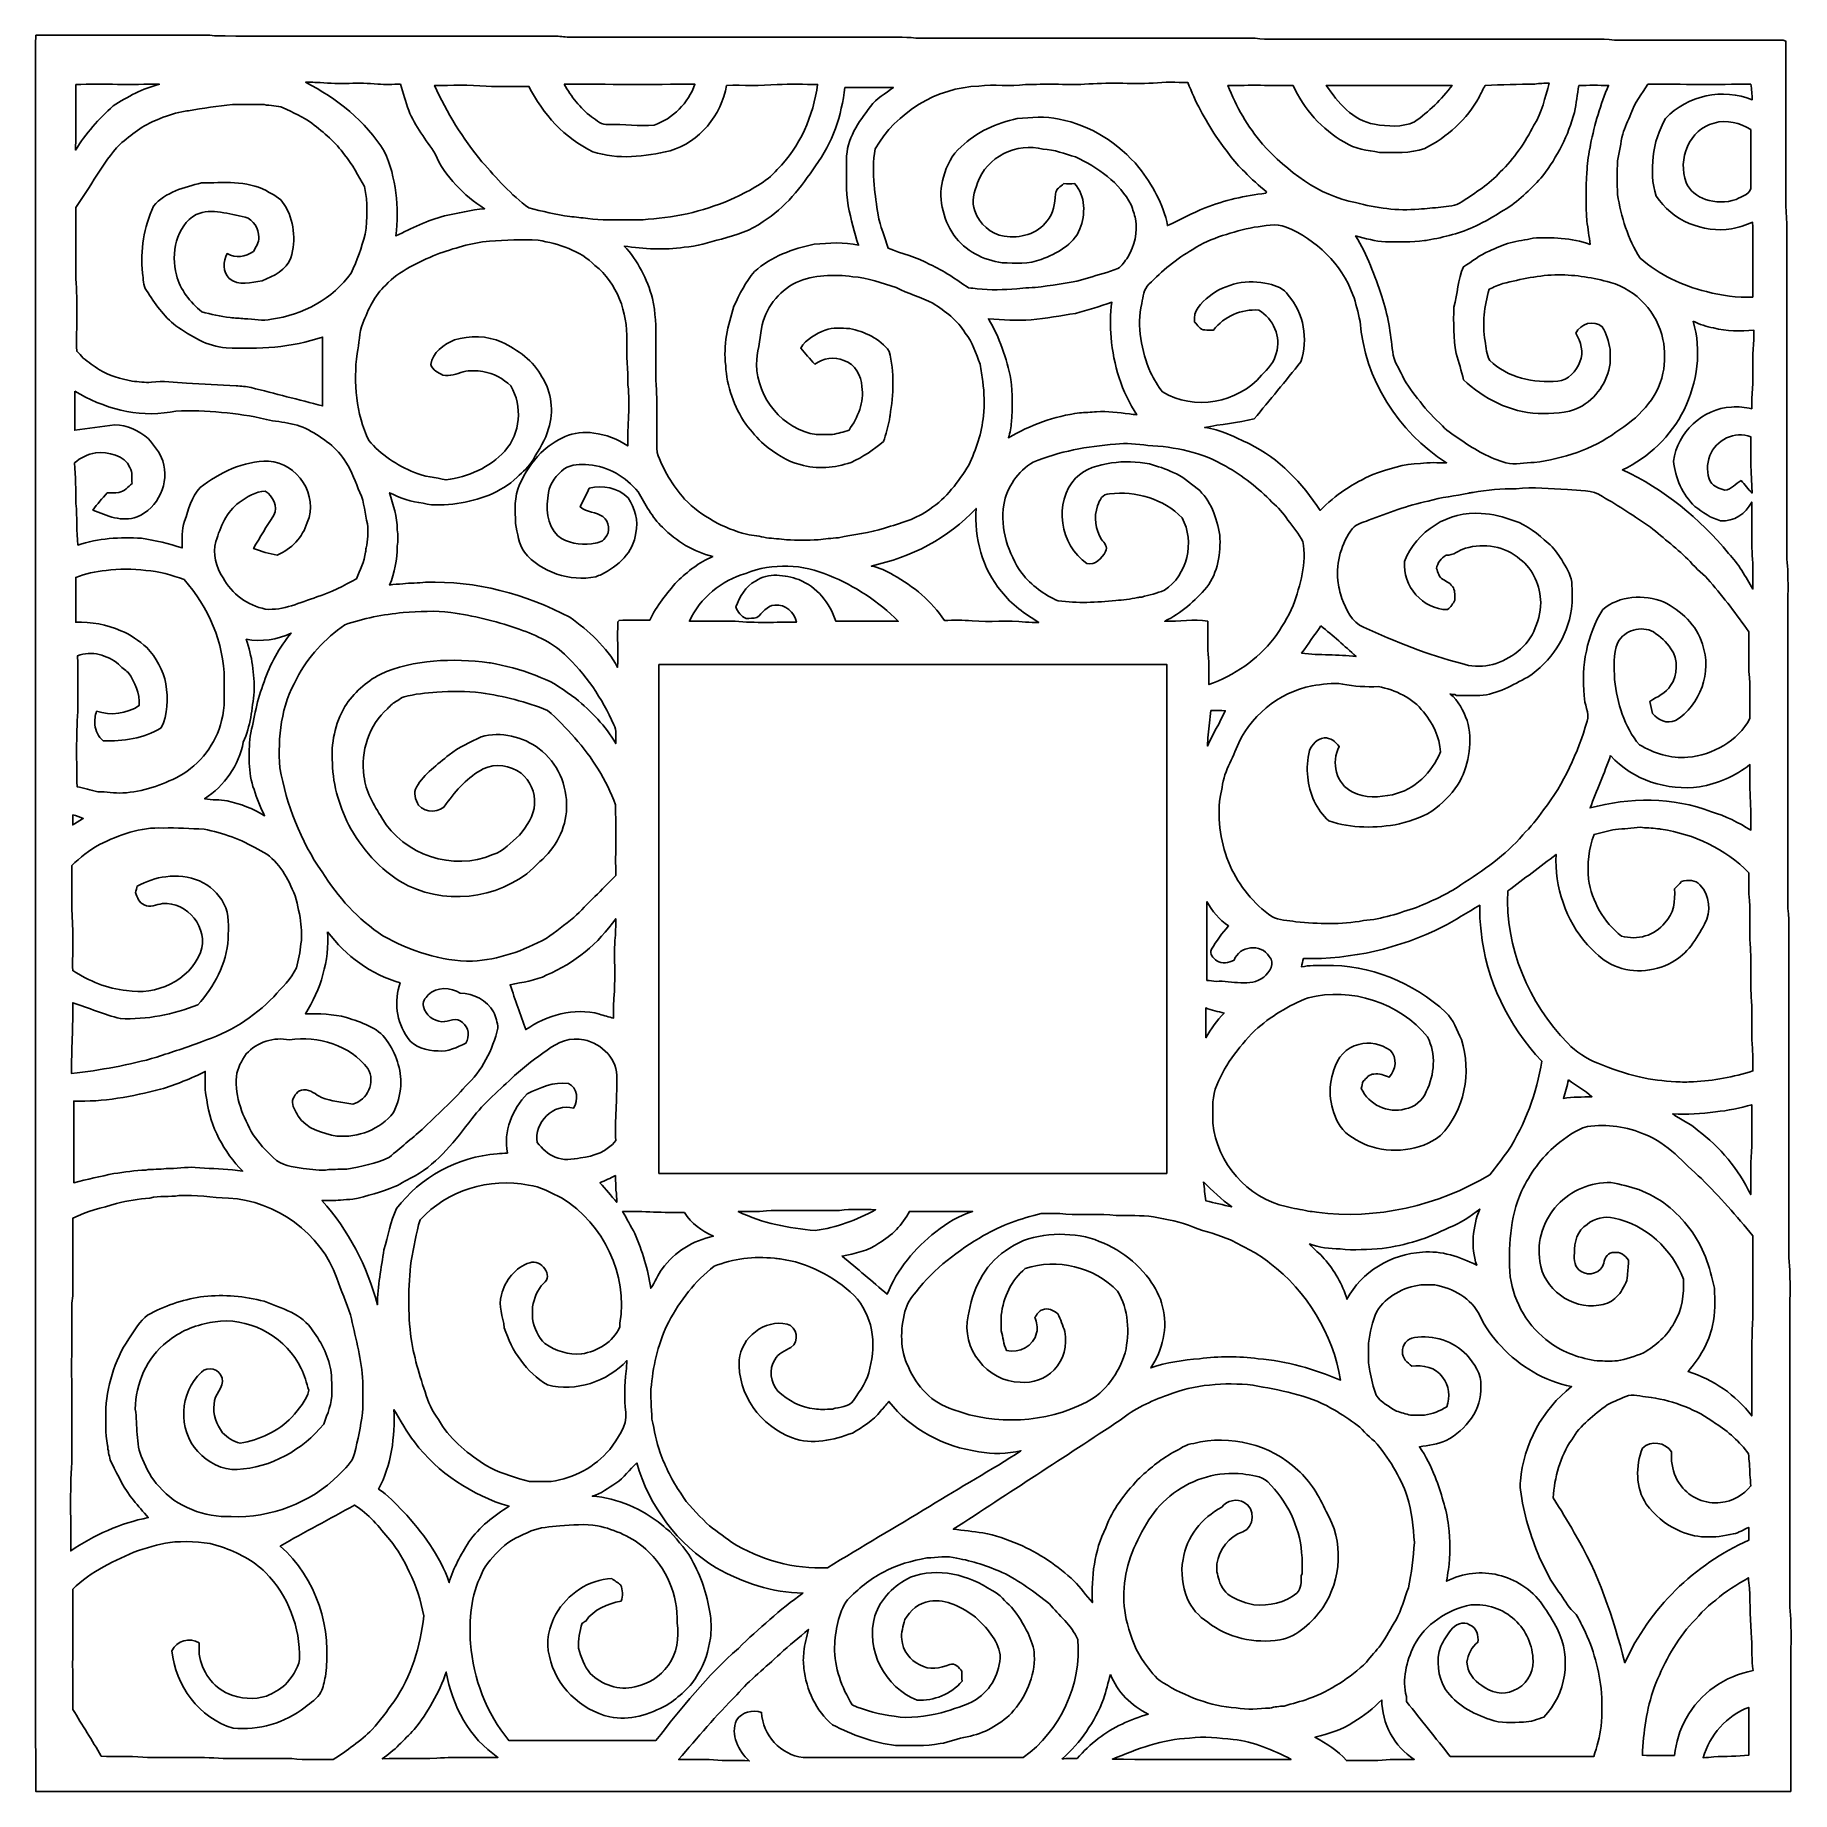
# Model space of a CAD drawing. Header units: centimetres. Extents: x -15.4 to 15.5, y -15.5 to 15.4.
import ezdxf

# ---------------------------------------------------------------- set-up
doc = ezdxf.new("R2010")
doc.units = ezdxf.units.CM
doc.header["$MEASUREMENT"] = 0
doc.layers.add('Camada 1', color=7, linetype='Continuous')

msp = doc.modelspace()

# ---------------------------------------------------------------- linework, layer by layer
at = {"layer": 'Camada 1'}
for points, knots in [([(-15.39275, 15.41638), (-14.40074, 15.41674), (-13.40873, 15.41568), (-12.41636, 15.41674), (-12.41636, 15.41674), (-12.36203, 15.41674), (-12.3077, 15.41356), (-12.25409, 15.40262), (-12.25409, 15.40262), (-10.25137, 15.39309), (-8.24794, 15.40228), (-6.24487, 15.39804), (-6.24487, 15.39804), (-6.16196, 15.39592), (-6.08012, 15.38005), (-5.99687, 15.38075), (-5.99687, 15.38075), (-4.1864, 15.38146), (-2.3763, 15.3811), (-0.56585, 15.3811), (-0.56585, 15.3811), (-0.35382, 15.37898), (-0.14111, 15.39028), (0.07021, 15.36488), (0.07021, 15.36488), (2.05775, 15.36064), (4.0453, 15.36594), (6.0325, 15.36206), (6.0325, 15.36206), (6.2551, 15.33524), (6.47983, 15.34865), (6.70348, 15.34583), (6.70348, 15.34583), (8.34918, 15.34583), (9.99489, 15.34583), (11.64096, 15.34583), (11.64096, 15.34583), (11.87626, 15.3423), (12.11297, 15.35712), (12.34756, 15.3296), (12.34756, 15.3296), (13.28844, 15.32678), (14.22929, 15.32819), (15.17015, 15.32889), (15.17015, 15.32889), (15.23223, 15.32254), (15.30208, 15.34335), (15.3603, 15.31196), (15.3603, 15.31196), (15.36771, 14.52421), (15.36101, 13.73611), (15.36347, 12.94835), (15.36347, 12.94835), (15.36664, 12.66577), (15.35182, 12.38285), (15.38076, 12.10133), (15.38076, 12.10133), (15.38145, 10.13741), (15.38076, 8.17315), (15.38111, 6.20923), (15.38111, 6.20923), (15.41285, 5.88081), (15.39346, 5.55025), (15.39875, 5.22076), (15.39875, 5.22076), (15.39875, 3.50343), (15.3984, 1.7861), (15.39909, 0.06914), (15.39909, 0.06914), (15.4252, -0.18767), (15.41463, -0.44591), (15.41638, -0.70379), (15.41638, -0.70379), (15.41638, -2.49166), (15.41604, -4.27955), (15.41638, -6.06743), (15.41638, -6.06743), (15.45025, -6.45478), (15.42696, -6.84459), (15.43402, -7.23335), (15.43402, -7.23335), (15.43402, -8.89141), (15.43368, -10.54981), (15.43437, -12.20786), (15.43437, -12.20786), (15.46754, -12.58218), (15.44531, -12.95859), (15.45166, -13.33429), (15.45166, -13.33429), (15.4492, -14.03879), (15.45661, -14.74364), (15.44779, -15.44813), (15.44779, -15.44813), (11.63849, -15.45625), (7.8292, -15.4492), (4.01991, -15.45166), (4.01991, -15.45166), (-2.45109, -15.45166), (-8.92174, -15.45166), (-15.39275, -15.45166), (-15.39275, -15.45166), (-15.4065, -13.65284), (-15.39486, -11.85333), (-15.39874, -10.05416), (-15.39874, -10.05416), (-15.39874, -1.70603), (-15.39874, 6.64245), (-15.39874, 14.99058), (-15.39874, 14.99058), (-15.39804, 15.1324), (-15.40263, 15.27457), (-15.39275, 15.41638)], [0, 0, 0, 0, 0.03448276, 0.03448276, 0.03448276, 0.03448276, 0.06896552, 0.06896552, 0.06896552, 0.06896552, 0.10344828, 0.10344828, 0.10344828, 0.10344828, 0.13793103, 0.13793103, 0.13793103, 0.13793103, 0.17241379, 0.17241379, 0.17241379, 0.17241379, 0.20689655, 0.20689655, 0.20689655, 0.20689655, 0.24137931, 0.24137931, 0.24137931, 0.24137931, 0.27586207, 0.27586207, 0.27586207, 0.27586207, 0.31034483, 0.31034483, 0.31034483, 0.31034483, 0.34482759, 0.34482759, 0.34482759, 0.34482759, 0.37931034, 0.37931034, 0.37931034, 0.37931034, 0.4137931, 0.4137931, 0.4137931, 0.4137931, 0.44827586, 0.44827586, 0.44827586, 0.44827586, 0.48275862, 0.48275862, 0.48275862, 0.48275862, 0.51724138, 0.51724138, 0.51724138, 0.51724138, 0.55172414, 0.55172414, 0.55172414, 0.55172414, 0.5862069, 0.5862069, 0.5862069, 0.5862069, 0.62068966, 0.62068966, 0.62068966, 0.62068966, 0.65517241, 0.65517241, 0.65517241, 0.65517241, 0.68965517, 0.68965517, 0.68965517, 0.68965517, 0.72413793, 0.72413793, 0.72413793, 0.72413793, 0.75862069, 0.75862069, 0.75862069, 0.75862069, 0.79310345, 0.79310345, 0.79310345, 0.79310345, 0.82758621, 0.82758621, 0.82758621, 0.82758621, 0.86206897, 0.86206897, 0.86206897, 0.86206897, 0.89655172, 0.89655172, 0.89655172, 0.89655172, 0.93103448, 0.93103448, 0.93103448, 0.93103448, 1, 1, 1, 1]), ([(-14.69319, 14.55208), (-14.69319, 14.55208), (-14.69319, 14.55208), (-14.69319, 14.55208), (-14.69319, 14.55208), (-14.6946, 14.16649), (-14.69036, 13.7809), (-14.69566, 13.39567), (-14.69566, 13.39567), (-14.51963, 13.68918), (-14.28961, 13.94389), (-14.03561, 14.17143), (-14.03561, 14.17143), (-13.78373, 14.33583), (-13.51562, 14.47834), (-13.22211, 14.55243), (-13.22211, 14.55243), (-13.71247, 14.55172), (-14.20283, 14.55243), (-14.69319, 14.55208)], [0, 0, 0, 0, 0.16666667, 0.16666667, 0.16666667, 0.16666667, 0.33333333, 0.33333333, 0.33333333, 0.33333333, 0.5, 0.5, 0.5, 0.5, 0.66666667, 0.66666667, 0.66666667, 0.66666667, 1, 1, 1, 1]), ([(-10.65318, 14.58841), (-10.65318, 14.58841), (-10.65318, 14.58841), (-10.65318, 14.58841), (-10.65318, 14.58841), (-10.10355, 14.30725), (-9.59802, 13.90402), (-9.26994, 13.37485), (-9.26994, 13.37485), (-9.05721, 12.91272), (-9.01029, 12.38919), (-9.06674, 11.88755), (-9.06674, 11.88755), (-8.79051, 12.02125), (-8.51358, 12.16271), (-8.21478, 12.24068), (-8.21478, 12.24068), (-7.97983, 12.28442), (-7.74734, 12.34581), (-7.50817, 12.36521), (-7.50817, 12.36521), (-7.87471, 12.60263), (-8.20067, 12.92295), (-8.37529, 13.329), (-8.37529, 13.329), (-8.53333, 13.58088), (-8.73301, 13.8116), (-8.83955, 14.09382), (-8.83955, 14.09382), (-8.89423, 14.24481), (-8.93339, 14.40109), (-8.98665, 14.55278), (-8.98665, 14.55278), (-9.11895, 14.55314), (-9.25159, 14.54784), (-9.38353, 14.55561), (-9.38353, 14.55561), (-9.71937, 14.59405), (-10.05945, 14.54502), (-10.39423, 14.58347), (-10.39423, 14.58347), (-10.48067, 14.58806), (-10.5671, 14.58771), (-10.65318, 14.58841)], [0, 0, 0, 0, 0.08333333, 0.08333333, 0.08333333, 0.08333333, 0.16666667, 0.16666667, 0.16666667, 0.16666667, 0.25, 0.25, 0.25, 0.25, 0.33333333, 0.33333333, 0.33333333, 0.33333333, 0.41666667, 0.41666667, 0.41666667, 0.41666667, 0.5, 0.5, 0.5, 0.5, 0.58333333, 0.58333333, 0.58333333, 0.58333333, 0.66666667, 0.66666667, 0.66666667, 0.66666667, 0.75, 0.75, 0.75, 0.75, 0.83333333, 0.83333333, 0.83333333, 0.83333333, 1, 1, 1, 1]), ([(-3.25649, 14.53444), (-3.25649, 14.53444), (-3.25649, 14.53444), (-3.25649, 14.53444), (-3.25649, 14.53444), (-3.34327, 14.00739), (-3.73344, 13.53714), (-4.2485, 13.38367), (-4.2485, 13.38367), (-4.69018, 13.27855), (-5.16466, 13.22387), (-5.60351, 13.36815), (-5.60351, 13.36815), (-6.09669, 13.60487), (-6.48757, 14.03067), (-6.72852, 14.5168), (-6.72852, 14.5168), (-6.97864, 14.51751), (-7.22841, 14.51539), (-7.47818, 14.51751), (-7.47818, 14.51751), (-7.7798, 14.54819), (-8.08354, 14.5295), (-8.38623, 14.53444), (-8.38623, 14.53444), (-8.17668, 14.04972), (-7.88776, 13.59922), (-7.55332, 13.19141), (-7.55332, 13.19141), (-7.29721, 12.90355), (-7.0432, 12.60722), (-6.73028, 12.37932), (-6.73028, 12.37932), (-6.49252, 12.32217), (-6.25403, 12.26466), (-6.01203, 12.22798), (-6.01203, 12.22798), (-5.90585, 12.21951), (-5.80002, 12.20858), (-5.69419, 12.19375), (-5.69419, 12.19375), (-5.4557, 12.15848), (-5.21441, 12.17365), (-4.97416, 12.17083), (-4.97416, 12.17083), (-4.86092, 12.17189), (-4.74661, 12.16377), (-4.63444, 12.18318), (-4.63444, 12.18318), (-4.10562, 12.20998), (-3.58386, 12.34581), (-3.10091, 12.56065), (-3.10091, 12.56065), (-2.83844, 12.69541), (-2.55868, 12.82488), (-2.36431, 13.05418), (-2.36431, 13.05418), (-1.96497, 13.45247), (-1.72966, 13.99716), (-1.65417, 14.55208), (-1.65417, 14.55208), (-1.8923, 14.55102), (-2.13006, 14.5549), (-2.36748, 14.55067), (-2.36748, 14.55067), (-2.66276, 14.51963), (-2.96016, 14.54043), (-3.25649, 14.53444)], [0, 0, 0, 0, 0.05555556, 0.05555556, 0.05555556, 0.05555556, 0.11111111, 0.11111111, 0.11111111, 0.11111111, 0.16666667, 0.16666667, 0.16666667, 0.16666667, 0.22222222, 0.22222222, 0.22222222, 0.22222222, 0.27777778, 0.27777778, 0.27777778, 0.27777778, 0.33333333, 0.33333333, 0.33333333, 0.33333333, 0.38888889, 0.38888889, 0.38888889, 0.38888889, 0.44444444, 0.44444444, 0.44444444, 0.44444444, 0.5, 0.5, 0.5, 0.5, 0.55555556, 0.55555556, 0.55555556, 0.55555556, 0.61111111, 0.61111111, 0.61111111, 0.61111111, 0.66666667, 0.66666667, 0.66666667, 0.66666667, 0.72222222, 0.72222222, 0.72222222, 0.72222222, 0.77777778, 0.77777778, 0.77777778, 0.77777778, 0.83333333, 0.83333333, 0.83333333, 0.83333333, 0.88888889, 0.88888889, 0.88888889, 0.88888889, 1, 1, 1, 1]), ([(-6.10763, 14.55278), (-6.10763, 14.55278), (-6.10763, 14.55278), (-6.10763, 14.55278), (-6.10763, 14.55278), (-5.98416, 14.33617), (-5.83035, 14.13262), (-5.62821, 13.98375), (-5.62821, 13.98375), (-5.53895, 13.9199), (-5.44758, 13.82818), (-5.32799, 13.84582), (-5.32799, 13.84582), (-5.06094, 13.85958), (-4.79495, 13.80666), (-4.52895, 13.83488), (-4.52895, 13.83488), (-4.19593, 13.94777), (-3.92923, 14.22541), (-3.8107, 14.55384), (-3.8107, 14.55384), (-4.57623, 14.54996), (-5.34211, 14.55278), (-6.10763, 14.55278)], [0, 0, 0, 0, 0.14285714, 0.14285714, 0.14285714, 0.14285714, 0.28571429, 0.28571429, 0.28571429, 0.28571429, 0.42857143, 0.42857143, 0.42857143, 0.42857143, 0.57142857, 0.57142857, 0.57142857, 0.57142857, 0.71428571, 0.71428571, 0.71428571, 0.71428571, 1, 1, 1, 1]), ([(1.99813, 14.54819), (1.99813, 14.54819), (1.99813, 14.54819), (1.99813, 14.54819), (1.99813, 14.54819), (1.72614, 14.50974), (1.44921, 14.55807), (1.17722, 14.52209), (1.17722, 14.52209), (0.43461, 14.49563), (-0.27374, 14.06031), (-0.64169, 13.41684), (-0.64169, 13.41684), (-0.68226, 13.20976), (-0.67839, 12.99386), (-0.65863, 12.7843), (-0.65863, 12.7843), (-0.64946, 12.60722), (-0.61701, 12.43258), (-0.59336, 12.2569), (-0.59336, 12.2569), (-0.55667, 12.05512), (-0.46813, 11.86779), (-0.41556, 11.67024), (-0.41556, 11.67024), (-0.17251, 11.57323), (0.08819, 11.51995), (0.31609, 11.38696), (0.31609, 11.38696), (0.56127, 11.27936), (0.77823, 11.12308), (0.99976, 10.97526), (0.99976, 10.97526), (1.04986, 10.97103), (1.10067, 10.9668), (1.15076, 10.95833), (1.15076, 10.95833), (1.38324, 10.9354), (1.61466, 10.93893), (1.8475, 10.95833), (1.8475, 10.95833), (1.98861, 10.97526), (2.13113, 10.97879), (2.27259, 10.9936), (2.27259, 10.9936), (2.55235, 11.04017), (2.83845, 11.06028), (3.10868, 11.1513), (3.10868, 11.1513), (3.27907, 11.20703), (3.45476, 11.24691), (3.62196, 11.31287), (3.62196, 11.31287), (3.69887, 11.3612), (3.74156, 11.44657), (3.80011, 11.51361), (3.80011, 11.51361), (3.91654, 11.7168), (3.96945, 11.95387), (3.93171, 12.18635), (3.93171, 12.18635), (3.91054, 12.26961), (3.8862, 12.35215), (3.85726, 12.43294), (3.85726, 12.43294), (3.6509, 12.82347), (3.2713, 13.09793), (2.87514, 13.27573), (2.87514, 13.27573), (2.68817, 13.32688), (2.50613, 13.41154), (2.30893, 13.41119), (2.30893, 13.41119), (1.8482, 13.5389), (1.31197, 13.27467), (1.155, 12.81888), (1.155, 12.81888), (1.10208, 12.66366), (1.04069, 12.48621), (1.11054, 12.3264), (1.11054, 12.3264), (1.1811, 12.09886), (1.38923, 11.9207), (1.62489, 11.88261), (1.62489, 11.88261), (1.89793, 11.83639), (2.20873, 11.92282), (2.37913, 12.15248), (2.37913, 12.15248), (2.49414, 12.27983), (2.50684, 12.46081), (2.52871, 12.62309), (2.52871, 12.62309), (2.52553, 12.7134), (2.61479, 12.75467), (2.67299, 12.80653), (2.67299, 12.80653), (2.73578, 12.80618), (2.79929, 12.80618), (2.86278, 12.80653), (2.86278, 12.80653), (3.06, 12.59699), (3.05258, 12.26431), (2.95627, 12.00996), (2.95627, 12.00996), (2.8381, 11.72597), (2.54528, 11.58204), (2.27576, 11.4755), (2.27576, 11.4755), (2.05739, 11.38731), (1.81892, 11.41412), (1.58962, 11.41377), (1.58962, 11.41377), (1.26118, 11.46457), (0.93591, 11.62543), (0.74083, 11.90201), (0.74083, 11.90201), (0.54151, 12.19587), (0.45191, 12.57793), (0.55774, 12.92295), (0.55774, 12.92295), (0.6156, 13.1198), (0.70343, 13.32229), (0.86713, 13.45423), (0.86713, 13.45423), (1.137, 13.71282), (1.48978, 13.87545), (1.8542, 13.94918), (1.8542, 13.94918), (2.09795, 13.96929), (2.34914, 13.99575), (2.59009, 13.94), (2.59009, 13.94), (3.14077, 13.83876), (3.63536, 13.51702), (3.99345, 13.09122), (3.99345, 13.09122), (4.21993, 12.78536), (4.42806, 12.45022), (4.49438, 12.06923), (4.49438, 12.06923), (4.7184, 12.16483), (4.9269, 12.29254), (5.15408, 12.38037), (5.15408, 12.38037), (5.49486, 12.51584), (5.85611, 12.59592), (6.21982, 12.63791), (6.21982, 12.63791), (6.21982, 12.63791), (6.23605, 12.66048), (6.23605, 12.66048), (6.23605, 12.66048), (6.10588, 12.77584), (5.96935, 12.88379), (5.85152, 13.01221), (5.85152, 13.01221), (5.6508, 13.19459), (5.5065, 13.42601), (5.34246, 13.63944), (5.34246, 13.63944), (5.1583, 13.94248), (4.97309, 14.24798), (4.85457, 14.58418), (4.85457, 14.58418), (4.6496, 14.58736), (4.44359, 14.59688), (4.23969, 14.57254), (4.23969, 14.57254), (3.83821, 14.55807), (3.4357, 14.58912), (3.0353, 14.55278), (3.0353, 14.55278), (2.68958, 14.54819), (2.34351, 14.55807), (1.99813, 14.54819)], [0, 0, 0, 0, 0.02222222, 0.02222222, 0.02222222, 0.02222222, 0.04444444, 0.04444444, 0.04444444, 0.04444444, 0.06666667, 0.06666667, 0.06666667, 0.06666667, 0.08888889, 0.08888889, 0.08888889, 0.08888889, 0.11111111, 0.11111111, 0.11111111, 0.11111111, 0.13333333, 0.13333333, 0.13333333, 0.13333333, 0.15555556, 0.15555556, 0.15555556, 0.15555556, 0.17777778, 0.17777778, 0.17777778, 0.17777778, 0.2, 0.2, 0.2, 0.2, 0.22222222, 0.22222222, 0.22222222, 0.22222222, 0.24444444, 0.24444444, 0.24444444, 0.24444444, 0.26666667, 0.26666667, 0.26666667, 0.26666667, 0.28888889, 0.28888889, 0.28888889, 0.28888889, 0.31111111, 0.31111111, 0.31111111, 0.31111111, 0.33333333, 0.33333333, 0.33333333, 0.33333333, 0.35555556, 0.35555556, 0.35555556, 0.35555556, 0.37777778, 0.37777778, 0.37777778, 0.37777778, 0.4, 0.4, 0.4, 0.4, 0.42222222, 0.42222222, 0.42222222, 0.42222222, 0.44444444, 0.44444444, 0.44444444, 0.44444444, 0.46666667, 0.46666667, 0.46666667, 0.46666667, 0.48888889, 0.48888889, 0.48888889, 0.48888889, 0.51111111, 0.51111111, 0.51111111, 0.51111111, 0.53333333, 0.53333333, 0.53333333, 0.53333333, 0.55555556, 0.55555556, 0.55555556, 0.55555556, 0.57777778, 0.57777778, 0.57777778, 0.57777778, 0.6, 0.6, 0.6, 0.6, 0.62222222, 0.62222222, 0.62222222, 0.62222222, 0.64444444, 0.64444444, 0.64444444, 0.64444444, 0.66666667, 0.66666667, 0.66666667, 0.66666667, 0.68888889, 0.68888889, 0.68888889, 0.68888889, 0.71111111, 0.71111111, 0.71111111, 0.71111111, 0.73333333, 0.73333333, 0.73333333, 0.73333333, 0.75555556, 0.75555556, 0.75555556, 0.75555556, 0.77777778, 0.77777778, 0.77777778, 0.77777778, 0.8, 0.8, 0.8, 0.8, 0.82222222, 0.82222222, 0.82222222, 0.82222222, 0.84444444, 0.84444444, 0.84444444, 0.84444444, 0.86666667, 0.86666667, 0.86666667, 0.86666667, 0.88888889, 0.88888889, 0.88888889, 0.88888889, 0.91111111, 0.91111111, 0.91111111, 0.91111111, 0.93333333, 0.93333333, 0.93333333, 0.93333333, 0.95555556, 0.95555556, 0.95555556, 0.95555556, 1, 1, 1, 1]), ([(10.94916, 14.55595), (10.94916, 14.55595), (10.94916, 14.55595), (10.94916, 14.55595), (10.94916, 14.55595), (10.65883, 14.55701), (10.36954, 14.54291), (10.07955, 14.53444), (10.07955, 14.53444), (10.03899, 14.46847), (10.00478, 14.39862), (9.97338, 14.32771), (9.97338, 14.32771), (9.75747, 13.93719), (9.41246, 13.62427), (9.01417, 13.42707), (9.01417, 13.42707), (8.76053, 13.33323), (8.48396, 13.35157), (8.21831, 13.35511), (8.21831, 13.35511), (8.0091, 13.39497), (7.78545, 13.41154), (7.60377, 13.53396), (7.60377, 13.53396), (7.20901, 13.76326), (6.88657, 14.11569), (6.70243, 14.53444), (6.70243, 14.53444), (6.32001, 14.53373), (5.93794, 14.53585), (5.5559, 14.53338), (5.5559, 14.53338), (5.70159, 14.15873), (5.90549, 13.80771), (6.16338, 13.49903), (6.16338, 13.49903), (6.60788, 13.02702), (7.14762, 12.59522), (7.80097, 12.47422), (7.80097, 12.47422), (8.16151, 12.37861), (8.53898, 12.32358), (8.91151, 12.35886), (8.91151, 12.35886), (9.04063, 12.36944), (9.16976, 12.38002), (9.29886, 12.39379), (9.29886, 12.39379), (9.4234, 12.40789), (9.55957, 12.41036), (9.6654, 12.48727), (9.6654, 12.48727), (9.90141, 12.64814), (10.15471, 12.79418), (10.34274, 13.01361), (10.34274, 13.01361), (10.58757, 13.24856), (10.78194, 13.53185), (10.9354, 13.83347), (10.9354, 13.83347), (11.07546, 14.05819), (11.12872, 14.32065), (11.20422, 14.57113), (11.20422, 14.57113), (11.11885, 14.56972), (11.03278, 14.57359), (10.94916, 14.55595)], [0, 0, 0, 0, 0.05555556, 0.05555556, 0.05555556, 0.05555556, 0.11111111, 0.11111111, 0.11111111, 0.11111111, 0.16666667, 0.16666667, 0.16666667, 0.16666667, 0.22222222, 0.22222222, 0.22222222, 0.22222222, 0.27777778, 0.27777778, 0.27777778, 0.27777778, 0.33333333, 0.33333333, 0.33333333, 0.33333333, 0.38888889, 0.38888889, 0.38888889, 0.38888889, 0.44444444, 0.44444444, 0.44444444, 0.44444444, 0.5, 0.5, 0.5, 0.5, 0.55555556, 0.55555556, 0.55555556, 0.55555556, 0.61111111, 0.61111111, 0.61111111, 0.61111111, 0.66666667, 0.66666667, 0.66666667, 0.66666667, 0.72222222, 0.72222222, 0.72222222, 0.72222222, 0.77777778, 0.77777778, 0.77777778, 0.77777778, 0.83333333, 0.83333333, 0.83333333, 0.83333333, 0.88888889, 0.88888889, 0.88888889, 0.88888889, 1, 1, 1, 1]), ([(7.28098, 14.53444), (7.28098, 14.53444), (7.28098, 14.53444), (7.28098, 14.53444), (7.28098, 14.53444), (7.49299, 14.23705), (7.74983, 13.91108), (8.13364, 13.84969), (8.13364, 13.84969), (8.36612, 13.81478), (8.61518, 13.79078), (8.83532, 13.89132), (8.83532, 13.89132), (9.08578, 14.07088), (9.31157, 14.28679), (9.49501, 14.53444), (9.49501, 14.53444), (8.757, 14.53444), (8.01899, 14.53444), (7.28098, 14.53444)], [0, 0, 0, 0, 0.16666667, 0.16666667, 0.16666667, 0.16666667, 0.33333333, 0.33333333, 0.33333333, 0.33333333, 0.5, 0.5, 0.5, 0.5, 0.66666667, 0.66666667, 0.66666667, 0.66666667, 1, 1, 1, 1]), ([(11.72174, 14.53303), (11.72174, 14.53303), (11.72174, 14.53303), (11.72174, 14.53303), (11.72174, 14.53303), (11.6967, 14.37534), (11.6794, 14.21623), (11.6459, 14.05995), (11.6459, 14.05995), (11.54182, 13.65497), (11.3418, 13.27819), (11.09274, 12.94411), (11.09274, 12.94411), (10.89907, 12.73351), (10.69586, 12.52784), (10.45774, 12.36733), (10.45774, 12.36733), (10.29263, 12.27701), (10.13777, 12.16942), (9.96667, 12.0911), (9.96667, 12.0911), (9.7028, 11.95317), (9.41246, 11.87908), (9.12176, 11.82334), (9.12176, 11.82334), (9.08437, 11.8177), (9.04734, 11.8117), (9.01101, 11.80499), (9.01101, 11.80499), (8.78275, 11.77395), (8.55239, 11.78277), (8.32309, 11.78348), (8.32309, 11.78348), (8.14493, 11.79406), (7.97243, 11.84521), (7.79992, 11.88719), (7.79992, 11.88719), (8.0084, 11.56052), (8.13506, 11.19011), (8.25994, 10.82533), (8.25994, 10.82533), (8.37141, 10.51065), (8.41128, 10.17763), (8.45361, 9.84849), (8.45361, 9.84849), (8.46384, 9.69186), (8.56438, 9.56627), (8.62434, 9.42727), (8.62434, 9.42727), (8.70513, 9.26253), (8.81909, 9.11859), (8.93409, 8.97713), (8.93409, 8.97713), (9.03958, 8.81274), (9.19373, 8.68997), (9.32639, 8.54886), (9.32639, 8.54886), (9.42304, 8.44373), (9.55145, 8.3767), (9.6647, 8.29204), (9.6647, 8.29204), (9.90458, 8.12834), (10.15859, 7.97524), (10.44256, 7.90257), (10.44256, 7.90257), (10.60626, 7.85953), (10.77383, 7.9068), (10.93964, 7.90716), (10.93964, 7.90716), (11.44976, 7.97065), (11.95775, 8.13399), (12.37614, 8.43879), (12.37614, 8.43879), (12.75608, 8.67515), (13.10674, 9.02158), (13.2027, 9.47349), (13.2027, 9.47349), (13.24151, 9.66964), (13.24151, 9.87389), (13.2027, 10.07004), (13.2027, 10.07004), (13.10357, 10.53747), (12.73915, 10.94069), (12.27771, 11.07227), (12.27771, 11.07227), (11.97892, 11.15024), (11.67165, 11.2088), (11.3619, 11.20175), (11.3619, 11.20175), (11.031, 11.20527), (10.70785, 11.1259), (10.3886, 11.05005), (10.3886, 11.05005), (10.30464, 11.02677), (10.22702, 10.98761), (10.14906, 10.95092), (10.14906, 10.95092), (10.05945, 10.656), (10.02312, 10.3452), (10.07638, 10.03935), (10.07638, 10.03935), (10.09297, 9.92399), (10.10072, 9.80193), (10.15753, 9.6975), (10.15753, 9.6975), (10.46938, 9.39834), (10.93116, 9.29639), (11.35203, 9.33731), (11.35203, 9.33731), (11.54041, 9.34931), (11.67765, 9.51441), (11.74362, 9.67775), (11.74362, 9.67775), (11.81381, 9.84461), (11.75878, 10.02876), (11.67095, 10.17728), (11.67095, 10.17728), (11.75173, 10.34768), (11.98667, 10.41999), (12.13485, 10.29087), (12.13485, 10.29087), (12.21352, 10.17375), (12.24209, 10.03158), (12.27525, 9.89612), (12.27525, 9.89612), (12.27666, 9.81356), (12.27666, 9.73067), (12.27525, 9.64776), (12.27525, 9.64776), (12.22869, 9.32179), (12.02548, 9.02476), (11.73161, 8.87377), (11.73161, 8.87377), (11.50691, 8.76617), (11.25044, 8.76228), (11.00666, 8.76723), (11.00666, 8.76723), (10.51243, 8.7884), (10.05204, 9.02793), (9.69503, 9.36025), (9.69503, 9.36025), (9.66258, 9.51653), (9.61002, 9.66716), (9.56802, 9.82062), (9.56802, 9.82062), (9.519, 10.08979), (9.52005, 10.36425), (9.52746, 10.6366), (9.52746, 10.6366), (9.58814, 10.87225), (9.60225, 11.11919), (9.69469, 11.34638), (9.69469, 11.34638), (9.84815, 11.43599), (9.98395, 11.55594), (10.15047, 11.62261), (10.15047, 11.62261), (10.27148, 11.67482), (10.39176, 11.73127), (10.51843, 11.76901), (10.51843, 11.76901), (10.65106, 11.79829), (10.78618, 11.81734), (10.91847, 11.85085), (10.91847, 11.85085), (11.08392, 11.85192), (11.25078, 11.86356), (11.41589, 11.84203), (11.41589, 11.84203), (11.58945, 11.8371), (11.75737, 11.79159), (11.92176, 11.73832), (11.92176, 11.73832), (11.90625, 11.8759), (11.88366, 12.01278), (11.86356, 12.14966), (11.86356, 12.14966), (11.84768, 12.43329), (11.84451, 12.72046), (11.86532, 13.00373), (11.86532, 13.00373), (11.87379, 13.14413), (11.88754, 13.28455), (11.9186, 13.42213), (11.9186, 13.42213), (11.92106, 13.44047), (11.92601, 13.47716), (11.92847, 13.49551), (11.92847, 13.49551), (12.00326, 13.85005), (12.10027, 14.20247), (12.24774, 14.53444), (12.24774, 14.53444), (12.0724, 14.53409), (11.89708, 14.53585), (11.72174, 14.53303)], [0, 0, 0, 0, 0.02, 0.02, 0.02, 0.02, 0.04, 0.04, 0.04, 0.04, 0.06, 0.06, 0.06, 0.06, 0.08, 0.08, 0.08, 0.08, 0.1, 0.1, 0.1, 0.1, 0.12, 0.12, 0.12, 0.12, 0.14, 0.14, 0.14, 0.14, 0.16, 0.16, 0.16, 0.16, 0.18, 0.18, 0.18, 0.18, 0.2, 0.2, 0.2, 0.2, 0.22, 0.22, 0.22, 0.22, 0.24, 0.24, 0.24, 0.24, 0.26, 0.26, 0.26, 0.26, 0.28, 0.28, 0.28, 0.28, 0.3, 0.3, 0.3, 0.3, 0.32, 0.32, 0.32, 0.32, 0.34, 0.34, 0.34, 0.34, 0.36, 0.36, 0.36, 0.36, 0.38, 0.38, 0.38, 0.38, 0.4, 0.4, 0.4, 0.4, 0.42, 0.42, 0.42, 0.42, 0.44, 0.44, 0.44, 0.44, 0.46, 0.46, 0.46, 0.46, 0.48, 0.48, 0.48, 0.48, 0.5, 0.5, 0.5, 0.5, 0.52, 0.52, 0.52, 0.52, 0.54, 0.54, 0.54, 0.54, 0.56, 0.56, 0.56, 0.56, 0.58, 0.58, 0.58, 0.58, 0.6, 0.6, 0.6, 0.6, 0.62, 0.62, 0.62, 0.62, 0.64, 0.64, 0.64, 0.64, 0.66, 0.66, 0.66, 0.66, 0.68, 0.68, 0.68, 0.68, 0.7, 0.7, 0.7, 0.7, 0.72, 0.72, 0.72, 0.72, 0.74, 0.74, 0.74, 0.74, 0.76, 0.76, 0.76, 0.76, 0.78, 0.78, 0.78, 0.78, 0.8, 0.8, 0.8, 0.8, 0.82, 0.82, 0.82, 0.82, 0.84, 0.84, 0.84, 0.84, 0.86, 0.86, 0.86, 0.86, 0.88, 0.88, 0.88, 0.88, 0.9, 0.9, 0.9, 0.9, 0.92, 0.92, 0.92, 0.92, 0.94, 0.94, 0.94, 0.94, 0.96, 0.96, 0.96, 0.96, 1, 1, 1, 1]), ([(12.93812, 14.55243), (12.93812, 14.55243), (12.93812, 14.55243), (12.93812, 14.55243), (12.93812, 14.55243), (12.82983, 14.38486), (12.70353, 14.2247), (12.63719, 14.0342), (12.63719, 14.0342), (12.59416, 13.91213), (12.52643, 13.7996), (12.49469, 13.67366), (12.49469, 13.67366), (12.45799, 13.51914), (12.43824, 13.36145), (12.40226, 13.20728), (12.40226, 13.20728), (12.39838, 13.01009), (12.39872, 12.81288), (12.40189, 12.61568), (12.40189, 12.61568), (12.46998, 12.2241), (12.58252, 11.83392), (12.803, 11.49879), (12.803, 11.49879), (13.13108, 11.20527), (13.54067, 11.01336), (13.96683, 10.90965), (13.96683, 10.90965), (14.23175, 10.83839), (14.50657, 10.79993), (14.78139, 10.81263), (14.78139, 10.81263), (14.77963, 11.25148), (14.78492, 11.69034), (14.77856, 12.1292), (14.77856, 12.1292), (14.65721, 12.08546), (14.53761, 12.03254), (14.40885, 12.01525), (14.40885, 12.01525), (13.9065, 11.92776), (13.3618, 12.1613), (13.08488, 12.58958), (13.08488, 12.58958), (13.00373, 12.81006), (13.00797, 13.05418), (13.02773, 13.28595), (13.02773, 13.28595), (13.05277, 13.51985), (13.13215, 13.74739), (13.24821, 13.95165), (13.24821, 13.95165), (13.62321, 14.36052), (14.26069, 14.49069), (14.77222, 14.2815), (14.77222, 14.2815), (14.76516, 14.37251), (14.7634, 14.46388), (14.74399, 14.55314), (14.74399, 14.55314), (14.14215, 14.55102), (13.53996, 14.55243), (12.93812, 14.55243)], [0, 0, 0, 0, 0.05882353, 0.05882353, 0.05882353, 0.05882353, 0.11764706, 0.11764706, 0.11764706, 0.11764706, 0.17647059, 0.17647059, 0.17647059, 0.17647059, 0.23529412, 0.23529412, 0.23529412, 0.23529412, 0.29411765, 0.29411765, 0.29411765, 0.29411765, 0.35294118, 0.35294118, 0.35294118, 0.35294118, 0.41176471, 0.41176471, 0.41176471, 0.41176471, 0.47058824, 0.47058824, 0.47058824, 0.47058824, 0.52941176, 0.52941176, 0.52941176, 0.52941176, 0.58823529, 0.58823529, 0.58823529, 0.58823529, 0.64705882, 0.64705882, 0.64705882, 0.64705882, 0.70588235, 0.70588235, 0.70588235, 0.70588235, 0.76470588, 0.76470588, 0.76470588, 0.76470588, 0.82352941, 0.82352941, 0.82352941, 0.82352941, 0.88235294, 0.88235294, 0.88235294, 0.88235294, 1, 1, 1, 1]), ([(-11.93694, 14.19542), (-11.93694, 14.19542), (-11.93694, 14.19542), (-11.93694, 14.19542), (-11.93694, 14.19542), (-12.19799, 14.17672), (-12.45517, 14.12733), (-12.71375, 14.08852), (-12.71375, 14.08852), (-12.75115, 14.08253), (-12.78889, 14.07689), (-12.82629, 14.07159), (-12.82629, 14.07159), (-12.97516, 14.03879), (-13.1205, 13.99151), (-13.25986, 13.92977), (-13.25986, 13.92977), (-13.51032, 13.84053), (-13.71494, 13.66167), (-13.91955, 13.49728), (-13.91955, 13.49728), (-14.22646, 13.1653), (-14.42719, 12.75362), (-14.69178, 12.38919), (-14.69178, 12.38919), (-14.69248, 11.97115), (-14.69743, 11.55311), (-14.6893, 11.13507), (-14.6893, 11.13507), (-14.65756, 10.71244), (-14.68437, 10.28594), (-14.67555, 9.8619), (-14.67555, 9.8619), (-14.63603, 9.8238), (-14.59829, 9.78393), (-14.56302, 9.7416), (-14.56302, 9.7416), (-14.47023, 9.66858), (-14.37498, 9.59838), (-14.27374, 9.53698), (-14.27374, 9.53698), (-14.10334, 9.42374), (-13.89873, 9.38318), (-13.70329, 9.3345), (-13.70329, 9.3345), (-13.59005, 9.33132), (-13.47752, 9.30416), (-13.36393, 9.31686), (-13.36393, 9.31686), (-13.15931, 9.34648), (-12.95258, 9.31227), (-12.74798, 9.29993), (-12.74798, 9.29993), (-12.45658, 9.29216), (-12.16659, 9.26358), (-11.8752, 9.25617), (-11.8752, 9.25617), (-11.78735, 9.24136), (-11.6967, 9.2456), (-11.60991, 9.22195), (-11.60991, 9.22195), (-11.19081, 9.11859), (-10.77382, 9.00747), (-10.35508, 8.90129), (-10.35508, 8.90129), (-10.35261, 9.30416), (-10.35473, 9.70667), (-10.35402, 10.10955), (-10.35402, 10.10955), (-10.89871, 9.92857), (-11.4815, 9.88906), (-12.05089, 9.92399), (-12.05089, 9.92399), (-12.38144, 9.93951), (-12.66754, 10.12825), (-12.93248, 10.30957), (-12.93248, 10.30957), (-13.14731, 10.47679), (-13.30571, 10.70292), (-13.45, 10.93082), (-13.45, 10.93082), (-13.51386, 11.0176), (-13.50115, 11.13225), (-13.51879, 11.23314), (-13.51879, 11.23314), (-13.56606, 11.63425), (-13.49127, 12.04382), (-13.32688, 12.41143), (-13.32688, 12.41143), (-13.11769, 12.66118), (-12.78501, 12.74444), (-12.48233, 12.81888), (-12.48233, 12.81888), (-12.10133, 12.82382), (-11.6967, 12.86615), (-11.34568, 12.68448), (-11.34568, 12.68448), (-11.23279, 12.61497), (-11.09662, 12.56241), (-11.02783, 12.44176), (-11.02783, 12.44176), (-10.85355, 12.16659), (-10.81792, 11.81522), (-10.91212, 11.50548), (-10.91212, 11.50548), (-10.98973, 11.28641), (-11.21833, 11.18199), (-11.41764, 11.09979), (-11.41764, 11.09979), (-11.60603, 11.07122), (-11.83569, 10.99855), (-11.99514, 11.14212), (-11.99514, 11.14212), (-12.11403, 11.25325), (-12.10062, 11.44164), (-12.03254, 11.57675), (-12.03254, 11.57675), (-11.88332, 11.49349), (-11.70798, 11.52031), (-11.5704, 11.61414), (-11.5704, 11.61414), (-11.52665, 11.69281), (-11.47656, 11.77113), (-11.47303, 11.86391), (-11.47303, 11.86391), (-11.47798, 12.01455), (-11.56793, 12.17259), (-11.71645, 12.22057), (-11.71645, 12.22057), (-11.99762, 12.26784), (-12.29677, 12.38391), (-12.57617, 12.26502), (-12.57617, 12.26502), (-12.93354, 12.05547), (-13.02525, 11.57851), (-12.91977, 11.20316), (-12.91977, 11.20316), (-12.86192, 10.93858), (-12.67953, 10.7255), (-12.4788, 10.55404), (-12.4788, 10.55404), (-12.31582, 10.50819), (-12.14861, 10.47361), (-11.98033, 10.45316), (-11.98033, 10.45316), (-11.89601, 10.44186), (-11.80994, 10.44327), (-11.72562, 10.42951), (-11.72562, 10.42951), (-11.56687, 10.43128), (-11.40742, 10.38612), (-11.25007, 10.42422), (-11.25007, 10.42422), (-10.70539, 10.49761), (-10.17234, 10.77841), (-9.8552, 11.23561), (-9.8552, 11.23561), (-9.74336, 11.45151), (-9.67422, 11.68646), (-9.60578, 11.91894), (-9.60578, 11.91894), (-9.56062, 12.19446), (-9.5631, 12.48021), (-9.61601, 12.75467), (-9.61601, 12.75467), (-9.72749, 12.94411), (-9.82627, 13.14309), (-9.96809, 13.31241), (-9.96809, 13.31241), (-10.12189, 13.5329), (-10.33356, 13.70188), (-10.54135, 13.8684), (-10.54135, 13.8684), (-10.69727, 13.98058), (-10.87578, 14.05395), (-11.04512, 14.1418), (-11.04512, 14.1418), (-11.15235, 14.18166), (-11.27019, 14.17284), (-11.38131, 14.19612), (-11.38131, 14.19612), (-11.56652, 14.20142), (-11.75173, 14.20213), (-11.93694, 14.19542)], [0, 0, 0, 0, 0.0212766, 0.0212766, 0.0212766, 0.0212766, 0.04255319, 0.04255319, 0.04255319, 0.04255319, 0.06382979, 0.06382979, 0.06382979, 0.06382979, 0.08510638, 0.08510638, 0.08510638, 0.08510638, 0.10638298, 0.10638298, 0.10638298, 0.10638298, 0.12765957, 0.12765957, 0.12765957, 0.12765957, 0.14893617, 0.14893617, 0.14893617, 0.14893617, 0.17021277, 0.17021277, 0.17021277, 0.17021277, 0.19148936, 0.19148936, 0.19148936, 0.19148936, 0.21276596, 0.21276596, 0.21276596, 0.21276596, 0.23404255, 0.23404255, 0.23404255, 0.23404255, 0.25531915, 0.25531915, 0.25531915, 0.25531915, 0.27659574, 0.27659574, 0.27659574, 0.27659574, 0.29787234, 0.29787234, 0.29787234, 0.29787234, 0.31914894, 0.31914894, 0.31914894, 0.31914894, 0.34042553, 0.34042553, 0.34042553, 0.34042553, 0.36170213, 0.36170213, 0.36170213, 0.36170213, 0.38297872, 0.38297872, 0.38297872, 0.38297872, 0.40425532, 0.40425532, 0.40425532, 0.40425532, 0.42553191, 0.42553191, 0.42553191, 0.42553191, 0.44680851, 0.44680851, 0.44680851, 0.44680851, 0.46808511, 0.46808511, 0.46808511, 0.46808511, 0.4893617, 0.4893617, 0.4893617, 0.4893617, 0.5106383, 0.5106383, 0.5106383, 0.5106383, 0.53191489, 0.53191489, 0.53191489, 0.53191489, 0.55319149, 0.55319149, 0.55319149, 0.55319149, 0.57446809, 0.57446809, 0.57446809, 0.57446809, 0.59574468, 0.59574468, 0.59574468, 0.59574468, 0.61702128, 0.61702128, 0.61702128, 0.61702128, 0.63829787, 0.63829787, 0.63829787, 0.63829787, 0.65957447, 0.65957447, 0.65957447, 0.65957447, 0.68085106, 0.68085106, 0.68085106, 0.68085106, 0.70212766, 0.70212766, 0.70212766, 0.70212766, 0.72340426, 0.72340426, 0.72340426, 0.72340426, 0.74468085, 0.74468085, 0.74468085, 0.74468085, 0.76595745, 0.76595745, 0.76595745, 0.76595745, 0.78723404, 0.78723404, 0.78723404, 0.78723404, 0.80851064, 0.80851064, 0.80851064, 0.80851064, 0.82978723, 0.82978723, 0.82978723, 0.82978723, 0.85106383, 0.85106383, 0.85106383, 0.85106383, 0.87234043, 0.87234043, 0.87234043, 0.87234043, 0.89361702, 0.89361702, 0.89361702, 0.89361702, 0.91489362, 0.91489362, 0.91489362, 0.91489362, 0.93617021, 0.93617021, 0.93617021, 0.93617021, 0.95744681, 0.95744681, 0.95744681, 0.95744681, 1, 1, 1, 1]), ([(-1.17792, 14.49775), (-1.17792, 14.49775), (-1.17792, 14.49775), (-1.17792, 14.49775), (-1.17792, 14.49775), (-1.22977, 14.00668), (-1.39171, 13.51773), (-1.69298, 13.12227), (-1.69298, 13.12227), (-1.93993, 12.74621), (-2.22496, 12.37896), (-2.61231, 12.13908), (-2.61231, 12.13908), (-2.82821, 11.98033), (-3.08856, 11.90201), (-3.34397, 11.83322), (-3.34397, 11.83322), (-3.56129, 11.77783), (-3.77542, 11.70199), (-4.00085, 11.68823), (-4.00085, 11.68823), (-4.35115, 11.63954), (-4.7057, 11.65824), (-5.05424, 11.71081), (-5.05424, 11.71081), (-4.81295, 11.45433), (-4.65101, 11.12801), (-4.55577, 10.79076), (-4.55577, 10.79076), (-4.44958, 10.28875), (-4.52049, 9.77335), (-4.49403, 9.26535), (-4.49403, 9.26535), (-4.4584, 8.87271), (-4.4965, 8.47583), (-4.47498, 8.08248), (-4.47498, 8.08248), (-4.37303, 7.77909), (-4.19805, 7.50427), (-3.99167, 7.26156), (-3.99167, 7.26156), (-3.69429, 6.96066), (-3.31082, 6.7504), (-2.9023, 6.6442), (-2.9023, 6.6442), (-2.78589, 6.62727), (-2.66946, 6.6107), (-2.55481, 6.58318), (-2.55481, 6.58318), (-2.43662, 6.57189), (-2.3181, 6.56483), (-2.20062, 6.54755), (-2.20062, 6.54755), (-2.01541, 6.54156), (-1.82986, 6.54156), (-1.64465, 6.54755), (-1.64465, 6.54755), (-1.52717, 6.56483), (-1.40828, 6.57189), (-1.2901, 6.58354), (-1.2901, 6.58354), (-1.01881, 6.63892), (-0.74117, 6.66715), (-0.47659, 6.75323), (-0.47659, 6.75323), (-0.20319, 6.8393), (0.08607, 6.91127), (0.3182, 7.08766), (0.3182, 7.08766), (0.60995, 7.2785), (0.8195, 7.56742), (1.00188, 7.85917), (1.00188, 7.85917), (1.12923, 8.13399), (1.23189, 8.42362), (1.25977, 8.72771), (1.25977, 8.72771), (1.27987, 8.92704), (1.27528, 9.12918), (1.24741, 9.32743), (1.24741, 9.32743), (1.22766, 9.42904), (1.22624, 9.53346), (1.20015, 9.63365), (1.20015, 9.63365), (1.12783, 9.82168), (1.07103, 10.02205), (0.9398, 10.17975), (0.9398, 10.17975), (0.80785, 10.40941), (0.58632, 10.56322), (0.37076, 10.70609), (0.37076, 10.70609), (0.16262, 10.81299), (-0.06526, 10.87296), (-0.27374, 10.97879), (-0.27374, 10.97879), (-0.52139, 11.06487), (-0.77435, 11.15094), (-1.03716, 11.17176), (-1.03716, 11.17176), (-1.36983, 11.21444), (-1.72261, 11.20562), (-2.03341, 11.06946), (-2.03341, 11.06946), (-2.34314, 10.91177), (-2.58692, 10.61014), (-2.63983, 10.2623), (-2.63983, 10.2623), (-2.66241, 10.04992), (-2.72062, 9.8432), (-2.7312, 9.62906), (-2.7312, 9.62906), (-2.71533, 9.04521), (-2.26905, 8.4776), (-1.67603, 8.39823), (-1.67603, 8.39823), (-1.58184, 8.3954), (-1.48765, 8.3954), (-1.39312, 8.39787), (-1.39312, 8.39787), (-1.2954, 8.42044), (-1.19661, 8.4402), (-1.10277, 8.47654), (-1.10277, 8.47654), (-0.94826, 8.69773), (-0.83219, 8.96443), (-0.877, 9.23959), (-0.877, 9.23959), (-0.88511, 9.43292), (-0.99764, 9.63824), (-1.19203, 9.69644), (-1.19203, 9.69644), (-1.3596, 9.77547), (-1.55645, 9.73737), (-1.70531, 9.63647), (-1.70531, 9.63647), (-1.79105, 9.72643), (-1.87006, 9.82238), (-1.9505, 9.91693), (-1.9505, 9.91693), (-1.85773, 10.07815), (-1.68626, 10.16563), (-1.51906, 10.23126), (-1.51906, 10.23126), (-1.38535, 10.29052), (-1.23472, 10.26194), (-1.0929, 10.263), (-1.0929, 10.263), (-0.83043, 10.20056), (-0.55632, 10.08909), (-0.39792, 9.85943), (-0.39792, 9.85943), (-0.30302, 9.49395), (-0.32032, 9.10272), (-0.3824, 8.7323), (-0.3824, 8.7323), (-0.38488, 8.71396), (-0.38946, 8.67727), (-0.39158, 8.65892), (-0.39158, 8.65892), (-0.41945, 8.53016), (-0.45295, 8.40245), (-0.49635, 8.27792), (-0.49635, 8.27792), (-0.66851, 8.1294), (-0.85936, 8.0017), (-1.06749, 7.90892), (-1.06749, 7.90892), (-1.3529, 7.80873), (-1.66687, 7.78157), (-1.95862, 7.87047), (-1.95862, 7.87047), (-2.20415, 7.91527), (-2.39818, 8.08002), (-2.59574, 8.21972), (-2.59574, 8.21972), (-2.71426, 8.32838), (-2.81164, 8.45784), (-2.91747, 8.57849), (-2.91747, 8.57849), (-3.12137, 8.88365), (-3.25191, 9.24101), (-3.26955, 9.6093), (-3.26955, 9.6093), (-3.31645, 9.96208), (-3.23179, 10.31592), (-3.12631, 10.6507), (-3.12631, 10.6507), (-3.02506, 10.8652), (-2.92064, 11.0825), (-2.76294, 11.26242), (-2.76294, 11.26242), (-2.47261, 11.52736), (-2.08986, 11.66106), (-1.71238, 11.74467), (-1.71238, 11.74467), (-1.45345, 11.75984), (-1.19132, 11.78841), (-0.93591, 11.72351), (-0.93591, 11.72351), (-1.00894, 11.95034), (-1.06749, 12.18141), (-1.11583, 12.41459), (-1.11583, 12.41459), (-1.16451, 12.68306), (-1.14194, 12.95682), (-1.14652, 13.2281), (-1.14652, 13.2281), (-1.14898, 13.58406), (-0.93556, 13.89344), (-0.72424, 14.16226), (-0.72424, 14.16226), (-0.62089, 14.30725), (-0.45861, 14.38804), (-0.32385, 14.49916), (-0.32385, 14.49916), (-0.60854, 14.49881), (-0.89322, 14.50057), (-1.17792, 14.49775)], [0, 0, 0, 0, 0.01785714, 0.01785714, 0.01785714, 0.01785714, 0.03571429, 0.03571429, 0.03571429, 0.03571429, 0.05357143, 0.05357143, 0.05357143, 0.05357143, 0.07142857, 0.07142857, 0.07142857, 0.07142857, 0.08928571, 0.08928571, 0.08928571, 0.08928571, 0.10714286, 0.10714286, 0.10714286, 0.10714286, 0.125, 0.125, 0.125, 0.125, 0.14285714, 0.14285714, 0.14285714, 0.14285714, 0.16071429, 0.16071429, 0.16071429, 0.16071429, 0.17857143, 0.17857143, 0.17857143, 0.17857143, 0.19642857, 0.19642857, 0.19642857, 0.19642857, 0.21428571, 0.21428571, 0.21428571, 0.21428571, 0.23214286, 0.23214286, 0.23214286, 0.23214286, 0.25, 0.25, 0.25, 0.25, 0.26785714, 0.26785714, 0.26785714, 0.26785714, 0.28571429, 0.28571429, 0.28571429, 0.28571429, 0.30357143, 0.30357143, 0.30357143, 0.30357143, 0.32142857, 0.32142857, 0.32142857, 0.32142857, 0.33928571, 0.33928571, 0.33928571, 0.33928571, 0.35714286, 0.35714286, 0.35714286, 0.35714286, 0.375, 0.375, 0.375, 0.375, 0.39285714, 0.39285714, 0.39285714, 0.39285714, 0.41071429, 0.41071429, 0.41071429, 0.41071429, 0.42857143, 0.42857143, 0.42857143, 0.42857143, 0.44642857, 0.44642857, 0.44642857, 0.44642857, 0.46428571, 0.46428571, 0.46428571, 0.46428571, 0.48214286, 0.48214286, 0.48214286, 0.48214286, 0.5, 0.5, 0.5, 0.5, 0.51785714, 0.51785714, 0.51785714, 0.51785714, 0.53571429, 0.53571429, 0.53571429, 0.53571429, 0.55357143, 0.55357143, 0.55357143, 0.55357143, 0.57142857, 0.57142857, 0.57142857, 0.57142857, 0.58928571, 0.58928571, 0.58928571, 0.58928571, 0.60714286, 0.60714286, 0.60714286, 0.60714286, 0.625, 0.625, 0.625, 0.625, 0.64285714, 0.64285714, 0.64285714, 0.64285714, 0.66071429, 0.66071429, 0.66071429, 0.66071429, 0.67857143, 0.67857143, 0.67857143, 0.67857143, 0.69642857, 0.69642857, 0.69642857, 0.69642857, 0.71428571, 0.71428571, 0.71428571, 0.71428571, 0.73214286, 0.73214286, 0.73214286, 0.73214286, 0.75, 0.75, 0.75, 0.75, 0.76785714, 0.76785714, 0.76785714, 0.76785714, 0.78571429, 0.78571429, 0.78571429, 0.78571429, 0.80357143, 0.80357143, 0.80357143, 0.80357143, 0.82142857, 0.82142857, 0.82142857, 0.82142857, 0.83928571, 0.83928571, 0.83928571, 0.83928571, 0.85714286, 0.85714286, 0.85714286, 0.85714286, 0.875, 0.875, 0.875, 0.875, 0.89285714, 0.89285714, 0.89285714, 0.89285714, 0.91071429, 0.91071429, 0.91071429, 0.91071429, 0.92857143, 0.92857143, 0.92857143, 0.92857143, 0.94642857, 0.94642857, 0.94642857, 0.94642857, 0.96428571, 0.96428571, 0.96428571, 0.96428571, 1, 1, 1, 1]), ([(14.10194, 13.8698), (14.10194, 13.8698), (14.10194, 13.8698), (14.10194, 13.8698), (14.10194, 13.8698), (13.66414, 13.76997), (13.45423, 13.22704), (13.61122, 12.82981), (13.61122, 12.82981), (13.66414, 12.67953), (13.80384, 12.58216), (13.94777, 12.52854), (13.94777, 12.52854), (14.12205, 12.47493), (14.31289, 12.46751), (14.48647, 12.52889), (14.48647, 12.52889), (14.58736, 12.58358), (14.76657, 12.62309), (14.74645, 12.76949), (14.74645, 12.76949), (14.74611, 13.09934), (14.74576, 13.42883), (14.74611, 13.75833), (14.74611, 13.75833), (14.5542, 13.87015), (14.32102, 13.94212), (14.10194, 13.8698)], [0, 0, 0, 0, 0.125, 0.125, 0.125, 0.125, 0.25, 0.25, 0.25, 0.25, 0.375, 0.375, 0.375, 0.375, 0.5, 0.5, 0.5, 0.5, 0.625, 0.625, 0.625, 0.625, 0.75, 0.75, 0.75, 0.75, 1, 1, 1, 1]), ([(6.01732, 12.04382), (6.01732, 12.04382), (6.01732, 12.04382), (6.01732, 12.04382), (6.01732, 12.04382), (5.64515, 11.95458), (5.26274, 11.86321), (4.93889, 11.65083), (4.93889, 11.65083), (4.65279, 11.48715), (4.39807, 11.27195), (4.16772, 11.03736), (4.16772, 11.03736), (4.07246, 10.95269), (4.06505, 10.81969), (4.04354, 10.70292), (4.04354, 10.70292), (3.94899, 10.29511), (4.03789, 9.87001), (4.19347, 9.48901), (4.19347, 9.48901), (4.26332, 9.37506), (4.31765, 9.24524), (4.40726, 9.14646), (4.40726, 9.14646), (4.95652, 8.81062), (5.73722, 8.9489), (6.14891, 9.44209), (6.14891, 9.44209), (6.25863, 9.5511), (6.3708, 9.66787), (6.40574, 9.82415), (6.40574, 9.82415), (6.50098, 10.11307), (6.35387, 10.43481), (6.09706, 10.58474), (6.09706, 10.58474), (5.79754, 10.60484), (5.48498, 10.47644), (5.30542, 10.23231), (5.30542, 10.23231), (5.25285, 10.23196), (5.2003, 10.22808), (5.14843, 10.23479), (5.14843, 10.23479), (5.06589, 10.24113), (5.02284, 10.32122), (4.97134, 10.37519), (4.97134, 10.37519), (4.93465, 10.56886), (5.08952, 10.71279), (5.22428, 10.82428), (5.22428, 10.82428), (5.51497, 11.05499), (5.91326, 11.13613), (6.27203, 11.04335), (6.27203, 11.04335), (6.40291, 11.01619), (6.54086, 10.96785), (6.61351, 10.8472), (6.61351, 10.8472), (6.89539, 10.53358), (6.96948, 10.07109), (6.8386, 9.67528), (6.8386, 9.67528), (6.56907, 9.33767), (6.29284, 9.005), (6.01698, 8.67268), (6.01698, 8.67268), (5.73017, 8.60459), (5.43383, 8.58026), (5.1449, 8.51922), (5.1449, 8.51922), (5.4289, 8.49065), (5.68006, 8.34812), (5.93583, 8.23348), (5.93583, 8.23348), (6.45654, 7.97806), (6.86223, 7.54132), (7.17973, 7.06402), (7.17973, 7.06402), (7.43973, 7.33707), (7.76111, 7.54167), (8.10331, 7.69584), (8.10331, 7.69584), (8.37389, 7.78581), (8.64941, 7.88881), (8.93833, 7.88952), (8.93833, 7.88952), (9.09038, 7.91386), (9.24489, 7.89798), (9.39836, 7.90222), (9.39836, 7.90222), (8.54816, 8.43914), (7.95514, 9.37894), (7.87788, 10.38647), (7.87788, 10.38647), (7.84542, 10.54487), (7.80345, 10.70151), (7.75441, 10.85532), (7.75441, 10.85532), (7.55085, 11.3926), (7.10917, 11.82828), (6.5793, 12.04453), (6.5793, 12.04453), (6.39797, 12.12497), (6.20394, 12.05547), (6.01732, 12.04382)], [0, 0, 0, 0, 0.03571429, 0.03571429, 0.03571429, 0.03571429, 0.07142857, 0.07142857, 0.07142857, 0.07142857, 0.10714286, 0.10714286, 0.10714286, 0.10714286, 0.14285714, 0.14285714, 0.14285714, 0.14285714, 0.17857143, 0.17857143, 0.17857143, 0.17857143, 0.21428571, 0.21428571, 0.21428571, 0.21428571, 0.25, 0.25, 0.25, 0.25, 0.28571429, 0.28571429, 0.28571429, 0.28571429, 0.32142857, 0.32142857, 0.32142857, 0.32142857, 0.35714286, 0.35714286, 0.35714286, 0.35714286, 0.39285714, 0.39285714, 0.39285714, 0.39285714, 0.42857143, 0.42857143, 0.42857143, 0.42857143, 0.46428571, 0.46428571, 0.46428571, 0.46428571, 0.5, 0.5, 0.5, 0.5, 0.53571429, 0.53571429, 0.53571429, 0.53571429, 0.57142857, 0.57142857, 0.57142857, 0.57142857, 0.60714286, 0.60714286, 0.60714286, 0.60714286, 0.64285714, 0.64285714, 0.64285714, 0.64285714, 0.67857143, 0.67857143, 0.67857143, 0.67857143, 0.71428571, 0.71428571, 0.71428571, 0.71428571, 0.75, 0.75, 0.75, 0.75, 0.78571429, 0.78571429, 0.78571429, 0.78571429, 0.82142857, 0.82142857, 0.82142857, 0.82142857, 0.85714286, 0.85714286, 0.85714286, 0.85714286, 0.89285714, 0.89285714, 0.89285714, 0.89285714, 0.92857143, 0.92857143, 0.92857143, 0.92857143, 1, 1, 1, 1]), ([(-7.42243, 11.79653), (-7.42243, 11.79653), (-7.42243, 11.79653), (-7.42243, 11.79653), (-7.42243, 11.79653), (-7.74171, 11.76654), (-8.04967, 11.66918), (-8.3513, 11.5637), (-8.3513, 11.5637), (-8.67021, 11.42329), (-9.00429, 11.28289), (-9.2456, 11.02183), (-9.2456, 11.02183), (-9.44421, 10.84615), (-9.55039, 10.59531), (-9.64599, 10.35402), (-9.64599, 10.35402), (-9.71549, 10.18433), (-9.70738, 9.99807), (-9.74972, 9.82168), (-9.74972, 9.82168), (-9.81145, 9.30733), (-9.767, 8.76546), (-9.54475, 8.29274), (-9.54475, 8.29274), (-9.32885, 8.04509), (-9.04557, 7.85636), (-8.74218, 7.73218), (-8.74218, 7.73218), (-8.56579, 7.65351), (-8.37035, 7.64222), (-8.18373, 7.60129), (-8.18373, 7.60129), (-7.7985, 7.65527), (-7.41574, 7.81507), (-7.15115, 8.10789), (-7.15115, 8.10789), (-6.87599, 8.41516), (-6.83541, 8.89917), (-7.04849, 9.25124), (-7.04849, 9.25124), (-7.18148, 9.38106), (-7.35117, 9.47349), (-7.53604, 9.50382), (-7.53604, 9.50382), (-7.65174, 9.52111), (-7.76851, 9.52958), (-7.88282, 9.49889), (-7.88282, 9.49889), (-8.00064, 9.4689), (-8.11565, 9.41211), (-8.24124, 9.43963), (-8.24124, 9.43963), (-8.32061, 9.48795), (-8.42574, 9.52711), (-8.45326, 9.62588), (-8.45326, 9.62588), (-8.42186, 9.84144), (-8.22289, 9.98043), (-8.03769, 10.06333), (-8.03769, 10.06333), (-7.76569, 10.13707), (-7.46619, 10.13918), (-7.20548, 10.02205), (-7.20548, 10.02205), (-6.92185, 9.88659), (-6.6502, 9.69362), (-6.49851, 9.41069), (-6.49851, 9.41069), (-6.32812, 9.14541), (-6.2865, 8.80215), (-6.38386, 8.50264), (-6.38386, 8.50264), (-6.43325, 8.30192), (-6.55496, 8.13223), (-6.65409, 7.95407), (-6.65409, 7.95407), (-6.72535, 7.83271), (-6.83789, 7.74347), (-6.93702, 7.64575), (-6.93702, 7.64575), (-7.221, 7.37129), (-7.61083, 7.24393), (-7.99324, 7.1829), (-7.99324, 7.1829), (-8.19043, 7.16279), (-8.39257, 7.14058), (-8.58766, 7.1896), (-8.58766, 7.1896), (-8.79439, 7.21254), (-8.99265, 7.2831), (-9.17821, 7.37481), (-9.17821, 7.37481), (-9.12001, 7.16138), (-9.03464, 6.95042), (-9.04381, 6.72499), (-9.04381, 6.72499), (-9.02511, 6.62905), (-9.02511, 6.52921), (-9.04416, 6.43325), (-9.04416, 6.43325), (-9.04381, 6.20006), (-9.0872, 5.96723), (-9.17786, 5.75203), (-9.17786, 5.75203), (-9.10166, 5.76474), (-9.02405, 5.76896), (-8.94715, 5.7739), (-8.94715, 5.7739), (-8.81309, 5.79225), (-8.67727, 5.78167), (-8.54356, 5.80036), (-8.54356, 5.80036), (-7.66197, 5.83388), (-6.78638, 5.59011), (-6.00745, 5.18688), (-6.00745, 5.18688), (-5.67937, 4.94805), (-5.36397, 4.66831), (-5.16995, 4.306), (-5.16995, 4.306), (-5.16361, 4.57375), (-5.17384, 4.84152), (-5.16536, 5.10857), (-5.16536, 5.10857), (-5.16536, 5.10857), (-5.14314, 5.13008), (-5.14314, 5.13008), (-5.14314, 5.13008), (-4.96288, 5.1389), (-4.78189, 5.12762), (-4.60162, 5.13574), (-4.60162, 5.13574), (-4.48768, 5.39114), (-4.30459, 5.6074), (-4.12291, 5.81695), (-4.12291, 5.81695), (-3.93805, 5.98981), (-3.73591, 6.15738), (-3.49849, 6.25157), (-3.49849, 6.25157), (-3.83363, 6.33835), (-4.13702, 6.52251), (-4.37973, 6.76733), (-4.37973, 6.76733), (-4.56776, 6.94055), (-4.67888, 7.17549), (-4.81117, 7.38998), (-4.81117, 7.38998), (-5.02213, 7.65315), (-5.33646, 7.84048), (-5.67584, 7.86659), (-5.67584, 7.86659), (-5.82224, 7.87082), (-5.97958, 7.88423), (-6.10622, 7.79497), (-6.10622, 7.79497), (-6.23922, 7.6902), (-6.36128, 7.55014), (-6.38527, 7.37622), (-6.38527, 7.37622), (-6.42796, 7.11729), (-6.42338, 6.80861), (-6.21911, 6.61492), (-6.21911, 6.61492), (-6.0526, 6.48723), (-5.83493, 6.45442), (-5.62963, 6.47452), (-5.62963, 6.47452), (-5.54426, 6.49534), (-5.43947, 6.49569), (-5.38938, 6.58106), (-5.38938, 6.58106), (-5.28672, 6.69008), (-5.31988, 6.86398), (-5.42783, 6.95607), (-5.42783, 6.95607), (-5.54637, 7.03826), (-5.71711, 7.02944), (-5.82541, 7.12469), (-5.82541, 7.12469), (-5.78026, 7.23793), (-5.71782, 7.34306), (-5.66773, 7.45418), (-5.66773, 7.45418), (-5.43243, 7.5191), (-5.16149, 7.45737), (-4.98439, 7.28698), (-4.98439, 7.28698), (-4.86657, 7.1053), (-4.80306, 6.8834), (-4.84786, 6.66749), (-4.84786, 6.66749), (-4.88913, 6.32989), (-5.16325, 6.08188), (-5.45324, 5.93724), (-5.45324, 5.93724), (-5.48745, 5.92454), (-5.52167, 5.91114), (-5.55519, 5.89667), (-5.55519, 5.89667), (-6.0092, 5.80848), (-6.50945, 5.97288), (-6.80895, 6.32777), (-6.80895, 6.32777), (-6.90879, 6.4777), (-6.92996, 6.66184), (-6.96241, 6.83472), (-6.96241, 6.83472), (-6.97052, 7.06402), (-6.99065, 7.30603), (-6.89292, 7.52086), (-6.89292, 7.52086), (-6.79696, 7.72195), (-6.67772, 7.9142), (-6.52144, 8.07402), (-6.52144, 8.07402), (-6.27274, 8.30615), (-5.93972, 8.49065), (-5.58835, 8.42186), (-5.58835, 8.42186), (-5.37491, 8.39611), (-5.16678, 8.32131), (-4.99004, 8.19855), (-4.99004, 8.19855), (-5.00344, 8.55415), (-4.94312, 8.9108), (-4.98792, 9.26535), (-4.98792, 9.26535), (-4.98369, 9.52887), (-5.01755, 9.79064), (-5.00909, 10.05416), (-5.00909, 10.05416), (-4.99321, 10.54381), (-5.17842, 11.05746), (-5.56718, 11.37002), (-5.56718, 11.37002), (-5.8314, 11.63531), (-6.20359, 11.75032), (-6.56378, 11.8124), (-6.56378, 11.8124), (-6.84988, 11.83004), (-7.13668, 11.81452), (-7.42243, 11.79653)], [0, 0, 0, 0, 0.01612903, 0.01612903, 0.01612903, 0.01612903, 0.03225806, 0.03225806, 0.03225806, 0.03225806, 0.0483871, 0.0483871, 0.0483871, 0.0483871, 0.06451613, 0.06451613, 0.06451613, 0.06451613, 0.08064516, 0.08064516, 0.08064516, 0.08064516, 0.09677419, 0.09677419, 0.09677419, 0.09677419, 0.11290323, 0.11290323, 0.11290323, 0.11290323, 0.12903226, 0.12903226, 0.12903226, 0.12903226, 0.14516129, 0.14516129, 0.14516129, 0.14516129, 0.16129032, 0.16129032, 0.16129032, 0.16129032, 0.17741935, 0.17741935, 0.17741935, 0.17741935, 0.19354839, 0.19354839, 0.19354839, 0.19354839, 0.20967742, 0.20967742, 0.20967742, 0.20967742, 0.22580645, 0.22580645, 0.22580645, 0.22580645, 0.24193548, 0.24193548, 0.24193548, 0.24193548, 0.25806452, 0.25806452, 0.25806452, 0.25806452, 0.27419355, 0.27419355, 0.27419355, 0.27419355, 0.29032258, 0.29032258, 0.29032258, 0.29032258, 0.30645161, 0.30645161, 0.30645161, 0.30645161, 0.32258065, 0.32258065, 0.32258065, 0.32258065, 0.33870968, 0.33870968, 0.33870968, 0.33870968, 0.35483871, 0.35483871, 0.35483871, 0.35483871, 0.37096774, 0.37096774, 0.37096774, 0.37096774, 0.38709677, 0.38709677, 0.38709677, 0.38709677, 0.40322581, 0.40322581, 0.40322581, 0.40322581, 0.41935484, 0.41935484, 0.41935484, 0.41935484, 0.43548387, 0.43548387, 0.43548387, 0.43548387, 0.4516129, 0.4516129, 0.4516129, 0.4516129, 0.46774194, 0.46774194, 0.46774194, 0.46774194, 0.48387097, 0.48387097, 0.48387097, 0.48387097, 0.5, 0.5, 0.5, 0.5, 0.51612903, 0.51612903, 0.51612903, 0.51612903, 0.53225806, 0.53225806, 0.53225806, 0.53225806, 0.5483871, 0.5483871, 0.5483871, 0.5483871, 0.56451613, 0.56451613, 0.56451613, 0.56451613, 0.58064516, 0.58064516, 0.58064516, 0.58064516, 0.59677419, 0.59677419, 0.59677419, 0.59677419, 0.61290323, 0.61290323, 0.61290323, 0.61290323, 0.62903226, 0.62903226, 0.62903226, 0.62903226, 0.64516129, 0.64516129, 0.64516129, 0.64516129, 0.66129032, 0.66129032, 0.66129032, 0.66129032, 0.67741935, 0.67741935, 0.67741935, 0.67741935, 0.69354839, 0.69354839, 0.69354839, 0.69354839, 0.70967742, 0.70967742, 0.70967742, 0.70967742, 0.72580645, 0.72580645, 0.72580645, 0.72580645, 0.74193548, 0.74193548, 0.74193548, 0.74193548, 0.75806452, 0.75806452, 0.75806452, 0.75806452, 0.77419355, 0.77419355, 0.77419355, 0.77419355, 0.79032258, 0.79032258, 0.79032258, 0.79032258, 0.80645161, 0.80645161, 0.80645161, 0.80645161, 0.82258065, 0.82258065, 0.82258065, 0.82258065, 0.83870968, 0.83870968, 0.83870968, 0.83870968, 0.85483871, 0.85483871, 0.85483871, 0.85483871, 0.87096774, 0.87096774, 0.87096774, 0.87096774, 0.88709677, 0.88709677, 0.88709677, 0.88709677, 0.90322581, 0.90322581, 0.90322581, 0.90322581, 0.91935484, 0.91935484, 0.91935484, 0.91935484, 0.93548387, 0.93548387, 0.93548387, 0.93548387, 0.9516129, 0.9516129, 0.9516129, 0.9516129, 0.96774194, 0.96774194, 0.96774194, 0.96774194, 1, 1, 1, 1]), ([(2.87514, 10.52512), (2.87514, 10.52512), (2.87514, 10.52512), (2.87514, 10.52512), (2.87514, 10.52512), (2.61725, 10.48737), (2.36078, 10.43868), (2.10114, 10.41505), (2.10114, 10.41505), (1.84996, 10.38824), (1.59914, 10.4221), (1.34832, 10.43163), (1.34832, 10.43163), (1.53987, 10.10108), (1.67111, 9.73949), (1.74271, 9.36412), (1.74271, 9.36412), (1.76883, 9.11789), (1.77412, 8.86847), (1.75331, 8.62153), (1.75331, 8.62153), (1.74237, 8.52663), (1.73143, 8.43068), (1.69827, 8.34036), (1.69827, 8.34036), (2.08104, 8.56721), (2.50577, 8.71537), (2.94569, 8.78063), (2.94569, 8.78063), (3.04624, 8.7831), (3.14713, 8.78592), (3.24731, 8.79862), (3.24731, 8.79862), (3.44099, 8.81732), (3.6322, 8.77605), (3.82447, 8.76158), (3.82447, 8.76158), (3.8675, 8.75488), (3.91089, 8.74853), (3.95464, 8.74323), (3.95464, 8.74323), (3.69006, 9.14752), (3.54295, 9.62307), (3.50344, 10.10355), (3.50344, 10.10355), (3.48297, 10.30887), (3.48509, 10.51735), (3.51683, 10.72161), (3.51683, 10.72161), (3.30305, 10.65565), (3.0928, 10.57768), (2.87514, 10.52512)], [0, 0, 0, 0, 0.07142857, 0.07142857, 0.07142857, 0.07142857, 0.14285714, 0.14285714, 0.14285714, 0.14285714, 0.21428571, 0.21428571, 0.21428571, 0.21428571, 0.28571429, 0.28571429, 0.28571429, 0.28571429, 0.35714286, 0.35714286, 0.35714286, 0.35714286, 0.42857143, 0.42857143, 0.42857143, 0.42857143, 0.5, 0.5, 0.5, 0.5, 0.57142857, 0.57142857, 0.57142857, 0.57142857, 0.64285714, 0.64285714, 0.64285714, 0.64285714, 0.71428571, 0.71428571, 0.71428571, 0.71428571, 0.78571429, 0.78571429, 0.78571429, 0.78571429, 0.85714286, 0.85714286, 0.85714286, 0.85714286, 1, 1, 1, 1]), ([(13.73258, 10.39001), (13.73258, 10.39001), (13.73258, 10.39001), (13.73258, 10.39001), (13.73258, 10.39001), (13.88533, 9.87671), (13.8063, 9.3098), (13.57242, 8.83284), (13.57242, 8.83284), (13.34416, 8.37141), (12.95435, 7.99535), (12.48974, 7.77521), (12.48974, 7.77521), (13.21681, 7.44361), (13.84723, 6.92326), (14.35381, 6.30906), (14.35381, 6.30906), (14.53409, 6.12739), (14.65333, 5.9002), (14.78244, 5.68218), (14.78244, 5.68218), (14.77926, 5.83459), (14.78351, 5.98664), (14.78068, 6.13867), (14.78068, 6.13867), (14.74681, 6.49464), (14.7715, 6.8527), (14.76304, 7.20936), (14.76304, 7.20936), (14.66108, 7.00687), (14.44554, 6.86364), (14.21518, 6.88374), (14.21518, 6.88374), (14.04513, 6.92501), (13.89873, 7.02768), (13.76469, 7.13563), (13.76469, 7.13563), (13.54172, 7.33848), (13.42284, 7.63622), (13.38757, 7.93115), (13.38757, 7.93115), (13.45106, 8.43455), (13.89909, 8.85472), (14.40709, 8.88047), (14.40709, 8.88047), (14.52633, 8.89881), (14.64556, 8.86777), (14.76375, 8.85189), (14.76375, 8.85189), (14.75527, 9.0886), (14.79374, 9.32321), (14.78139, 9.55992), (14.78139, 9.55992), (14.76869, 9.78534), (14.80714, 10.00865), (14.79902, 10.23408), (14.79902, 10.23408), (14.56231, 10.20973), (14.32277, 10.21503), (14.09064, 10.27076), (14.09064, 10.27076), (13.96646, 10.29476), (13.84582, 10.33426), (13.73258, 10.39001)], [0, 0, 0, 0, 0.05882353, 0.05882353, 0.05882353, 0.05882353, 0.11764706, 0.11764706, 0.11764706, 0.11764706, 0.17647059, 0.17647059, 0.17647059, 0.17647059, 0.23529412, 0.23529412, 0.23529412, 0.23529412, 0.29411765, 0.29411765, 0.29411765, 0.29411765, 0.35294118, 0.35294118, 0.35294118, 0.35294118, 0.41176471, 0.41176471, 0.41176471, 0.41176471, 0.47058824, 0.47058824, 0.47058824, 0.47058824, 0.52941176, 0.52941176, 0.52941176, 0.52941176, 0.58823529, 0.58823529, 0.58823529, 0.58823529, 0.64705882, 0.64705882, 0.64705882, 0.64705882, 0.70588235, 0.70588235, 0.70588235, 0.70588235, 0.76470588, 0.76470588, 0.76470588, 0.76470588, 0.82352941, 0.82352941, 0.82352941, 0.82352941, 0.88235294, 0.88235294, 0.88235294, 0.88235294, 1, 1, 1, 1]), ([(-14.71118, 9.16269), (-14.71118, 9.16269), (-14.71118, 9.16269), (-14.71118, 9.16269), (-14.71118, 9.16269), (-14.71047, 8.93303), (-14.71083, 8.70373), (-14.71083, 8.47407), (-14.71083, 8.47407), (-14.47553, 8.50476), (-14.24022, 8.53651), (-14.00527, 8.56861), (-14.00527, 8.56861), (-13.78832, 8.56544), (-13.58053, 8.4656), (-13.41755, 8.32626), (-13.41755, 8.32626), (-13.32476, 8.20102), (-13.20834, 8.08637), (-13.16284, 7.93291), (-13.16284, 7.93291), (-13.03654, 7.55368), (-13.24327, 7.1007), (-13.61439, 6.95006), (-13.61439, 6.95006), (-13.87651, 6.85236), (-14.15097, 6.96877), (-14.39192, 7.07107), (-14.39192, 7.07107), (-14.31466, 7.17726), (-14.22682, 7.27462), (-14.14004, 7.37305), (-14.14004, 7.37305), (-14.07194, 7.37305), (-14.00351, 7.36988), (-13.93542, 7.37693), (-13.93542, 7.37693), (-13.84018, 7.40163), (-13.77068, 7.47323), (-13.70365, 7.53991), (-13.70365, 7.53991), (-13.70647, 7.63269), (-13.69483, 7.73112), (-13.73998, 7.81614), (-13.73998, 7.81614), (-13.83312, 8.04545), (-14.12346, 8.08919), (-14.34147, 8.0779), (-14.34147, 8.0779), (-14.47976, 8.05321), (-14.60853, 7.99217), (-14.7133, 7.89834), (-14.7133, 7.89834), (-14.69883, 7.66021), (-14.69036, 7.42243), (-14.6893, 7.1836), (-14.6893, 7.1836), (-14.66355, 6.94195), (-14.68154, 6.69712), (-14.65579, 6.45476), (-14.65579, 6.45476), (-14.29667, 6.57823), (-13.91319, 6.59448), (-13.53714, 6.57401), (-13.53714, 6.57401), (-13.29337, 6.54014), (-13.0563, 6.47734), (-12.8217, 6.40537), (-12.8217, 6.40537), (-12.82735, 6.56307), (-12.83087, 6.72429), (-12.77937, 6.87599), (-12.77937, 6.87599), (-12.71199, 7.0806), (-12.65413, 7.29967), (-12.50879, 7.46548), (-12.50879, 7.46548), (-12.16483, 7.73358), (-11.74644, 7.92938), (-11.30405, 7.93221), (-11.30405, 7.93221), (-10.80311, 7.90257), (-10.41328, 7.32048), (-10.6246, 6.85236), (-10.6246, 6.85236), (-10.70116, 6.59236), (-10.90612, 6.3842), (-11.15201, 6.27873), (-11.15201, 6.27873), (-11.29206, 6.30906), (-11.43423, 6.33835), (-11.56722, 6.39409), (-11.56722, 6.39409), (-11.45857, 6.59411), (-11.33439, 6.78531), (-11.21374, 6.97793), (-11.21374, 6.97793), (-11.13154, 7.13598), (-11.22574, 7.31236), (-11.3612, 7.40338), (-11.3612, 7.40338), (-11.53512, 7.40056), (-11.68118, 7.29614), (-11.82052, 7.20441), (-11.82052, 7.20441), (-12.04382, 7.04179), (-12.15036, 6.77474), (-12.22868, 6.51968), (-12.22868, 6.51968), (-12.29324, 6.30095), (-12.22622, 6.06601), (-12.10345, 5.88081), (-12.10345, 5.88081), (-11.95669, 5.59681), (-11.67165, 5.39503), (-11.36085, 5.3294), (-11.36085, 5.3294), (-11.04264, 5.29872), (-10.74913, 5.44758), (-10.45492, 5.54319), (-10.45492, 5.54319), (-10.20973, 5.61798), (-9.98325, 5.73933), (-9.76029, 5.86351), (-9.76029, 5.86351), (-9.69362, 6.01451), (-9.62483, 6.16584), (-9.59908, 6.33023), (-9.59908, 6.33023), (-9.59696, 6.34858), (-9.59237, 6.38562), (-9.59026, 6.40396), (-9.59026, 6.40396), (-9.55216, 6.54156), (-9.55745, 6.68548), (-9.56274, 6.82659), (-9.56274, 6.82659), (-9.61495, 7.00863), (-9.61495, 7.20548), (-9.69891, 7.37763), (-9.69891, 7.37763), (-9.77758, 7.55685), (-9.8312, 7.74912), (-9.94656, 7.91033), (-9.94656, 7.91033), (-10.09437, 8.16751), (-10.34909, 8.33649), (-10.60026, 8.48077), (-10.60026, 8.48077), (-10.86308, 8.62329), (-11.16788, 8.60671), (-11.44834, 8.68785), (-11.44834, 8.68785), (-11.70481, 8.745), (-11.96727, 8.76899), (-12.22798, 8.79756), (-12.22798, 8.79756), (-12.49644, 8.81168), (-12.76456, 8.83496), (-13.03195, 8.79298), (-13.03195, 8.79298), (-13.6151, 8.69385), (-14.212, 8.85965), (-14.71118, 9.16269)], [0, 0, 0, 0, 0.02380952, 0.02380952, 0.02380952, 0.02380952, 0.04761905, 0.04761905, 0.04761905, 0.04761905, 0.07142857, 0.07142857, 0.07142857, 0.07142857, 0.0952381, 0.0952381, 0.0952381, 0.0952381, 0.11904762, 0.11904762, 0.11904762, 0.11904762, 0.14285714, 0.14285714, 0.14285714, 0.14285714, 0.16666667, 0.16666667, 0.16666667, 0.16666667, 0.19047619, 0.19047619, 0.19047619, 0.19047619, 0.21428571, 0.21428571, 0.21428571, 0.21428571, 0.23809524, 0.23809524, 0.23809524, 0.23809524, 0.26190476, 0.26190476, 0.26190476, 0.26190476, 0.28571429, 0.28571429, 0.28571429, 0.28571429, 0.30952381, 0.30952381, 0.30952381, 0.30952381, 0.33333333, 0.33333333, 0.33333333, 0.33333333, 0.35714286, 0.35714286, 0.35714286, 0.35714286, 0.38095238, 0.38095238, 0.38095238, 0.38095238, 0.4047619, 0.4047619, 0.4047619, 0.4047619, 0.42857143, 0.42857143, 0.42857143, 0.42857143, 0.45238095, 0.45238095, 0.45238095, 0.45238095, 0.47619048, 0.47619048, 0.47619048, 0.47619048, 0.5, 0.5, 0.5, 0.5, 0.52380952, 0.52380952, 0.52380952, 0.52380952, 0.54761905, 0.54761905, 0.54761905, 0.54761905, 0.57142857, 0.57142857, 0.57142857, 0.57142857, 0.5952381, 0.5952381, 0.5952381, 0.5952381, 0.61904762, 0.61904762, 0.61904762, 0.61904762, 0.64285714, 0.64285714, 0.64285714, 0.64285714, 0.66666667, 0.66666667, 0.66666667, 0.66666667, 0.69047619, 0.69047619, 0.69047619, 0.69047619, 0.71428571, 0.71428571, 0.71428571, 0.71428571, 0.73809524, 0.73809524, 0.73809524, 0.73809524, 0.76190476, 0.76190476, 0.76190476, 0.76190476, 0.78571429, 0.78571429, 0.78571429, 0.78571429, 0.80952381, 0.80952381, 0.80952381, 0.80952381, 0.83333333, 0.83333333, 0.83333333, 0.83333333, 0.85714286, 0.85714286, 0.85714286, 0.85714286, 0.88095238, 0.88095238, 0.88095238, 0.88095238, 0.9047619, 0.9047619, 0.9047619, 0.9047619, 0.92857143, 0.92857143, 0.92857143, 0.92857143, 0.95238095, 0.95238095, 0.95238095, 0.95238095, 1, 1, 1, 1]), ([(14.02503, 8.0271), (14.02503, 8.0271), (14.02503, 8.0271), (14.02503, 8.0271), (14.02503, 8.0271), (13.97212, 7.87893), (13.96717, 7.70748), (14.03702, 7.56391), (14.03702, 7.56391), (14.09452, 7.47818), (14.19472, 7.44714), (14.28891, 7.41927), (14.28891, 7.41927), (14.40885, 7.43232), (14.47729, 7.53674), (14.5743, 7.58895), (14.5743, 7.58895), (14.64169, 7.51804), (14.7013, 7.43973), (14.76833, 7.36811), (14.76833, 7.36811), (14.75176, 7.69796), (14.73904, 8.02745), (14.74611, 8.358), (14.74611, 8.358), (14.46812, 8.46842), (14.12875, 8.30297), (14.02503, 8.0271)], [0, 0, 0, 0, 0.125, 0.125, 0.125, 0.125, 0.25, 0.25, 0.25, 0.25, 0.375, 0.375, 0.375, 0.375, 0.5, 0.5, 0.5, 0.5, 0.625, 0.625, 0.625, 0.625, 0.75, 0.75, 0.75, 0.75, 1, 1, 1, 1]), ([(2.13289, 7.91351), (2.13289, 7.91351), (2.13289, 7.91351), (2.13289, 7.91351), (2.13289, 7.91351), (1.86726, 7.75017), (1.67004, 7.47323), (1.61712, 7.16491), (1.61712, 7.16491), (1.55575, 6.73981), (1.6905, 6.30555), (1.93499, 5.95877), (1.93499, 5.95877), (2.10431, 5.74886), (2.3248, 5.576), (2.57527, 5.47441), (2.57527, 5.47441), (2.90971, 5.43243), (3.24908, 5.44547), (3.58386, 5.47969), (3.58386, 5.47969), (3.71228, 5.49275), (3.8414, 5.50474), (3.96768, 5.53332), (3.96768, 5.53332), (3.98604, 5.53544), (4.02307, 5.53931), (4.04142, 5.54143), (4.04142, 5.54143), (4.17547, 5.57671), (4.31129, 5.60916), (4.44076, 5.66032), (4.44076, 5.66032), (4.84399, 5.92878), (4.97875, 6.50767), (4.75156, 6.93313), (4.75156, 6.93313), (4.42665, 7.27075), (3.93488, 7.40974), (3.47627, 7.354), (3.47627, 7.354), (3.34856, 7.35824), (3.30305, 7.24641), (3.26495, 7.14586), (3.26495, 7.14586), (3.19792, 6.94865), (3.22333, 6.72677), (3.33657, 6.55214), (3.33657, 6.55214), (3.38031, 6.49357), (3.45581, 6.41914), (3.40218, 6.34259), (3.40218, 6.34259), (3.35032, 6.22158), (3.21627, 6.09282), (3.07798, 6.13338), (3.07798, 6.13338), (2.60456, 6.44666), (2.48425, 7.21147), (2.88008, 7.63198), (2.88008, 7.63198), (3.04482, 7.80379), (3.28154, 7.86165), (3.50838, 7.89763), (3.50838, 7.89763), (3.73238, 7.93467), (3.95569, 7.91527), (4.17829, 7.88105), (4.17829, 7.88105), (4.31906, 7.83836), (4.46157, 7.7985), (4.59386, 7.73324), (4.59386, 7.73324), (4.75333, 7.67045), (4.87927, 7.55049), (5.01614, 7.45101), (5.01614, 7.45101), (5.25921, 7.24782), (5.35764, 6.93137), (5.41372, 6.63081), (5.41372, 6.63081), (5.43277, 6.31331), (5.38127, 5.97217), (5.18512, 5.71287), (5.18512, 5.71287), (4.97592, 5.4737), (4.73533, 5.25638), (4.44675, 5.11739), (4.44675, 5.11739), (4.69688, 5.10786), (4.95545, 5.16573), (5.20064, 5.11562), (5.20064, 5.11562), (5.20983, 4.92336), (5.19677, 4.73038), (5.20735, 4.53813), (5.20735, 4.53813), (5.23592, 4.36174), (5.21404, 4.18182), (5.22181, 4.00402), (5.22181, 4.00402), (5.67195, 4.15853), (6.07165, 4.44358), (6.36729, 4.81612), (6.36729, 4.81612), (6.4964, 4.99779), (6.61282, 5.1897), (6.70594, 5.39221), (6.70594, 5.39221), (6.82271, 5.7531), (6.94831, 6.13621), (6.8721, 6.51861), (6.8721, 6.51861), (6.80754, 6.65867), (6.69995, 6.77121), (6.61141, 6.89504), (6.61141, 6.89504), (6.52851, 7.00933), (6.44348, 7.12398), (6.32989, 7.20936), (6.32989, 7.20936), (6.08929, 7.45489), (5.81976, 7.67467), (5.5178, 7.83977), (5.5178, 7.83977), (5.10575, 8.08566), (4.62244, 8.18338), (4.1483, 8.20702), (4.1483, 8.20702), (3.95958, 8.23241), (3.76766, 8.25217), (3.57786, 8.22712), (3.57786, 8.22712), (3.08468, 8.19291), (2.5915, 8.09978), (2.13289, 7.91351)], [0, 0, 0, 0, 0.02857143, 0.02857143, 0.02857143, 0.02857143, 0.05714286, 0.05714286, 0.05714286, 0.05714286, 0.08571429, 0.08571429, 0.08571429, 0.08571429, 0.11428571, 0.11428571, 0.11428571, 0.11428571, 0.14285714, 0.14285714, 0.14285714, 0.14285714, 0.17142857, 0.17142857, 0.17142857, 0.17142857, 0.2, 0.2, 0.2, 0.2, 0.22857143, 0.22857143, 0.22857143, 0.22857143, 0.25714286, 0.25714286, 0.25714286, 0.25714286, 0.28571429, 0.28571429, 0.28571429, 0.28571429, 0.31428571, 0.31428571, 0.31428571, 0.31428571, 0.34285714, 0.34285714, 0.34285714, 0.34285714, 0.37142857, 0.37142857, 0.37142857, 0.37142857, 0.4, 0.4, 0.4, 0.4, 0.42857143, 0.42857143, 0.42857143, 0.42857143, 0.45714286, 0.45714286, 0.45714286, 0.45714286, 0.48571429, 0.48571429, 0.48571429, 0.48571429, 0.51428571, 0.51428571, 0.51428571, 0.51428571, 0.54285714, 0.54285714, 0.54285714, 0.54285714, 0.57142857, 0.57142857, 0.57142857, 0.57142857, 0.6, 0.6, 0.6, 0.6, 0.62857143, 0.62857143, 0.62857143, 0.62857143, 0.65714286, 0.65714286, 0.65714286, 0.65714286, 0.68571429, 0.68571429, 0.68571429, 0.68571429, 0.71428571, 0.71428571, 0.71428571, 0.71428571, 0.74285714, 0.74285714, 0.74285714, 0.74285714, 0.77142857, 0.77142857, 0.77142857, 0.77142857, 0.8, 0.8, 0.8, 0.8, 0.82857143, 0.82857143, 0.82857143, 0.82857143, 0.85714286, 0.85714286, 0.85714286, 0.85714286, 0.88571429, 0.88571429, 0.88571429, 0.88571429, 0.91428571, 0.91428571, 0.91428571, 0.91428571, 0.94285714, 0.94285714, 0.94285714, 0.94285714, 1, 1, 1, 1]), ([(9.86155, 7.3787), (9.86155, 7.3787), (9.86155, 7.3787), (9.86155, 7.3787), (9.86155, 7.3787), (9.8432, 7.37588), (9.80615, 7.37059), (9.78782, 7.36776), (9.78782, 7.36776), (9.5518, 7.31801), (9.3098, 7.29509), (9.07732, 7.22877), (9.07732, 7.22877), (8.71573, 7.15644), (8.37106, 7.0192), (8.02569, 6.89363), (8.02569, 6.89363), (7.93043, 6.84883), (7.81437, 6.8326), (7.74452, 6.74757), (7.74452, 6.74757), (7.55614, 6.48616), (7.45031, 6.15772), (7.48876, 5.83493), (7.48876, 5.83493), (7.49406, 5.72593), (7.53004, 5.62256), (7.5565, 5.5178), (7.5565, 5.5178), (7.63869, 5.32482), (7.72829, 5.09198), (7.94137, 5.01297), (7.94137, 5.01297), (8.49948, 4.75933), (9.06885, 4.52225), (9.6654, 4.37514), (9.6654, 4.37514), (9.9762, 4.25837), (10.33639, 4.35292), (10.5978, 4.54342), (10.5978, 4.54342), (10.89025, 4.74132), (11.04159, 5.09798), (11.05359, 5.443), (11.05359, 5.443), (11.04688, 5.73298), (10.92622, 6.03037), (10.68951, 6.20713), (10.68951, 6.20713), (10.43233, 6.43431), (10.05521, 6.49498), (9.73101, 6.39903), (9.73101, 6.39903), (9.61284, 6.36904), (9.51971, 6.26779), (9.392, 6.27556), (9.392, 6.27556), (9.30063, 6.22687), (9.2417, 6.14327), (9.21985, 6.04307), (9.21985, 6.04307), (9.25125, 5.97641), (9.26641, 5.88963), (9.33662, 5.85045), (9.33662, 5.85045), (9.4054, 5.81342), (9.47525, 5.77215), (9.52076, 5.70617), (9.52076, 5.70617), (9.54863, 5.63667), (9.54088, 5.56012), (9.54722, 5.4871), (9.54722, 5.4871), (9.51265, 5.425), (9.47137, 5.36716), (9.4167, 5.32129), (9.4167, 5.32129), (8.98172, 5.31777), (8.61942, 5.7397), (8.66104, 6.16725), (8.66104, 6.16725), (8.86283, 6.695), (9.43926, 7.06649), (10.00583, 7.00828), (10.00583, 7.00828), (10.20692, 7.00899), (10.40024, 6.94443), (10.58969, 6.8834), (10.58969, 6.8834), (10.81687, 6.80366), (11.00525, 6.64915), (11.18235, 6.4904), (11.18235, 6.4904), (11.28535, 6.41278), (11.35167, 6.2999), (11.42188, 6.19407), (11.42188, 6.19407), (11.4949, 6.07235), (11.5764, 5.94924), (11.59862, 5.80601), (11.59862, 5.80601), (11.60992, 5.64656), (11.6145, 5.48498), (11.59191, 5.32587), (11.59191, 5.32587), (11.5263, 4.84152), (11.23351, 4.40265), (10.82711, 4.13561), (10.82711, 4.13561), (10.56075, 3.99486), (10.29229, 3.83504), (9.98573, 3.80999), (9.98573, 3.80999), (9.84778, 3.80787), (9.7102, 3.81105), (9.57262, 3.80999), (9.57262, 3.80999), (9.57262, 3.80999), (9.5451, 3.82622), (9.5451, 3.82622), (9.5451, 3.82622), (9.52393, 3.82904), (9.48231, 3.8347), (9.46114, 3.8375), (9.46114, 3.8375), (9.61073, 3.72145), (9.69362, 3.54258), (9.75888, 3.36937), (9.75888, 3.36937), (9.86542, 3.01517), (9.79241, 2.62748), (9.63329, 2.30046), (9.63329, 2.30046), (9.52641, 2.11771), (9.37507, 1.9639), (9.21208, 1.8302), (9.21208, 1.8302), (9.02616, 1.6838), (8.79544, 1.615), (8.57074, 1.55363), (8.57074, 1.55363), (8.16222, 1.47637), (7.72724, 1.47319), (7.33107, 1.6083), (7.33107, 1.6083), (7.11129, 1.80092), (6.98712, 2.0895), (6.95959, 2.37771), (6.95959, 2.37771), (6.93596, 2.53259), (6.95854, 2.69027), (6.99135, 2.84232), (6.99135, 2.84232), (7.03226, 2.95275), (7.1247, 3.05257), (7.24712, 3.06563), (7.24712, 3.06563), (7.35753, 3.07657), (7.4496, 2.99895), (7.51382, 2.9164), (7.51382, 2.9164), (7.36458, 2.64266), (7.45808, 2.24895), (7.74912, 2.11278), (7.74912, 2.11278), (7.96289, 2.00413), (8.22077, 2.01999), (8.44937, 2.06833), (8.44937, 2.06833), (8.83673, 2.15547), (9.14822, 2.45674), (9.29252, 2.82115), (9.29252, 2.82115), (9.27276, 3.07939), (9.16094, 3.32668), (8.99159, 3.52212), (8.99159, 3.52212), (8.80426, 3.77365), (8.49982, 3.90947), (8.19925, 3.96767), (8.19925, 3.96767), (7.98795, 3.96346), (7.77768, 3.96699), (7.57061, 4.01177), (7.57061, 4.01177), (7.39104, 4.04247), (7.21218, 4.00543), (7.03474, 3.98215), (7.03474, 3.98215), (6.44313, 3.86432), (5.92559, 3.43322), (5.69948, 2.87479), (5.69948, 2.87479), (5.65255, 2.73543), (5.57354, 2.60984), (5.52379, 2.47156), (5.52379, 2.47156), (5.4691, 2.32833), (5.45288, 2.17487), (5.41867, 2.026), (5.41867, 2.026), (5.36539, 1.61678), (5.43207, 1.19486), (5.59294, 0.81562), (5.59294, 0.81562), (5.7598, 0.46637), (6.00638, 0.14887), (6.32636, -0.07231), (6.32636, -0.07231), (6.45866, -0.13758), (6.60964, -0.14145), (6.75252, -0.16474), (6.75252, -0.16474), (7.14657, -0.19897), (7.54732, -0.22153), (7.93784, -0.14464), (7.93784, -0.14464), (8.26099, -0.1203), (8.56826, -0.0127), (8.87341, 0.08853), (8.87341, 0.08853), (9.1394, 0.20284), (9.41175, 0.31114), (9.64776, 0.4819), (9.64776, 0.4819), (10.04076, 0.73413), (10.43622, 1.00047), (10.7375, 1.36172), (10.7375, 1.36172), (10.87542, 1.49577), (10.99572, 1.6464), (11.10509, 1.80445), (11.10509, 1.80445), (11.4642, 2.26201), (11.70657, 2.80175), (11.86709, 3.35845), (11.86709, 3.35845), (11.92176, 3.51013), (11.81169, 3.65583), (11.81876, 3.80929), (11.81876, 3.80929), (11.76019, 4.32893), (11.86744, 4.87608), (12.14403, 5.322), (12.14403, 5.322), (12.43507, 5.56894), (12.86686, 5.59187), (13.21328, 5.45677), (13.21328, 5.45677), (13.52091, 5.30472), (13.79254, 5.04895), (13.89556, 4.71381), (13.89556, 4.71381), (14.06666, 4.22804), (13.86241, 3.64067), (13.42284, 3.37078), (13.42284, 3.37078), (13.27361, 3.30622), (13.11522, 3.37925), (13.01855, 3.49708), (13.01855, 3.49708), (13.00127, 3.56693), (12.98363, 3.63677), (12.97305, 3.70804), (12.97305, 3.70804), (13.0997, 3.79165), (13.25562, 3.84915), (13.33641, 3.98568), (13.33641, 3.98568), (13.46834, 4.17583), (13.46975, 4.44112), (13.34311, 4.63408), (13.34311, 4.63408), (13.2662, 4.75543), (13.14944, 4.84292), (13.03619, 4.9276), (13.03619, 4.9276), (12.8224, 5.04788), (12.52643, 4.95793), (12.40789, 4.7452), (12.40789, 4.7452), (12.31652, 4.53918), (12.35004, 4.30812), (12.35146, 4.08975), (12.35146, 4.08975), (12.40367, 3.68335), (12.51372, 3.26002), (12.7889, 2.94534), (12.7889, 2.94534), (13.04254, 2.79717), (13.34135, 2.69558), (13.63839, 2.72591), (13.63839, 2.72591), (14.08041, 2.76859), (14.51856, 3.00567), (14.72988, 3.40676), (14.72988, 3.40676), (14.72177, 3.68194), (14.74328, 3.95851), (14.71224, 4.23298), (14.71224, 4.23298), (14.70766, 4.4658), (14.71259, 4.69935), (14.71048, 4.93218), (14.71048, 4.93218), (14.50199, 5.23804), (14.27056, 5.52696), (14.03173, 5.80955), (14.03173, 5.80955), (13.92766, 5.93972), (13.78372, 6.03074), (13.68283, 6.16408), (13.68283, 6.16408), (13.46553, 6.38457), (13.21611, 6.57013), (12.98222, 6.77226), (12.98222, 6.77226), (12.70494, 6.95607), (12.428, 7.14058), (12.14049, 7.30778), (12.14049, 7.30778), (11.96199, 7.43937), (11.72879, 7.40056), (11.52172, 7.43196), (11.52172, 7.43196), (11.22221, 7.44185), (10.92129, 7.48205), (10.62178, 7.44536), (10.62178, 7.44536), (10.36743, 7.44326), (10.11132, 7.4295), (9.86155, 7.3787)], [0, 0, 0, 0, 0.01190476, 0.01190476, 0.01190476, 0.01190476, 0.02380952, 0.02380952, 0.02380952, 0.02380952, 0.03571429, 0.03571429, 0.03571429, 0.03571429, 0.04761905, 0.04761905, 0.04761905, 0.04761905, 0.05952381, 0.05952381, 0.05952381, 0.05952381, 0.07142857, 0.07142857, 0.07142857, 0.07142857, 0.08333333, 0.08333333, 0.08333333, 0.08333333, 0.0952381, 0.0952381, 0.0952381, 0.0952381, 0.10714286, 0.10714286, 0.10714286, 0.10714286, 0.11904762, 0.11904762, 0.11904762, 0.11904762, 0.13095238, 0.13095238, 0.13095238, 0.13095238, 0.14285714, 0.14285714, 0.14285714, 0.14285714, 0.1547619, 0.1547619, 0.1547619, 0.1547619, 0.16666667, 0.16666667, 0.16666667, 0.16666667, 0.17857143, 0.17857143, 0.17857143, 0.17857143, 0.19047619, 0.19047619, 0.19047619, 0.19047619, 0.20238095, 0.20238095, 0.20238095, 0.20238095, 0.21428571, 0.21428571, 0.21428571, 0.21428571, 0.22619048, 0.22619048, 0.22619048, 0.22619048, 0.23809524, 0.23809524, 0.23809524, 0.23809524, 0.25, 0.25, 0.25, 0.25, 0.26190476, 0.26190476, 0.26190476, 0.26190476, 0.27380952, 0.27380952, 0.27380952, 0.27380952, 0.28571429, 0.28571429, 0.28571429, 0.28571429, 0.29761905, 0.29761905, 0.29761905, 0.29761905, 0.30952381, 0.30952381, 0.30952381, 0.30952381, 0.32142857, 0.32142857, 0.32142857, 0.32142857, 0.33333333, 0.33333333, 0.33333333, 0.33333333, 0.3452381, 0.3452381, 0.3452381, 0.3452381, 0.35714286, 0.35714286, 0.35714286, 0.35714286, 0.36904762, 0.36904762, 0.36904762, 0.36904762, 0.38095238, 0.38095238, 0.38095238, 0.38095238, 0.39285714, 0.39285714, 0.39285714, 0.39285714, 0.4047619, 0.4047619, 0.4047619, 0.4047619, 0.41666667, 0.41666667, 0.41666667, 0.41666667, 0.42857143, 0.42857143, 0.42857143, 0.42857143, 0.44047619, 0.44047619, 0.44047619, 0.44047619, 0.45238095, 0.45238095, 0.45238095, 0.45238095, 0.46428571, 0.46428571, 0.46428571, 0.46428571, 0.47619048, 0.47619048, 0.47619048, 0.47619048, 0.48809524, 0.48809524, 0.48809524, 0.48809524, 0.5, 0.5, 0.5, 0.5, 0.51190476, 0.51190476, 0.51190476, 0.51190476, 0.52380952, 0.52380952, 0.52380952, 0.52380952, 0.53571429, 0.53571429, 0.53571429, 0.53571429, 0.54761905, 0.54761905, 0.54761905, 0.54761905, 0.55952381, 0.55952381, 0.55952381, 0.55952381, 0.57142857, 0.57142857, 0.57142857, 0.57142857, 0.58333333, 0.58333333, 0.58333333, 0.58333333, 0.5952381, 0.5952381, 0.5952381, 0.5952381, 0.60714286, 0.60714286, 0.60714286, 0.60714286, 0.61904762, 0.61904762, 0.61904762, 0.61904762, 0.63095238, 0.63095238, 0.63095238, 0.63095238, 0.64285714, 0.64285714, 0.64285714, 0.64285714, 0.6547619, 0.6547619, 0.6547619, 0.6547619, 0.66666667, 0.66666667, 0.66666667, 0.66666667, 0.67857143, 0.67857143, 0.67857143, 0.67857143, 0.69047619, 0.69047619, 0.69047619, 0.69047619, 0.70238095, 0.70238095, 0.70238095, 0.70238095, 0.71428571, 0.71428571, 0.71428571, 0.71428571, 0.72619048, 0.72619048, 0.72619048, 0.72619048, 0.73809524, 0.73809524, 0.73809524, 0.73809524, 0.75, 0.75, 0.75, 0.75, 0.76190476, 0.76190476, 0.76190476, 0.76190476, 0.77380952, 0.77380952, 0.77380952, 0.77380952, 0.78571429, 0.78571429, 0.78571429, 0.78571429, 0.79761905, 0.79761905, 0.79761905, 0.79761905, 0.80952381, 0.80952381, 0.80952381, 0.80952381, 0.82142857, 0.82142857, 0.82142857, 0.82142857, 0.83333333, 0.83333333, 0.83333333, 0.83333333, 0.8452381, 0.8452381, 0.8452381, 0.8452381, 0.85714286, 0.85714286, 0.85714286, 0.85714286, 0.86904762, 0.86904762, 0.86904762, 0.86904762, 0.88095238, 0.88095238, 0.88095238, 0.88095238, 0.89285714, 0.89285714, 0.89285714, 0.89285714, 0.9047619, 0.9047619, 0.9047619, 0.9047619, 0.91666667, 0.91666667, 0.91666667, 0.91666667, 0.92857143, 0.92857143, 0.92857143, 0.92857143, 0.94047619, 0.94047619, 0.94047619, 0.94047619, 0.95238095, 0.95238095, 0.95238095, 0.95238095, 0.96428571, 0.96428571, 0.96428571, 0.96428571, 0.97619048, 0.97619048, 0.97619048, 0.97619048, 1, 1, 1, 1]), ([(-0.71225, 6.08682), (-0.71225, 6.08682), (-0.71225, 6.08682), (-0.71225, 6.08682), (-0.71225, 6.08682), (-0.57221, 6.06248), (-0.44131, 6.00004), (-0.32103, 5.92595), (-0.32103, 5.92595), (0.03211, 5.73229), (0.34819, 5.46698), (0.57431, 5.13184), (0.57431, 5.13184), (0.73589, 5.13115), (0.89853, 5.14173), (1.05938, 5.12197), (1.05938, 5.12197), (1.37125, 5.09834), (1.68627, 5.13644), (1.99743, 5.10222), (1.99743, 5.10222), (2.07573, 5.09798), (2.1544, 5.09622), (2.23307, 5.09234), (2.23307, 5.09234), (1.99248, 5.2444), (1.75119, 5.40878), (1.57692, 5.63808), (1.57692, 5.63808), (1.23684, 6.0399), (1.09678, 6.58035), (1.12923, 7.09999), (1.12923, 7.09999), (0.64523, 6.5726), (-0.01868, 6.23887), (-0.71225, 6.08682)], [0, 0, 0, 0, 0.1, 0.1, 0.1, 0.1, 0.2, 0.2, 0.2, 0.2, 0.3, 0.3, 0.3, 0.3, 0.4, 0.4, 0.4, 0.4, 0.5, 0.5, 0.5, 0.5, 0.6, 0.6, 0.6, 0.6, 0.7, 0.7, 0.7, 0.7, 0.8, 0.8, 0.8, 0.8, 1, 1, 1, 1]), ([(-14.16084, 6.01027), (-14.16084, 6.01027), (-14.16084, 6.01027), (-14.16084, 6.01027), (-14.16084, 6.01027), (-14.34253, 5.98981), (-14.52279, 5.95488), (-14.69354, 5.88785), (-14.69354, 5.88785), (-14.69284, 5.62468), (-14.69319, 5.36187), (-14.69319, 5.09868), (-14.69319, 5.09868), (-14.42367, 5.1008), (-14.14603, 5.06659), (-13.90191, 4.94595), (-13.90191, 4.94595), (-13.72411, 4.89372), (-13.58935, 4.76355), (-13.44259, 4.65737), (-13.44259, 4.65737), (-13.2842, 4.47357), (-13.14767, 4.25872), (-13.10745, 4.0153), (-13.10745, 4.0153), (-13.06829, 3.75708), (-13.07076, 3.47768), (-13.19388, 3.24167), (-13.19388, 3.24167), (-13.49763, 3.06), (-13.86169, 2.99895), (-14.212, 3.01517), (-14.212, 3.01517), (-14.3009, 3.08609), (-14.33758, 3.19017), (-14.3584, 3.2974), (-14.3584, 3.2974), (-14.36229, 3.37855), (-14.35311, 3.45863), (-14.32771, 3.53518), (-14.32771, 3.53518), (-14.08076, 3.45368), (-13.79396, 3.4865), (-13.57841, 3.63466), (-13.57841, 3.63466), (-13.56147, 3.8488), (-13.65108, 4.04424), (-13.76927, 4.21569), (-13.76927, 4.21569), (-13.83136, 4.25837), (-13.88991, 4.30635), (-13.94036, 4.36279), (-13.94036, 4.36279), (-14.13756, 4.52013), (-14.41661, 4.60728), (-14.65967, 4.50885), (-14.65967, 4.50885), (-14.65579, 4.18217), (-14.65932, 3.85514), (-14.65756, 3.52848), (-14.65756, 3.52848), (-14.68578, 3.08963), (-14.67802, 2.64865), (-14.67026, 2.20909), (-14.67026, 2.20909), (-14.5489, 2.17945), (-14.42719, 2.15123), (-14.30654, 2.11949), (-14.30654, 2.11949), (-14.15838, 2.1209), (-14.01197, 2.09125), (-13.86346, 2.09832), (-13.86346, 2.09832), (-13.51632, 2.12019), (-13.18013, 2.23448), (-12.8725, 2.39323), (-12.8725, 2.39323), (-12.50809, 2.60173), (-12.2248, 2.96016), (-12.12991, 3.37114), (-12.12991, 3.37114), (-12.06146, 3.60574), (-12.08722, 3.85092), (-12.08193, 4.09151), (-12.08193, 4.09151), (-12.08687, 4.7392), (-12.36062, 5.36787), (-12.7896, 5.84729), (-12.7896, 5.84729), (-13.00655, 5.92771), (-13.22951, 5.9951), (-13.46164, 6.00991), (-13.46164, 6.00991), (-13.69412, 6.04202), (-13.92837, 6.03603), (-14.16084, 6.01027)], [0, 0, 0, 0, 0.04, 0.04, 0.04, 0.04, 0.08, 0.08, 0.08, 0.08, 0.12, 0.12, 0.12, 0.12, 0.16, 0.16, 0.16, 0.16, 0.2, 0.2, 0.2, 0.2, 0.24, 0.24, 0.24, 0.24, 0.28, 0.28, 0.28, 0.28, 0.32, 0.32, 0.32, 0.32, 0.36, 0.36, 0.36, 0.36, 0.4, 0.4, 0.4, 0.4, 0.44, 0.44, 0.44, 0.44, 0.48, 0.48, 0.48, 0.48, 0.52, 0.52, 0.52, 0.52, 0.56, 0.56, 0.56, 0.56, 0.6, 0.6, 0.6, 0.6, 0.64, 0.64, 0.64, 0.64, 0.68, 0.68, 0.68, 0.68, 0.72, 0.72, 0.72, 0.72, 0.76, 0.76, 0.76, 0.76, 0.8, 0.8, 0.8, 0.8, 0.84, 0.84, 0.84, 0.84, 0.88, 0.88, 0.88, 0.88, 0.92, 0.92, 0.92, 0.92, 1, 1, 1, 1]), ([(-2.9157, 5.9577), (-2.9157, 5.9577), (-2.9157, 5.9577), (-2.9157, 5.9577), (-2.9157, 5.9577), (-3.34785, 5.83388), (-3.71863, 5.52484), (-3.90876, 5.11598), (-3.90876, 5.11598), (-3.64101, 5.11386), (-3.3729, 5.11668), (-3.10478, 5.11493), (-3.10478, 5.11493), (-2.74637, 5.08175), (-2.38583, 5.10433), (-2.02635, 5.09729), (-2.02635, 5.09729), (-2.06128, 5.27226), (-2.22179, 5.42254), (-2.40736, 5.39749), (-2.40736, 5.39749), (-2.55022, 5.39467), (-2.61971, 5.25497), (-2.72167, 5.17947), (-2.72167, 5.17947), (-2.78306, 5.16431), (-2.84726, 5.16853), (-2.90936, 5.16395), (-2.90936, 5.16395), (-3.00389, 5.19959), (-3.05681, 5.27967), (-3.09245, 5.36997), (-3.09245, 5.36997), (-3.02048, 5.54708), (-2.92522, 5.73404), (-2.7446, 5.82153), (-2.7446, 5.82153), (-2.5206, 5.97711), (-2.22919, 5.93019), (-1.98683, 5.84799), (-1.98683, 5.84799), (-1.66582, 5.72486), (-1.44039, 5.43523), (-1.33419, 5.11527), (-1.33419, 5.11527), (-0.96872, 5.11562), (-0.60325, 5.11493), (-0.23777, 5.11562), (-0.23777, 5.11562), (-0.58173, 5.46135), (-0.99835, 5.74004), (-1.45274, 5.91889), (-1.45274, 5.91889), (-1.90958, 6.12315), (-2.44863, 6.14291), (-2.9157, 5.9577)], [0, 0, 0, 0, 0.06666667, 0.06666667, 0.06666667, 0.06666667, 0.13333333, 0.13333333, 0.13333333, 0.13333333, 0.2, 0.2, 0.2, 0.2, 0.26666667, 0.26666667, 0.26666667, 0.26666667, 0.33333333, 0.33333333, 0.33333333, 0.33333333, 0.4, 0.4, 0.4, 0.4, 0.46666667, 0.46666667, 0.46666667, 0.46666667, 0.53333333, 0.53333333, 0.53333333, 0.53333333, 0.6, 0.6, 0.6, 0.6, 0.66666667, 0.66666667, 0.66666667, 0.66666667, 0.73333333, 0.73333333, 0.73333333, 0.73333333, 0.8, 0.8, 0.8, 0.8, 0.86666667, 0.86666667, 0.86666667, 0.86666667, 1, 1, 1, 1]), ([(-8.93867, 5.27049), (-8.93867, 5.27049), (-8.93867, 5.27049), (-8.93867, 5.27049), (-8.93867, 5.27049), (-9.28652, 5.23309), (-9.63436, 5.16889), (-9.96491, 5.05459), (-9.96491, 5.05459), (-10.31416, 4.81012), (-10.61367, 4.4898), (-10.80734, 4.1081), (-10.80734, 4.1081), (-11.08498, 3.63855), (-11.14248, 3.07552), (-11.10685, 2.54105), (-11.10685, 2.54105), (-10.9862, 1.88911), (-10.74349, 1.25694), (-10.3639, 0.7112), (-10.3639, 0.7112), (-10.08838, 0.26987), (-9.72961, -0.12276), (-9.29463, -0.41168), (-9.29463, -0.41168), (-8.8145, -0.68014), (-8.27581, -0.86289), (-7.72088, -0.8576), (-7.72088, -0.8576), (-7.26581, -0.83008), (-6.82449, -0.67663), (-6.42654, -0.4572), (-6.42654, -0.4572), (-6.25792, -0.34395), (-6.09811, -0.21802), (-5.93936, -0.09172), (-5.93936, -0.09172), (-5.69277, 0.15275), (-5.44758, 0.39899), (-5.20241, 0.64522), (-5.20241, 0.64522), (-5.20734, 1.06079), (-5.19781, 1.47672), (-5.20663, 1.8923), (-5.20663, 1.8923), (-5.36081, 2.32726), (-5.61974, 2.72308), (-5.92208, 3.07021), (-5.92208, 3.07021), (-6.08047, 3.23179), (-6.22123, 3.41205), (-6.40326, 3.54858), (-6.40326, 3.54858), (-6.77579, 3.70521), (-7.17161, 3.79835), (-7.57025, 3.85867), (-7.57025, 3.85867), (-7.82778, 3.88691), (-8.08919, 3.89149), (-8.34707, 3.8689), (-8.34707, 3.8689), (-8.54004, 3.85444), (-8.73407, 3.83821), (-8.92174, 3.78882), (-8.92174, 3.78882), (-8.96796, 3.77718), (-9.00288, 3.74226), (-9.04098, 3.71581), (-9.04098, 3.71581), (-9.11013, 3.68723), (-9.1641, 3.63536), (-9.21138, 3.57893), (-9.21138, 3.57893), (-9.54299, 3.29318), (-9.6908, 2.82609), (-9.62694, 2.39781), (-9.62694, 2.39781), (-9.60225, 2.12407), (-9.4502, 1.88877), (-9.31297, 1.65876), (-9.31297, 1.65876), (-8.93727, 1.00858), (-8.0525, 0.71471), (-7.36352, 1.01528), (-7.36352, 1.01528), (-7.17232, 1.07491), (-7.04108, 1.23189), (-6.89363, 1.35784), (-6.89363, 1.35784), (-6.76663, 1.51482), (-6.6368, 1.69262), (-6.63151, 1.90253), (-6.63151, 1.90253), (-6.61141, 2.10855), (-6.70983, 2.31527), (-6.86681, 2.44581), (-6.86681, 2.44581), (-7.05414, 2.5855), (-7.31872, 2.62502), (-7.5318, 2.52201), (-7.5318, 2.52201), (-7.79991, 2.38054), (-8.00911, 2.15264), (-8.1802, 1.90605), (-8.1802, 1.90605), (-8.28357, 1.73918), (-8.54568, 1.74201), (-8.66739, 1.88489), (-8.66739, 1.88489), (-8.72666, 1.97801), (-8.76088, 2.10078), (-8.70408, 2.2031), (-8.70408, 2.2031), (-8.56721, 2.44052), (-8.33472, 2.59396), (-8.13187, 2.7693), (-8.13187, 2.7693), (-7.95972, 2.89947), (-7.76216, 2.99191), (-7.56778, 3.08363), (-7.56778, 3.08363), (-7.22066, 3.18593), (-6.83083, 3.09033), (-6.54614, 2.87301), (-6.54614, 2.87301), (-6.22547, 2.63525), (-6.05048, 2.22956), (-6.06672, 1.83409), (-6.06672, 1.83409), (-6.07518, 1.47038), (-6.26109, 1.12713), (-6.5345, 0.89251), (-6.5345, 0.89251), (-7.10741, 0.26916), (-8.09342, 0.09983), (-8.85118, 0.46918), (-8.85118, 0.46918), (-9.28369, 0.68192), (-9.61848, 1.05657), (-9.85978, 1.46755), (-9.85978, 1.46755), (-10.04287, 1.82527), (-10.17481, 2.21826), (-10.18257, 2.6229), (-10.18257, 2.6229), (-10.20903, 2.96579), (-10.13566, 3.31786), (-9.96243, 3.61702), (-9.96243, 3.61702), (-9.81039, 3.85514), (-9.59308, 4.05024), (-9.34402, 4.18287), (-9.34402, 4.18287), (-8.74782, 4.45206), (-8.06837, 4.46722), (-7.42879, 4.38749), (-7.42879, 4.38749), (-7.3921, 4.38114), (-7.35506, 4.37478), (-7.31801, 4.36915), (-7.31801, 4.36915), (-7.04708, 4.31163), (-6.77508, 4.24427), (-6.52426, 4.12537), (-6.52426, 4.12537), (-6.29072, 4.05659), (-6.10551, 3.89078), (-5.90656, 3.75849), (-5.90656, 3.75849), (-5.63527, 3.5306), (-5.3802, 3.27624), (-5.201, 2.96756), (-5.201, 2.96756), (-5.21017, 3.07727), (-5.18124, 3.19546), (-5.23558, 3.29671), (-5.23558, 3.29671), (-5.44018, 3.76202), (-5.73368, 4.19028), (-6.10588, 4.53743), (-6.10588, 4.53743), (-6.34259, 4.76284), (-6.64986, 4.8902), (-6.95395, 4.99674), (-6.95395, 4.99674), (-7.32649, 5.12163), (-7.70995, 5.21475), (-8.09907, 5.26944), (-8.09907, 5.26944), (-8.37811, 5.31247), (-8.65857, 5.27896), (-8.93867, 5.27049)], [0, 0, 0, 0, 0.02040816, 0.02040816, 0.02040816, 0.02040816, 0.04081633, 0.04081633, 0.04081633, 0.04081633, 0.06122449, 0.06122449, 0.06122449, 0.06122449, 0.08163265, 0.08163265, 0.08163265, 0.08163265, 0.10204082, 0.10204082, 0.10204082, 0.10204082, 0.12244898, 0.12244898, 0.12244898, 0.12244898, 0.14285714, 0.14285714, 0.14285714, 0.14285714, 0.16326531, 0.16326531, 0.16326531, 0.16326531, 0.18367347, 0.18367347, 0.18367347, 0.18367347, 0.20408163, 0.20408163, 0.20408163, 0.20408163, 0.2244898, 0.2244898, 0.2244898, 0.2244898, 0.24489796, 0.24489796, 0.24489796, 0.24489796, 0.26530612, 0.26530612, 0.26530612, 0.26530612, 0.28571429, 0.28571429, 0.28571429, 0.28571429, 0.30612245, 0.30612245, 0.30612245, 0.30612245, 0.32653061, 0.32653061, 0.32653061, 0.32653061, 0.34693878, 0.34693878, 0.34693878, 0.34693878, 0.36734694, 0.36734694, 0.36734694, 0.36734694, 0.3877551, 0.3877551, 0.3877551, 0.3877551, 0.40816327, 0.40816327, 0.40816327, 0.40816327, 0.42857143, 0.42857143, 0.42857143, 0.42857143, 0.44897959, 0.44897959, 0.44897959, 0.44897959, 0.46938776, 0.46938776, 0.46938776, 0.46938776, 0.48979592, 0.48979592, 0.48979592, 0.48979592, 0.51020408, 0.51020408, 0.51020408, 0.51020408, 0.53061224, 0.53061224, 0.53061224, 0.53061224, 0.55102041, 0.55102041, 0.55102041, 0.55102041, 0.57142857, 0.57142857, 0.57142857, 0.57142857, 0.59183673, 0.59183673, 0.59183673, 0.59183673, 0.6122449, 0.6122449, 0.6122449, 0.6122449, 0.63265306, 0.63265306, 0.63265306, 0.63265306, 0.65306122, 0.65306122, 0.65306122, 0.65306122, 0.67346939, 0.67346939, 0.67346939, 0.67346939, 0.69387755, 0.69387755, 0.69387755, 0.69387755, 0.71428571, 0.71428571, 0.71428571, 0.71428571, 0.73469388, 0.73469388, 0.73469388, 0.73469388, 0.75510204, 0.75510204, 0.75510204, 0.75510204, 0.7755102, 0.7755102, 0.7755102, 0.7755102, 0.79591837, 0.79591837, 0.79591837, 0.79591837, 0.81632653, 0.81632653, 0.81632653, 0.81632653, 0.83673469, 0.83673469, 0.83673469, 0.83673469, 0.85714286, 0.85714286, 0.85714286, 0.85714286, 0.87755102, 0.87755102, 0.87755102, 0.87755102, 0.89795918, 0.89795918, 0.89795918, 0.89795918, 0.91836735, 0.91836735, 0.91836735, 0.91836735, 0.93877551, 0.93877551, 0.93877551, 0.93877551, 0.95918367, 0.95918367, 0.95918367, 0.95918367, 1, 1, 1, 1]), ([(7.18855, 5.03343), (7.18855, 5.03343), (7.18855, 5.03343), (7.18855, 5.03343), (7.18855, 5.03343), (7.07636, 4.87398), (6.96629, 4.71275), (6.85058, 4.55577), (6.85058, 4.55577), (7.16845, 4.5152), (7.49087, 4.53389), (7.80908, 4.49826), (7.80908, 4.49826), (7.60306, 4.67747), (7.40692, 4.87045), (7.18855, 5.03343)], [0, 0, 0, 0, 0.2, 0.2, 0.2, 0.2, 0.4, 0.4, 0.4, 0.4, 0.6, 0.6, 0.6, 0.6, 1, 1, 1, 1]), ([(-11.69881, 4.80201), (-11.69881, 4.80201), (-11.69881, 4.80201), (-11.69881, 4.80201), (-11.69881, 4.80201), (-11.59298, 4.50461), (-11.55523, 4.18958), (-11.55452, 3.87526), (-11.55452, 3.87526), (-11.59403, 3.57681), (-11.62014, 3.27025), (-11.74997, 2.99366), (-11.74997, 2.99366), (-11.8177, 2.57951), (-12.08475, 2.22744), (-12.4273, 1.99601), (-12.4273, 1.99601), (-12.29642, 1.97272), (-12.16271, 1.98296), (-12.03219, 1.95932), (-12.03219, 1.95932), (-11.80076, 1.90429), (-11.57287, 1.8295), (-11.37319, 1.69756), (-11.37319, 1.69756), (-11.45116, 1.84431), (-11.51113, 1.99884), (-11.55911, 2.15793), (-11.55911, 2.15793), (-11.67024, 2.45779), (-11.64942, 2.78482), (-11.62931, 3.09774), (-11.62931, 3.09774), (-11.55311, 3.4177), (-11.50972, 3.74755), (-11.38061, 4.0527), (-11.38061, 4.0527), (-11.28147, 4.36562), (-11.11214, 4.65349), (-10.90717, 4.90855), (-10.90717, 4.90855), (-11.15235, 4.79212), (-11.43141, 4.74839), (-11.69881, 4.80201)], [0, 0, 0, 0, 0.08333333, 0.08333333, 0.08333333, 0.08333333, 0.16666667, 0.16666667, 0.16666667, 0.16666667, 0.25, 0.25, 0.25, 0.25, 0.33333333, 0.33333333, 0.33333333, 0.33333333, 0.41666667, 0.41666667, 0.41666667, 0.41666667, 0.5, 0.5, 0.5, 0.5, 0.58333333, 0.58333333, 0.58333333, 0.58333333, 0.66666667, 0.66666667, 0.66666667, 0.66666667, 0.75, 0.75, 0.75, 0.75, 0.83333333, 0.83333333, 0.83333333, 0.83333333, 1, 1, 1, 1]), ([(-4.44465, 4.35715), (-4.44465, 4.35715), (-4.44465, 4.35715), (-4.44465, 4.35715), (-4.44465, 4.35715), (-4.44534, 1.37617), (-4.44465, -1.60514), (-4.44499, -4.58611), (-4.44499, -4.58611), (-1.47002, -4.58611), (1.5053, -4.58611), (4.48027, -4.58611), (4.48027, -4.58611), (4.48027, -1.60514), (4.48027, 1.37583), (4.48027, 4.3568), (4.48027, 4.3568), (1.5053, 4.35715), (-1.46967, 4.35645), (-4.44465, 4.35715)], [0, 0, 0, 0, 0.16666667, 0.16666667, 0.16666667, 0.16666667, 0.33333333, 0.33333333, 0.33333333, 0.33333333, 0.5, 0.5, 0.5, 0.5, 0.66666667, 0.66666667, 0.66666667, 0.66666667, 1, 1, 1, 1]), ([(5.25673, 3.54612), (5.25673, 3.54612), (5.25673, 3.54612), (5.25673, 3.54612), (5.25673, 3.54612), (5.23309, 3.40465), (5.22852, 3.26073), (5.20841, 3.11891), (5.20841, 3.11891), (5.20381, 3.05293), (5.2003, 2.98732), (5.19465, 2.92135), (5.19465, 2.92135), (5.28991, 3.13406), (5.41548, 3.33162), (5.51074, 3.5447), (5.51074, 3.5447), (5.42571, 3.54576), (5.34141, 3.54576), (5.25673, 3.54612)], [0, 0, 0, 0, 0.16666667, 0.16666667, 0.16666667, 0.16666667, 0.33333333, 0.33333333, 0.33333333, 0.33333333, 0.5, 0.5, 0.5, 0.5, 0.66666667, 0.66666667, 0.66666667, 0.66666667, 1, 1, 1, 1]), ([(12.28302, 2.75519), (12.28302, 2.75519), (12.28302, 2.75519), (12.28302, 2.75519), (12.28302, 2.75519), (12.16695, 2.44686), (12.04453, 2.14029), (11.92001, 1.83478), (11.92001, 1.83478), (12.61638, 2.02635), (13.37381, 2.02812), (14.05361, 1.76917), (14.05361, 1.76917), (14.29948, 1.69686), (14.52845, 1.57761), (14.74681, 1.44531), (14.74681, 1.44531), (14.75775, 1.82986), (14.71471, 2.21226), (14.72988, 2.59679), (14.72988, 2.59679), (14.47164, 2.39535), (14.16756, 2.26201), (13.84477, 2.20768), (13.84477, 2.20768), (13.27679, 2.13042), (12.67037, 2.32516), (12.28302, 2.75519)], [0, 0, 0, 0, 0.125, 0.125, 0.125, 0.125, 0.25, 0.25, 0.25, 0.25, 0.375, 0.375, 0.375, 0.375, 0.5, 0.5, 0.5, 0.5, 0.625, 0.625, 0.625, 0.625, 0.75, 0.75, 0.75, 0.75, 1, 1, 1, 1]), ([(-14.74646, 1.71662), (-14.74646, 1.71662), (-14.74646, 1.71662), (-14.74646, 1.71662), (-14.74646, 1.71662), (-14.74646, 1.65593), (-14.74646, 1.59524), (-14.74646, 1.53423), (-14.74646, 1.53423), (-14.68578, 1.57514), (-14.62299, 1.61325), (-14.55949, 1.64923), (-14.55949, 1.64923), (-14.62157, 1.67216), (-14.68437, 1.69367), (-14.74646, 1.71662)], [0, 0, 0, 0, 0.2, 0.2, 0.2, 0.2, 0.4, 0.4, 0.4, 0.4, 0.6, 0.6, 0.6, 0.6, 1, 1, 1, 1]), ([(-14.27726, 1.19132), (-14.27726, 1.19132), (-14.27726, 1.19132), (-14.27726, 1.19132), (-14.27726, 1.19132), (-14.45506, 1.09007), (-14.61487, 0.96236), (-14.76374, 0.82303), (-14.76374, 0.82303), (-14.76339, 0.5602), (-14.7648, 0.29773), (-14.76374, 0.03493), (-14.76374, 0.03493), (-14.73129, -0.31644), (-14.75139, -0.66957), (-14.74646, -1.022), (-14.74646, -1.022), (-14.46, -1.20227), (-14.13933, -1.34443), (-13.79854, -1.37407), (-13.79854, -1.37407), (-13.28666, -1.46402), (-12.69506, -1.20438), (-12.50103, -0.70343), (-12.50103, -0.70343), (-12.34616, -0.28468), (-12.73139, 0.19648), (-13.1706, 0.15487), (-13.1706, 0.15487), (-13.27573, 0.14005), (-13.38826, 0.06914), (-13.49057, 0.13299), (-13.49057, 0.13299), (-13.58088, 0.16827), (-13.61193, 0.26387), (-13.64085, 0.34712), (-13.64085, 0.34712), (-13.6338, 0.37606), (-13.61934, 0.4339), (-13.61228, 0.46284), (-13.61228, 0.46284), (-13.45177, 0.53481), (-13.28772, 0.61489), (-13.10922, 0.62476), (-13.10922, 0.62476), (-12.71587, 0.6872), (-12.26678, 0.5274), (-12.09181, 0.14992), (-12.09181, 0.14992), (-11.98527, -0.03739), (-12.01243, -0.25752), (-12.01384, -0.4639), (-12.01384, -0.4639), (-12.04523, -0.89817), (-12.25444, -1.31093), (-12.549, -1.62419), (-12.549, -1.62419), (-12.97728, -1.80021), (-13.44576, -1.88489), (-13.90896, -1.8676), (-13.90896, -1.8676), (-14.19331, -1.79563), (-14.46494, -1.67781), (-14.74469, -1.58891), (-14.74469, -1.58891), (-14.73693, -2.00413), (-14.77327, -2.41687), (-14.76516, -2.83174), (-14.76516, -2.83174), (-14.25962, -2.77354), (-13.75762, -2.68428), (-13.26797, -2.54423), (-13.26797, -2.54423), (-13.00585, -2.45356), (-12.73951, -2.37525), (-12.48198, -2.27295), (-12.48198, -2.27295), (-12.00255, -2.11949), (-11.56405, -1.84431), (-11.21269, -1.48378), (-11.21269, -1.48378), (-11.07545, -1.31726), (-10.90012, -1.17581), (-10.81581, -0.97189), (-10.81581, -0.97189), (-10.777, -0.83397), (-10.74737, -0.69286), (-10.73502, -0.54997), (-10.73502, -0.54997), (-10.70963, -0.39722), (-10.73185, -0.24306), (-10.74596, -0.09031), (-10.74596, -0.09031), (-10.79111, 0.07691), (-10.80417, 0.25435), (-10.8906, 0.40781), (-10.8906, 0.40781), (-11.00631, 0.69956), (-11.19645, 0.98071), (-11.49314, 1.11019), (-11.49314, 1.11019), (-11.78418, 1.28164), (-12.10697, 1.39629), (-12.43824, 1.46226), (-12.43824, 1.46226), (-12.67812, 1.46967), (-12.9173, 1.49083), (-13.1579, 1.48201), (-13.1579, 1.48201), (-13.55195, 1.50318), (-13.92978, 1.36384), (-14.27726, 1.19132)], [0, 0, 0, 0, 0.03448276, 0.03448276, 0.03448276, 0.03448276, 0.06896552, 0.06896552, 0.06896552, 0.06896552, 0.10344828, 0.10344828, 0.10344828, 0.10344828, 0.13793103, 0.13793103, 0.13793103, 0.13793103, 0.17241379, 0.17241379, 0.17241379, 0.17241379, 0.20689655, 0.20689655, 0.20689655, 0.20689655, 0.24137931, 0.24137931, 0.24137931, 0.24137931, 0.27586207, 0.27586207, 0.27586207, 0.27586207, 0.31034483, 0.31034483, 0.31034483, 0.31034483, 0.34482759, 0.34482759, 0.34482759, 0.34482759, 0.37931034, 0.37931034, 0.37931034, 0.37931034, 0.4137931, 0.4137931, 0.4137931, 0.4137931, 0.44827586, 0.44827586, 0.44827586, 0.44827586, 0.48275862, 0.48275862, 0.48275862, 0.48275862, 0.51724138, 0.51724138, 0.51724138, 0.51724138, 0.55172414, 0.55172414, 0.55172414, 0.55172414, 0.5862069, 0.5862069, 0.5862069, 0.5862069, 0.62068966, 0.62068966, 0.62068966, 0.62068966, 0.65517241, 0.65517241, 0.65517241, 0.65517241, 0.68965517, 0.68965517, 0.68965517, 0.68965517, 0.72413793, 0.72413793, 0.72413793, 0.72413793, 0.75862069, 0.75862069, 0.75862069, 0.75862069, 0.79310345, 0.79310345, 0.79310345, 0.79310345, 0.82758621, 0.82758621, 0.82758621, 0.82758621, 0.86206897, 0.86206897, 0.86206897, 0.86206897, 0.89655172, 0.89655172, 0.89655172, 0.89655172, 0.93103448, 0.93103448, 0.93103448, 0.93103448, 1, 1, 1, 1]), ([(12.36732, 1.45803), (12.36732, 1.45803), (12.36732, 1.45803), (12.36732, 1.45803), (12.36732, 1.45803), (12.23997, 1.43649), (12.11757, 1.39381), (11.99056, 1.37124), (11.99056, 1.37124), (11.89602, 1.11936), (11.87202, 0.8509), (11.89073, 0.58383), (11.89073, 0.58383), (11.95846, 0.19437), (12.15848, -0.17322), (12.47245, -0.41839), (12.47245, -0.41839), (12.7448, -0.49106), (13.06089, -0.41239), (13.23623, -0.18379), (13.23623, -0.18379), (13.39144, -0.02787), (13.42178, 0.20284), (13.40555, 0.41275), (13.40555, 0.41275), (13.44682, 0.45544), (13.48846, 0.49812), (13.52937, 0.54151), (13.52937, 0.54151), (13.63732, 0.57431), (13.77209, 0.57291), (13.85288, 0.48224), (13.85288, 0.48224), (14.03103, 0.30551), (14.05113, 0.00952), (13.93226, -0.20567), (13.93226, -0.20567), (13.79466, -0.46638), (13.62921, -0.73306), (13.3618, -0.87665), (13.3618, -0.87665), (13.03689, -1.05938), (12.61921, -1.08091), (12.28548, -0.90981), (12.28548, -0.90981), (12.12391, -0.82937), (12.00009, -0.69532), (11.87379, -0.57009), (11.87379, -0.57009), (11.49103, -0.13794), (11.29841, 0.44413), (11.32309, 1.01917), (11.32309, 1.01917), (11.0444, 0.80044), (10.75831, 0.59124), (10.4775, 0.3757), (10.4775, 0.3757), (10.42034, -0.61383), (10.84368, -1.5942), (11.52913, -2.29729), (11.52913, -2.29729), (11.67411, -2.45426), (11.85969, -2.57069), (12.05688, -2.65077), (12.05688, -2.65077), (12.29396, -2.74567), (12.53384, -2.83739), (12.78536, -2.88749), (12.78536, -2.88749), (12.99598, -2.94181), (13.21152, -2.96333), (13.42777, -2.97709), (13.42777, -2.97709), (13.53008, -2.98273), (13.6331, -2.98273), (13.73611, -2.97709), (13.73611, -2.97709), (14.09135, -2.95909), (14.44201, -2.89207), (14.78173, -2.78589), (14.78173, -2.78589), (14.78068, -2.63207), (14.78738, -2.47755), (14.76728, -2.3248), (14.76728, -2.3248), (14.75634, -2.06869), (14.77115, -1.81186), (14.76058, -1.55539), (14.76058, -1.55539), (14.72282, -1.22555), (14.7694, -0.89181), (14.732, -0.56161), (14.732, -0.56161), (14.72106, -0.30585), (14.73553, -0.04974), (14.7253, 0.20601), (14.7253, 0.20601), (14.70342, 0.369), (14.71118, 0.5334), (14.71118, 0.69708), (14.71118, 0.69708), (14.30267, 1.11548), (13.7481, 1.37795), (13.17166, 1.45978), (13.17166, 1.45978), (13.15578, 1.46261), (13.12474, 1.46826), (13.10886, 1.47108), (13.10886, 1.47108), (13.00727, 1.48271), (12.90496, 1.48271), (12.80407, 1.49613), (12.80407, 1.49613), (12.65872, 1.47672), (12.51267, 1.47143), (12.36732, 1.45803)], [0, 0, 0, 0, 0.03333333, 0.03333333, 0.03333333, 0.03333333, 0.06666667, 0.06666667, 0.06666667, 0.06666667, 0.1, 0.1, 0.1, 0.1, 0.13333333, 0.13333333, 0.13333333, 0.13333333, 0.16666667, 0.16666667, 0.16666667, 0.16666667, 0.2, 0.2, 0.2, 0.2, 0.23333333, 0.23333333, 0.23333333, 0.23333333, 0.26666667, 0.26666667, 0.26666667, 0.26666667, 0.3, 0.3, 0.3, 0.3, 0.33333333, 0.33333333, 0.33333333, 0.33333333, 0.36666667, 0.36666667, 0.36666667, 0.36666667, 0.4, 0.4, 0.4, 0.4, 0.43333333, 0.43333333, 0.43333333, 0.43333333, 0.46666667, 0.46666667, 0.46666667, 0.46666667, 0.5, 0.5, 0.5, 0.5, 0.53333333, 0.53333333, 0.53333333, 0.53333333, 0.56666667, 0.56666667, 0.56666667, 0.56666667, 0.6, 0.6, 0.6, 0.6, 0.63333333, 0.63333333, 0.63333333, 0.63333333, 0.66666667, 0.66666667, 0.66666667, 0.66666667, 0.7, 0.7, 0.7, 0.7, 0.73333333, 0.73333333, 0.73333333, 0.73333333, 0.76666667, 0.76666667, 0.76666667, 0.76666667, 0.8, 0.8, 0.8, 0.8, 0.83333333, 0.83333333, 0.83333333, 0.83333333, 0.86666667, 0.86666667, 0.86666667, 0.86666667, 0.9, 0.9, 0.9, 0.9, 0.93333333, 0.93333333, 0.93333333, 0.93333333, 1, 1, 1, 1]), ([(5.18583, 0.19332), (5.18583, 0.19332), (5.18583, 0.19332), (5.18583, 0.19332), (5.18583, 0.19332), (5.18583, -0.26916), (5.18583, -0.73166), (5.18583, -1.1945), (5.18583, -1.1945), (5.24016, -1.19909), (5.29519, -1.20368), (5.34916, -1.21355), (5.34916, -1.21355), (5.6268, -1.19097), (5.94396, -1.3275), (6.18666, -1.137), (6.18666, -1.137), (6.2858, -1.05163), (6.39904, -0.89252), (6.28297, -0.77328), (6.28297, -0.77328), (6.13904, -0.54186), (5.75451, -0.58525), (5.66384, -0.84137), (5.66384, -0.84137), (5.57106, -0.8883), (5.45217, -0.90487), (5.35939, -0.85125), (5.35939, -0.85125), (5.30294, -0.80327), (5.22216, -0.73025), (5.26767, -0.64947), (5.26767, -0.64947), (5.35269, -0.50236), (5.45536, -0.36547), (5.56753, -0.23847), (5.56753, -0.23847), (5.4049, -0.13088), (5.27826, 0.02363), (5.18583, 0.19332)], [0, 0, 0, 0, 0.09090909, 0.09090909, 0.09090909, 0.09090909, 0.18181818, 0.18181818, 0.18181818, 0.18181818, 0.27272727, 0.27272727, 0.27272727, 0.27272727, 0.36363636, 0.36363636, 0.36363636, 0.36363636, 0.45454545, 0.45454545, 0.45454545, 0.45454545, 0.54545455, 0.54545455, 0.54545455, 0.54545455, 0.63636364, 0.63636364, 0.63636364, 0.63636364, 0.72727273, 0.72727273, 0.72727273, 0.72727273, 0.81818182, 0.81818182, 0.81818182, 0.81818182, 1, 1, 1, 1]), ([(9.3278, -0.25647), (9.3278, -0.25647), (9.3278, -0.25647), (9.3278, -0.25647), (9.3278, -0.25647), (8.5725, -0.63146), (7.72724, -0.83044), (6.88304, -0.81139), (6.88304, -0.81139), (6.87105, -0.85936), (6.8594, -0.90769), (6.84812, -0.95637), (6.84812, -0.95637), (6.9857, -0.93169), (7.1254, -0.9331), (7.2651, -0.93451), (7.2651, -0.93451), (8.04579, -0.90945), (8.81556, -1.23506), (9.38812, -1.75753), (9.38812, -1.75753), (9.52217, -1.88806), (9.58179, -2.07045), (9.6587, -2.23626), (9.6587, -2.23626), (9.84425, -2.80987), (9.71479, -3.48368), (9.29393, -3.92324), (9.29393, -3.92324), (8.9348, -4.20088), (8.43209, -4.24603), (8.01051, -4.09646), (8.01051, -4.09646), (7.83201, -4.01425), (7.6401, -3.9257), (7.52827, -3.75637), (7.52827, -3.75637), (7.34942, -3.46392), (7.29721, -3.09245), (7.42068, -2.76896), (7.42068, -2.76896), (7.47782, -2.56151), (7.63517, -2.3629), (7.856, -2.32339), (7.856, -2.32339), (8.04298, -2.26165), (8.24652, -2.31668), (8.40739, -2.4204), (8.40739, -2.4204), (8.53827, -2.55588), (8.51041, -2.76577), (8.39082, -2.89843), (8.39082, -2.89843), (8.30545, -2.86385), (8.21726, -2.82081), (8.12236, -2.84198), (8.12236, -2.84198), (8.03839, -2.84444), (7.99112, -2.91782), (7.93255, -2.9665), (7.93255, -2.9665), (7.92161, -3.00813), (7.91104, -3.05047), (7.90046, -3.0928), (7.90046, -3.0928), (8.02745, -3.37643), (8.3707, -3.54083), (8.67056, -3.45405), (8.67056, -3.45405), (8.83708, -3.42477), (8.98136, -3.30588), (9.04168, -3.14749), (9.04168, -3.14749), (9.1881, -2.85255), (9.22019, -2.48496), (9.06356, -2.18863), (9.06356, -2.18863), (8.5725, -1.58396), (7.72195, -1.30951), (6.9677, -1.50142), (6.9677, -1.50142), (6.62023, -1.63054), (6.30555, -1.83409), (6.0265, -2.0768), (6.0265, -2.0768), (5.73687, -2.37596), (5.47722, -2.71604), (5.33118, -3.10973), (5.33118, -3.10973), (5.27227, -3.30341), (5.29449, -3.50767), (5.29237, -3.70699), (5.29237, -3.70699), (5.35834, -4.39878), (5.8995, -5.02179), (6.58035, -5.17102), (6.58035, -5.17102), (6.70772, -5.20206), (6.83753, -5.2204), (6.96524, -5.25144), (6.96524, -5.25144), (7.01392, -5.25604), (7.06296, -5.26062), (7.112, -5.26874), (7.112, -5.26874), (8.16434, -5.41019), (9.25052, -5.15372), (10.15893, -4.61151), (10.15893, -4.61151), (10.26618, -4.47533), (10.3692, -4.33599), (10.47538, -4.1991), (10.47538, -4.1991), (10.78089, -3.71968), (10.9869, -3.17782), (11.07052, -2.61479), (11.07052, -2.61479), (10.48561, -1.99248), (10.08979, -1.18674), (10.00653, -0.33231), (10.00653, -0.33231), (9.98678, -0.18026), (9.97866, -0.02716), (9.9829, 0.12593), (9.9829, 0.12593), (9.76629, -0.00459), (9.5497, -0.13546), (9.3278, -0.25647)], [0, 0, 0, 0, 0.03030303, 0.03030303, 0.03030303, 0.03030303, 0.06060606, 0.06060606, 0.06060606, 0.06060606, 0.09090909, 0.09090909, 0.09090909, 0.09090909, 0.12121212, 0.12121212, 0.12121212, 0.12121212, 0.15151515, 0.15151515, 0.15151515, 0.15151515, 0.18181818, 0.18181818, 0.18181818, 0.18181818, 0.21212121, 0.21212121, 0.21212121, 0.21212121, 0.24242424, 0.24242424, 0.24242424, 0.24242424, 0.27272727, 0.27272727, 0.27272727, 0.27272727, 0.3030303, 0.3030303, 0.3030303, 0.3030303, 0.33333333, 0.33333333, 0.33333333, 0.33333333, 0.36363636, 0.36363636, 0.36363636, 0.36363636, 0.39393939, 0.39393939, 0.39393939, 0.39393939, 0.42424242, 0.42424242, 0.42424242, 0.42424242, 0.45454545, 0.45454545, 0.45454545, 0.45454545, 0.48484848, 0.48484848, 0.48484848, 0.48484848, 0.51515152, 0.51515152, 0.51515152, 0.51515152, 0.54545455, 0.54545455, 0.54545455, 0.54545455, 0.57575758, 0.57575758, 0.57575758, 0.57575758, 0.60606061, 0.60606061, 0.60606061, 0.60606061, 0.63636364, 0.63636364, 0.63636364, 0.63636364, 0.66666667, 0.66666667, 0.66666667, 0.66666667, 0.6969697, 0.6969697, 0.6969697, 0.6969697, 0.72727273, 0.72727273, 0.72727273, 0.72727273, 0.75757576, 0.75757576, 0.75757576, 0.75757576, 0.78787879, 0.78787879, 0.78787879, 0.78787879, 0.81818182, 0.81818182, 0.81818182, 0.81818182, 0.84848485, 0.84848485, 0.84848485, 0.84848485, 0.87878788, 0.87878788, 0.87878788, 0.87878788, 0.90909091, 0.90909091, 0.90909091, 0.90909091, 0.93939394, 0.93939394, 0.93939394, 0.93939394, 1, 1, 1, 1]), ([(-6.41561, -1.09996), (-6.41561, -1.09996), (-6.41561, -1.09996), (-6.41561, -1.09996), (-6.41561, -1.09996), (-6.61458, -1.20614), (-6.84213, -1.22344), (-7.05872, -1.27282), (-7.05872, -1.27282), (-6.97089, -1.5367), (-6.86893, -1.79563), (-6.78531, -2.06128), (-6.78531, -2.06128), (-6.40961, -1.80411), (-5.93865, -1.66933), (-5.48815, -1.78647), (-5.48815, -1.78647), (-5.40807, -1.81821), (-5.32377, -1.83761), (-5.2398, -1.85878), (-5.2398, -1.85878), (-5.23769, -1.74413), (-5.24121, -1.62947), (-5.23733, -1.51482), (-5.23733, -1.51482), (-5.20206, -1.17544), (-5.23346, -0.83326), (-5.21757, -0.49318), (-5.21757, -0.49318), (-5.20064, -0.36688), (-5.20276, -0.23917), (-5.20276, -0.11219), (-5.20276, -0.11219), (-5.50756, -0.54398), (-5.9242, -0.89958), (-6.41561, -1.09996)], [0, 0, 0, 0, 0.1, 0.1, 0.1, 0.1, 0.2, 0.2, 0.2, 0.2, 0.3, 0.3, 0.3, 0.3, 0.4, 0.4, 0.4, 0.4, 0.5, 0.5, 0.5, 0.5, 0.6, 0.6, 0.6, 0.6, 0.7, 0.7, 0.7, 0.7, 0.8, 0.8, 0.8, 0.8, 1, 1, 1, 1]), ([(-10.26618, -0.34079), (-10.26618, -0.34079), (-10.26618, -0.34079), (-10.26618, -0.34079), (-10.26618, -0.34079), (-10.23548, -0.84842), (-10.38401, -1.35678), (-10.65777, -1.78223), (-10.65777, -1.78223), (-10.41435, -1.77412), (-10.16846, -1.78752), (-9.93175, -1.84679), (-9.93175, -1.84679), (-9.67916, -1.93569), (-9.39058, -2.01224), (-9.23007, -2.24401), (-9.23007, -2.24401), (-9.06391, -2.47614), (-8.96937, -2.75978), (-8.97995, -3.04658), (-8.97995, -3.04658), (-8.99547, -3.21027), (-9.03428, -3.3729), (-9.11119, -3.5193), (-9.11119, -3.5193), (-9.34014, -3.81952), (-9.73348, -3.96063), (-10.10355, -3.93242), (-10.10355, -3.93242), (-10.35579, -3.88408), (-10.63624, -3.80753), (-10.78476, -3.57928), (-10.78476, -3.57928), (-10.82921, -3.49355), (-10.89413, -3.40642), (-10.88425, -3.30483), (-10.88425, -3.30483), (-10.8539, -3.22014), (-10.79111, -3.12032), (-10.68951, -3.12137), (-10.68951, -3.12137), (-10.56745, -3.10268), (-10.47855, -3.20781), (-10.37342, -3.25049), (-10.37342, -3.25049), (-10.1988, -3.31893), (-10.01006, -3.33974), (-9.82591, -3.36832), (-9.82591, -3.36832), (-9.5631, -3.30341), (-9.41775, -2.98097), (-9.55815, -2.74567), (-9.55815, -2.74567), (-9.86895, -2.33009), (-10.43516, -2.16641), (-10.93505, -2.24014), (-10.93505, -2.24014), (-11.20951, -2.1851), (-11.50619, -2.27929), (-11.69599, -2.48567), (-11.69599, -2.48567), (-11.77607, -2.60631), (-11.85403, -2.73508), (-11.86743, -2.88325), (-11.86743, -2.88325), (-11.90236, -3.24767), (-11.74997, -3.59798), (-11.57499, -3.90842), (-11.57499, -3.90842), (-11.4748, -4.05659), (-11.34991, -4.18677), (-11.22115, -4.31024), (-11.22115, -4.31024), (-11.08533, -4.45135), (-10.87895, -4.4718), (-10.69551, -4.50003), (-10.69551, -4.50003), (-10.54629, -4.50849), (-10.39459, -4.55048), (-10.24572, -4.51979), (-10.24572, -4.51979), (-10.14094, -4.51379), (-10.03582, -4.51626), (-9.93069, -4.51273), (-9.93069, -4.51273), (-9.67598, -4.46088), (-9.41034, -4.42348), (-9.17856, -4.30001), (-9.17856, -4.30001), (-8.98383, -4.14197), (-8.79545, -3.97615), (-8.60389, -3.81387), (-8.60389, -3.81387), (-8.3513, -3.56023), (-8.07684, -3.32809), (-7.84294, -3.05576), (-7.84294, -3.05576), (-7.55049, -2.78659), (-7.36599, -2.41652), (-7.27216, -2.03446), (-7.27216, -2.03446), (-7.28098, -1.93569), (-7.31202, -1.84043), (-7.34976, -1.74941), (-7.34976, -1.74941), (-7.46794, -1.54445), (-7.69937, -1.41852), (-7.93537, -1.42205), (-7.93537, -1.42205), (-8.10436, -1.31022), (-8.34848, -1.30352), (-8.49876, -1.45097), (-8.49876, -1.45097), (-8.54604, -1.50742), (-8.61624, -1.57727), (-8.57884, -1.657), (-8.57884, -1.657), (-8.55097, -1.80798), (-8.40104, -1.90746), (-8.25605, -1.92369), (-8.25605, -1.92369), (-8.13893, -1.92229), (-7.99711, -1.83232), (-7.89763, -1.93321), (-7.89763, -1.93321), (-7.78403, -2.01789), (-7.7678, -2.1791), (-7.83554, -2.29799), (-7.83554, -2.29799), (-7.989, -2.37138), (-8.15057, -2.45356), (-8.3259, -2.43521), (-8.3259, -2.43521), (-8.52276, -2.43134), (-8.74818, -2.37489), (-8.86248, -2.20098), (-8.86248, -2.20098), (-9.05615, -1.92476), (-9.10519, -1.5568), (-8.99194, -1.2393), (-8.99194, -1.2393), (-9.50171, -1.09395), (-9.95151, -0.76483), (-10.26618, -0.34079)], [0, 0, 0, 0, 0.02702703, 0.02702703, 0.02702703, 0.02702703, 0.05405405, 0.05405405, 0.05405405, 0.05405405, 0.08108108, 0.08108108, 0.08108108, 0.08108108, 0.10810811, 0.10810811, 0.10810811, 0.10810811, 0.13513514, 0.13513514, 0.13513514, 0.13513514, 0.16216216, 0.16216216, 0.16216216, 0.16216216, 0.18918919, 0.18918919, 0.18918919, 0.18918919, 0.21621622, 0.21621622, 0.21621622, 0.21621622, 0.24324324, 0.24324324, 0.24324324, 0.24324324, 0.27027027, 0.27027027, 0.27027027, 0.27027027, 0.2972973, 0.2972973, 0.2972973, 0.2972973, 0.32432432, 0.32432432, 0.32432432, 0.32432432, 0.35135135, 0.35135135, 0.35135135, 0.35135135, 0.37837838, 0.37837838, 0.37837838, 0.37837838, 0.40540541, 0.40540541, 0.40540541, 0.40540541, 0.43243243, 0.43243243, 0.43243243, 0.43243243, 0.45945946, 0.45945946, 0.45945946, 0.45945946, 0.48648649, 0.48648649, 0.48648649, 0.48648649, 0.51351351, 0.51351351, 0.51351351, 0.51351351, 0.54054054, 0.54054054, 0.54054054, 0.54054054, 0.56756757, 0.56756757, 0.56756757, 0.56756757, 0.59459459, 0.59459459, 0.59459459, 0.59459459, 0.62162162, 0.62162162, 0.62162162, 0.62162162, 0.64864865, 0.64864865, 0.64864865, 0.64864865, 0.67567568, 0.67567568, 0.67567568, 0.67567568, 0.7027027, 0.7027027, 0.7027027, 0.7027027, 0.72972973, 0.72972973, 0.72972973, 0.72972973, 0.75675676, 0.75675676, 0.75675676, 0.75675676, 0.78378378, 0.78378378, 0.78378378, 0.78378378, 0.81081081, 0.81081081, 0.81081081, 0.81081081, 0.83783784, 0.83783784, 0.83783784, 0.83783784, 0.86486486, 0.86486486, 0.86486486, 0.86486486, 0.89189189, 0.89189189, 0.89189189, 0.89189189, 0.91891892, 0.91891892, 0.91891892, 0.91891892, 0.94594595, 0.94594595, 0.94594595, 0.94594595, 1, 1, 1, 1]), ([(5.17031, -2.20203), (5.17031, -2.20203), (5.17031, -2.20203), (5.17031, -2.20203), (5.17031, -2.20203), (5.2578, -2.04435), (5.36504, -1.90112), (5.48781, -1.76917), (5.48781, -1.76917), (5.37986, -1.74166), (5.26944, -1.72154), (5.16573, -1.68027), (5.16573, -1.68027), (5.17102, -1.8542), (5.16502, -2.02812), (5.17031, -2.20203)], [0, 0, 0, 0, 0.2, 0.2, 0.2, 0.2, 0.4, 0.4, 0.4, 0.4, 0.6, 0.6, 0.6, 0.6, 1, 1, 1, 1]), ([(-6.4082, -2.41864), (-6.4082, -2.41864), (-6.4082, -2.41864), (-6.4082, -2.41864), (-6.4082, -2.41864), (-6.60259, -2.56292), (-6.80402, -2.69945), (-6.97934, -2.86737), (-6.97934, -2.86737), (-7.23652, -3.11502), (-7.51733, -3.34222), (-7.73148, -3.63114), (-7.73148, -3.63114), (-8.02216, -4.00156), (-8.31109, -4.39491), (-8.72983, -4.62986), (-8.72983, -4.62986), (-8.84908, -4.69053), (-8.96408, -4.76003), (-9.08367, -4.82036), (-9.08367, -4.82036), (-9.32356, -4.91384), (-9.57192, -4.98544), (-9.82344, -5.04155), (-9.82344, -5.04155), (-9.89612, -5.04401), (-9.9695, -5.04401), (-10.0411, -5.05812), (-10.0411, -5.05812), (-10.15012, -5.06377), (-10.25913, -5.06165), (-10.36778, -5.06518), (-10.36778, -5.06518), (-9.89647, -5.582), (-9.5698, -6.22053), (-9.39023, -6.89468), (-9.39023, -6.89468), (-9.38882, -6.56907), (-9.32285, -6.24911), (-9.27664, -5.92807), (-9.27664, -5.92807), (-9.19585, -5.68959), (-9.16587, -5.43383), (-9.05438, -5.20664), (-9.05438, -5.20664), (-8.64129, -4.65349), (-7.97877, -4.28978), (-7.28873, -4.24497), (-7.28873, -4.24497), (-7.22841, -4.23616), (-7.16738, -4.23262), (-7.10635, -4.22945), (-7.10635, -4.22945), (-7.18114, -3.84951), (-7.02098, -3.46216), (-6.76063, -3.1884), (-6.76063, -3.1884), (-6.53555, -3.08434), (-6.28967, -2.96791), (-6.03566, -3.00955), (-6.03566, -3.00955), (-5.8688, -3.07586), (-5.8554, -3.30446), (-5.94465, -3.44063), (-5.94465, -3.44063), (-6.29532, -3.34291), (-6.64669, -3.69534), (-6.58106, -4.04671), (-6.58106, -4.04671), (-6.49464, -4.14867), (-6.39726, -4.25026), (-6.26957, -4.2993), (-6.26957, -4.2993), (-6.12951, -4.36562), (-5.96618, -4.34516), (-5.82012, -4.31129), (-5.82012, -4.31129), (-5.5887, -4.2919), (-5.34811, -4.19946), (-5.20241, -4.01109), (-5.20241, -4.01109), (-5.21794, -3.64913), (-5.17913, -3.28894), (-5.18512, -2.92735), (-5.18512, -2.92735), (-5.1562, -2.59221), (-5.44653, -2.30153), (-5.76121, -2.23943), (-5.76121, -2.23943), (-5.99015, -2.18546), (-6.22618, -2.28248), (-6.4082, -2.41864)], [0, 0, 0, 0, 0.04166667, 0.04166667, 0.04166667, 0.04166667, 0.08333333, 0.08333333, 0.08333333, 0.08333333, 0.125, 0.125, 0.125, 0.125, 0.16666667, 0.16666667, 0.16666667, 0.16666667, 0.20833333, 0.20833333, 0.20833333, 0.20833333, 0.25, 0.25, 0.25, 0.25, 0.29166667, 0.29166667, 0.29166667, 0.29166667, 0.33333333, 0.33333333, 0.33333333, 0.33333333, 0.375, 0.375, 0.375, 0.375, 0.41666667, 0.41666667, 0.41666667, 0.41666667, 0.45833333, 0.45833333, 0.45833333, 0.45833333, 0.5, 0.5, 0.5, 0.5, 0.54166667, 0.54166667, 0.54166667, 0.54166667, 0.58333333, 0.58333333, 0.58333333, 0.58333333, 0.625, 0.625, 0.625, 0.625, 0.66666667, 0.66666667, 0.66666667, 0.66666667, 0.70833333, 0.70833333, 0.70833333, 0.70833333, 0.75, 0.75, 0.75, 0.75, 0.79166667, 0.79166667, 0.79166667, 0.79166667, 0.83333333, 0.83333333, 0.83333333, 0.83333333, 0.875, 0.875, 0.875, 0.875, 0.91666667, 0.91666667, 0.91666667, 0.91666667, 1, 1, 1, 1]), ([(-13.20094, -3.10868), (-13.20094, -3.10868), (-13.20094, -3.10868), (-13.20094, -3.10868), (-13.20094, -3.10868), (-13.69906, -3.23673), (-14.21165, -3.3348), (-14.72847, -3.31611), (-14.72847, -3.31611), (-14.72811, -3.79377), (-14.72988, -4.27178), (-14.72741, -4.75015), (-14.72741, -4.75015), (-14.49387, -4.69511), (-14.26104, -4.63727), (-14.02538, -4.5914), (-14.02538, -4.5914), (-13.83911, -4.56141), (-13.65144, -4.53672), (-13.4627, -4.52754), (-13.4627, -4.52754), (-13.34311, -4.50639), (-13.22034, -4.52542), (-13.10075, -4.5025), (-13.10075, -4.5025), (-12.93071, -4.50498), (-12.76208, -4.47321), (-12.59169, -4.48133), (-12.59169, -4.48133), (-12.37438, -4.50286), (-12.15531, -4.50108), (-11.93834, -4.52649), (-11.93834, -4.52649), (-11.87837, -4.53284), (-11.8184, -4.53955), (-11.75879, -4.54871), (-11.75879, -4.54871), (-12.08933, -4.20828), (-12.33205, -3.77119), (-12.38955, -3.29635), (-12.38955, -3.29635), (-12.43153, -3.13266), (-12.41601, -2.96298), (-12.41742, -2.79611), (-12.41742, -2.79611), (-12.66789, -2.92452), (-12.93248, -3.02436), (-13.20094, -3.10868)], [0, 0, 0, 0, 0.07692308, 0.07692308, 0.07692308, 0.07692308, 0.15384615, 0.15384615, 0.15384615, 0.15384615, 0.23076923, 0.23076923, 0.23076923, 0.23076923, 0.30769231, 0.30769231, 0.30769231, 0.30769231, 0.38461538, 0.38461538, 0.38461538, 0.38461538, 0.46153846, 0.46153846, 0.46153846, 0.46153846, 0.53846154, 0.53846154, 0.53846154, 0.53846154, 0.61538462, 0.61538462, 0.61538462, 0.61538462, 0.69230769, 0.69230769, 0.69230769, 0.69230769, 0.76923077, 0.76923077, 0.76923077, 0.76923077, 0.84615385, 0.84615385, 0.84615385, 0.84615385, 1, 1, 1, 1]), ([(11.54041, -2.94534), (11.54041, -2.94534), (11.54041, -2.94534), (11.54041, -2.94534), (11.54041, -2.94534), (11.51607, -3.05469), (11.49349, -3.16477), (11.45258, -3.26918), (11.45258, -3.26918), (11.61803, -3.23391), (11.78701, -3.25084), (11.95493, -3.24061), (11.95493, -3.24061), (11.8297, -3.12491), (11.67553, -3.04799), (11.54041, -2.94534)], [0, 0, 0, 0, 0.2, 0.2, 0.2, 0.2, 0.4, 0.4, 0.4, 0.4, 0.6, 0.6, 0.6, 0.6, 1, 1, 1, 1]), ([(14.12558, -3.50485), (14.12558, -3.50485), (14.12558, -3.50485), (14.12558, -3.50485), (14.12558, -3.50485), (13.87581, -3.53659), (13.62533, -3.55669), (13.37344, -3.54329), (13.37344, -3.54329), (13.51597, -3.64313), (13.68142, -3.7084), (13.80949, -3.82939), (13.80949, -3.82939), (14.21165, -4.11692), (14.52562, -4.51696), (14.74364, -4.95828), (14.74364, -4.95828), (14.75739, -4.70958), (14.7274, -4.4584), (14.75987, -4.21111), (14.75987, -4.21111), (14.76869, -3.93452), (14.76163, -3.65795), (14.76375, -3.38137), (14.76375, -3.38137), (14.5542, -3.43782), (14.34217, -3.48614), (14.12558, -3.50485)], [0, 0, 0, 0, 0.125, 0.125, 0.125, 0.125, 0.25, 0.25, 0.25, 0.25, 0.375, 0.375, 0.375, 0.375, 0.5, 0.5, 0.5, 0.5, 0.625, 0.625, 0.625, 0.625, 0.75, 0.75, 0.75, 0.75, 1, 1, 1, 1]), ([(11.87309, -3.76237), (11.87309, -3.76237), (11.87309, -3.76237), (11.87309, -3.76237), (11.87309, -3.76237), (11.66318, -3.81847), (11.49456, -3.96275), (11.32346, -4.08939), (11.32346, -4.08939), (11.06733, -4.3127), (10.86097, -4.59317), (10.71738, -4.90078), (10.71738, -4.90078), (10.5089, -5.37138), (10.48173, -5.89879), (10.51736, -6.40467), (10.51736, -6.40467), (10.58509, -6.85977), (10.83344, -7.29333), (11.21445, -7.55721), (11.21445, -7.55721), (11.45539, -7.74593), (11.75315, -7.83449), (12.05159, -7.88246), (12.05159, -7.88246), (12.16659, -7.88529), (12.28161, -7.88529), (12.39731, -7.88353), (12.39731, -7.88353), (12.55642, -7.85176), (12.71198, -7.80204), (12.86157, -7.73959), (12.86157, -7.73959), (13.08028, -7.61505), (13.27679, -7.43937), (13.39744, -7.21606), (13.39744, -7.21606), (13.53819, -6.98816), (13.57629, -6.70984), (13.56184, -6.4463), (13.56184, -6.4463), (13.36674, -5.91925), (12.90038, -5.4864), (12.34334, -5.37527), (12.34334, -5.37527), (12.17858, -5.33505), (11.99656, -5.37069), (11.86709, -5.48252), (11.86709, -5.48252), (11.70199, -5.59082), (11.63496, -5.79861), (11.64873, -5.9884), (11.64873, -5.9884), (11.62897, -6.1041), (11.65083, -6.24557), (11.76197, -6.30907), (11.76197, -6.30907), (11.90059, -6.40644), (12.12356, -6.33131), (12.16236, -6.16196), (12.16236, -6.16196), (12.17999, -6.0706), (12.23573, -5.96194), (12.34651, -5.97782), (12.34651, -5.97782), (12.4534, -5.95806), (12.543, -6.02933), (12.59699, -6.11433), (12.59699, -6.11433), (12.59487, -6.20323), (12.58675, -6.29214), (12.57828, -6.38069), (12.57828, -6.38069), (12.57935, -6.50168), (12.49891, -6.5994), (12.44282, -6.70031), (12.44282, -6.70031), (12.41424, -6.72889), (12.38566, -6.75745), (12.3585, -6.78709), (12.3585, -6.78709), (12.27842, -6.85553), (12.17824, -6.8961), (12.07347, -6.90386), (12.07347, -6.90386), (11.5965, -6.98076), (11.10051, -6.61599), (11.03877, -6.1348), (11.03877, -6.1348), (10.97774, -5.77639), (11.10826, -5.40773), (11.34604, -5.13891), (11.34604, -5.13891), (11.58909, -4.88738), (11.93482, -4.73674), (12.28583, -4.74873), (12.28583, -4.74873), (12.45093, -4.78048), (12.61638, -4.81471), (12.77513, -4.87186), (12.77513, -4.87186), (13.13497, -5.00308), (13.44719, -5.25073), (13.67155, -5.55941), (13.67155, -5.55941), (13.90473, -5.86176), (14.0275, -6.23429), (14.10616, -6.604), (14.10616, -6.604), (14.1164, -6.82308), (14.12168, -7.04603), (14.07371, -7.26122), (14.07371, -7.26122), (14.0042, -7.5625), (13.84687, -7.83802), (13.64333, -8.06838), (13.64333, -8.06838), (14.08465, -8.20702), (14.48258, -8.48006), (14.76234, -8.84872), (14.76234, -8.84872), (14.77327, -8.27439), (14.7447, -7.69867), (14.78209, -7.1254), (14.78209, -7.1254), (14.78104, -6.64527), (14.78104, -6.16513), (14.78173, -5.68501), (14.78173, -5.68501), (14.50128, -5.33188), (14.19506, -4.99921), (13.87722, -4.67959), (13.87722, -4.67959), (13.56042, -4.40655), (13.2909, -4.05411), (12.88662, -3.90525), (12.88662, -3.90525), (12.57158, -3.76166), (12.21493, -3.71651), (11.87309, -3.76237)], [0, 0, 0, 0, 0.02777778, 0.02777778, 0.02777778, 0.02777778, 0.05555556, 0.05555556, 0.05555556, 0.05555556, 0.08333333, 0.08333333, 0.08333333, 0.08333333, 0.11111111, 0.11111111, 0.11111111, 0.11111111, 0.13888889, 0.13888889, 0.13888889, 0.13888889, 0.16666667, 0.16666667, 0.16666667, 0.16666667, 0.19444444, 0.19444444, 0.19444444, 0.19444444, 0.22222222, 0.22222222, 0.22222222, 0.22222222, 0.25, 0.25, 0.25, 0.25, 0.27777778, 0.27777778, 0.27777778, 0.27777778, 0.30555556, 0.30555556, 0.30555556, 0.30555556, 0.33333333, 0.33333333, 0.33333333, 0.33333333, 0.36111111, 0.36111111, 0.36111111, 0.36111111, 0.38888889, 0.38888889, 0.38888889, 0.38888889, 0.41666667, 0.41666667, 0.41666667, 0.41666667, 0.44444444, 0.44444444, 0.44444444, 0.44444444, 0.47222222, 0.47222222, 0.47222222, 0.47222222, 0.5, 0.5, 0.5, 0.5, 0.52777778, 0.52777778, 0.52777778, 0.52777778, 0.55555556, 0.55555556, 0.55555556, 0.55555556, 0.58333333, 0.58333333, 0.58333333, 0.58333333, 0.61111111, 0.61111111, 0.61111111, 0.61111111, 0.63888889, 0.63888889, 0.63888889, 0.63888889, 0.66666667, 0.66666667, 0.66666667, 0.66666667, 0.69444444, 0.69444444, 0.69444444, 0.69444444, 0.72222222, 0.72222222, 0.72222222, 0.72222222, 0.75, 0.75, 0.75, 0.75, 0.77777778, 0.77777778, 0.77777778, 0.77777778, 0.80555556, 0.80555556, 0.80555556, 0.80555556, 0.83333333, 0.83333333, 0.83333333, 0.83333333, 0.86111111, 0.86111111, 0.86111111, 0.86111111, 0.88888889, 0.88888889, 0.88888889, 0.88888889, 0.91666667, 0.91666667, 0.91666667, 0.91666667, 0.94444444, 0.94444444, 0.94444444, 0.94444444, 1, 1, 1, 1]), ([(-5.48004, -4.75297), (-5.48004, -4.75297), (-5.48004, -4.75297), (-5.48004, -4.75297), (-5.48004, -4.75297), (-5.37844, -4.86375), (-5.2825, -4.97981), (-5.18407, -5.09376), (-5.18407, -5.09376), (-5.18583, -5.0225), (-5.18548, -4.95124), (-5.19888, -4.88139), (-5.19888, -4.88139), (-5.20381, -4.79602), (-5.20381, -4.71029), (-5.20734, -4.62562), (-5.20734, -4.62562), (-5.29802, -4.66865), (-5.38797, -4.71311), (-5.48004, -4.75297)], [0, 0, 0, 0, 0.16666667, 0.16666667, 0.16666667, 0.16666667, 0.33333333, 0.33333333, 0.33333333, 0.33333333, 0.5, 0.5, 0.5, 0.5, 0.66666667, 0.66666667, 0.66666667, 0.66666667, 1, 1, 1, 1]), ([(-8.63952, -5.40385), (-8.63952, -5.40385), (-8.63952, -5.40385), (-8.63952, -5.40385), (-8.63952, -5.40385), (-8.71678, -5.63808), (-8.74324, -5.88398), (-8.79792, -6.12352), (-8.79792, -6.12352), (-8.8526, -6.57789), (-8.85684, -7.03932), (-8.79756, -7.49336), (-8.79756, -7.49336), (-8.74042, -7.85707), (-8.62999, -8.20878), (-8.51005, -8.55556), (-8.51005, -8.55556), (-8.45185, -8.72771), (-8.34107, -8.87411), (-8.24794, -9.02864), (-8.24794, -9.02864), (-8.03168, -9.33767), (-7.72758, -9.57192), (-7.40586, -9.76312), (-7.40586, -9.76312), (-7.18572, -9.86649), (-6.95325, -9.94339), (-6.71688, -9.99984), (-6.71688, -9.99984), (-6.58988, -10.00195), (-6.46289, -10.0023), (-6.33552, -9.99913), (-6.33552, -9.99913), (-5.94113, -9.94692), (-5.56436, -9.74336), (-5.30754, -9.43926), (-5.30754, -9.43926), (-5.17596, -9.24207), (-4.99533, -9.0364), (-5.02673, -8.78241), (-5.02673, -8.78241), (-5.05424, -8.54358), (-5.04966, -8.30297), (-5.02108, -8.06485), (-5.02108, -8.06485), (-5.0119, -8.00206), (-5.00944, -7.93855), (-5.00591, -7.87611), (-5.00591, -7.87611), (-5.35305, -8.2483), (-5.90549, -8.42926), (-6.4022, -8.30545), (-6.4022, -8.30545), (-6.77121, -8.08178), (-7.03686, -7.70819), (-7.16068, -7.29862), (-7.16068, -7.29862), (-7.18219, -7.10742), (-7.27145, -6.91515), (-7.21254, -6.72253), (-7.21254, -6.72253), (-7.14903, -6.4703), (-6.96523, -6.2371), (-6.713, -6.15631), (-6.713, -6.15631), (-6.51651, -6.09282), (-6.28791, -6.38069), (-6.47206, -6.52251), (-6.47206, -6.52251), (-6.58424, -6.62976), (-6.63327, -6.78285), (-6.66644, -6.93032), (-6.66644, -6.93032), (-6.66749, -7.00158), (-6.66784, -7.07354), (-6.66679, -7.14516), (-6.66679, -7.14516), (-6.63046, -7.30496), (-6.57083, -7.46512), (-6.4463, -7.57766), (-6.4463, -7.57766), (-6.26285, -7.71384), (-6.03003, -7.77487), (-5.80284, -7.76006), (-5.80284, -7.76006), (-5.52343, -7.71525), (-5.24686, -7.5519), (-5.13045, -7.28556), (-5.13045, -7.28556), (-5.12974, -7.26863), (-5.12867, -7.23477), (-5.12797, -7.21818), (-5.12797, -7.21818), (-4.98227, -6.36764), (-5.42042, -5.4737), (-6.14503, -5.02284), (-6.14503, -5.02284), (-6.33589, -4.93148), (-6.52215, -4.81507), (-6.737, -4.79249), (-6.737, -4.79249), (-7.41927, -4.65243), (-8.16963, -4.88702), (-8.63952, -5.40385)], [0, 0, 0, 0, 0.03703704, 0.03703704, 0.03703704, 0.03703704, 0.07407407, 0.07407407, 0.07407407, 0.07407407, 0.11111111, 0.11111111, 0.11111111, 0.11111111, 0.14814815, 0.14814815, 0.14814815, 0.14814815, 0.18518519, 0.18518519, 0.18518519, 0.18518519, 0.22222222, 0.22222222, 0.22222222, 0.22222222, 0.25925926, 0.25925926, 0.25925926, 0.25925926, 0.2962963, 0.2962963, 0.2962963, 0.2962963, 0.33333333, 0.33333333, 0.33333333, 0.33333333, 0.37037037, 0.37037037, 0.37037037, 0.37037037, 0.40740741, 0.40740741, 0.40740741, 0.40740741, 0.44444444, 0.44444444, 0.44444444, 0.44444444, 0.48148148, 0.48148148, 0.48148148, 0.48148148, 0.51851852, 0.51851852, 0.51851852, 0.51851852, 0.55555556, 0.55555556, 0.55555556, 0.55555556, 0.59259259, 0.59259259, 0.59259259, 0.59259259, 0.62962963, 0.62962963, 0.62962963, 0.62962963, 0.66666667, 0.66666667, 0.66666667, 0.66666667, 0.7037037, 0.7037037, 0.7037037, 0.7037037, 0.74074074, 0.74074074, 0.74074074, 0.74074074, 0.77777778, 0.77777778, 0.77777778, 0.77777778, 0.81481481, 0.81481481, 0.81481481, 0.81481481, 0.85185185, 0.85185185, 0.85185185, 0.85185185, 0.88888889, 0.88888889, 0.88888889, 0.88888889, 0.92592593, 0.92592593, 0.92592593, 0.92592593, 1, 1, 1, 1]), ([(5.12833, -4.73428), (5.12833, -4.73428), (5.12833, -4.73428), (5.12833, -4.73428), (5.12833, -4.73428), (5.14066, -4.84681), (5.15196, -4.95935), (5.1689, -5.07152), (5.1689, -5.07152), (5.32095, -5.10258), (5.47122, -5.14208), (5.62327, -5.17348), (5.62327, -5.17348), (5.44264, -5.04472), (5.28425, -4.89091), (5.12833, -4.73428)], [0, 0, 0, 0, 0.2, 0.2, 0.2, 0.2, 0.4, 0.4, 0.4, 0.4, 0.6, 0.6, 0.6, 0.6, 1, 1, 1, 1]), ([(-13.39109, -5.0225), (-13.39109, -5.0225), (-13.39109, -5.0225), (-13.39109, -5.0225), (-13.39109, -5.0225), (-13.58758, -5.03943), (-13.78584, -5.06165), (-13.97563, -5.11881), (-13.97563, -5.11881), (-14.23564, -5.19219), (-14.50374, -5.24862), (-14.74434, -5.37669), (-14.74434, -5.37669), (-14.74823, -5.7598), (-14.7454, -6.14327), (-14.74611, -6.52673), (-14.74611, -6.52673), (-14.74752, -6.63963), (-14.73764, -6.75393), (-14.75986, -6.86611), (-14.75986, -6.86611), (-14.76903, -7.79955), (-14.76162, -8.73371), (-14.76339, -9.66752), (-14.76339, -9.66752), (-14.79937, -10.18399), (-14.77327, -10.70292), (-14.78174, -11.22079), (-14.78174, -11.22079), (-14.37145, -10.9414), (-13.90614, -10.73538), (-13.41895, -10.63554), (-13.41895, -10.63554), (-13.50504, -10.53394), (-13.59605, -10.43622), (-13.6786, -10.33144), (-13.6786, -10.33144), (-13.84299, -10.13883), (-13.94601, -9.90458), (-14.05995, -9.68058), (-14.05995, -9.68058), (-14.10158, -9.60403), (-14.10898, -9.51583), (-14.12592, -9.43222), (-14.12592, -9.43222), (-14.12769, -9.41704), (-14.13086, -9.38635), (-14.13263, -9.37119), (-14.13263, -9.37119), (-14.18554, -9.15529), (-14.15732, -8.93197), (-14.16437, -8.7122), (-14.16437, -8.7122), (-14.13474, -8.25253), (-13.97952, -7.80097), (-13.71423, -7.42351), (-13.71423, -7.42351), (-13.6151, -7.28732), (-13.53255, -7.12399), (-13.3738, -7.04673), (-13.3738, -7.04673), (-13.08452, -6.89115), (-12.76314, -6.79838), (-12.43929, -6.74792), (-12.43929, -6.74792), (-12.08546, -6.71583), (-11.72597, -6.74441), (-11.38307, -6.83472), (-11.38307, -6.83472), (-11.07298, -6.95678), (-10.7135, -7.05485), (-10.52336, -7.35259), (-10.52336, -7.35259), (-10.37166, -7.57344), (-10.23302, -7.8225), (-10.2055, -8.09271), (-10.2055, -8.09271), (-10.19034, -8.20491), (-10.19562, -8.31849), (-10.19421, -8.43139), (-10.19421, -8.43139), (-10.18539, -8.62788), (-10.2683, -8.81167), (-10.33426, -8.99195), (-10.33426, -8.99195), (-10.70574, -9.44528), (-11.26172, -9.76207), (-11.85333, -9.79063), (-11.85333, -9.79063), (-12.11967, -9.80546), (-12.3712, -9.66645), (-12.54653, -9.4742), (-12.54653, -9.4742), (-12.90531, -9.09849), (-12.86792, -8.42751), (-12.48409, -8.08284), (-12.48409, -8.08284), (-12.37932, -7.9629), (-12.15213, -8.02957), (-12.12038, -8.18444), (-12.12038, -8.18444), (-12.08511, -8.35518), (-12.2636, -8.47266), (-12.26008, -8.64059), (-12.26008, -8.64059), (-12.28654, -8.82261), (-12.2241, -9.00148), (-12.11156, -9.144), (-12.11156, -9.144), (-12.02724, -9.2329), (-11.92282, -9.2971), (-11.80394, -9.32956), (-11.80394, -9.32956), (-11.46457, -9.26677), (-11.13331, -9.12318), (-10.89342, -8.86919), (-10.89342, -8.86919), (-10.77382, -8.72737), (-10.63942, -8.58378), (-10.59497, -8.39823), (-10.59497, -8.39823), (-10.64542, -8.27193), (-10.66129, -8.13328), (-10.73149, -8.01511), (-10.73149, -8.01511), (-10.98161, -7.48454), (-11.56863, -7.14833), (-12.15142, -7.18219), (-12.15142, -7.18219), (-12.21175, -7.19172), (-12.27208, -7.19983), (-12.33276, -7.20724), (-12.33276, -7.20724), (-12.60651, -7.26086), (-12.8718, -7.36528), (-13.08452, -7.54944), (-13.08452, -7.54944), (-13.45106, -7.82319), (-13.63909, -8.2797), (-13.64579, -8.72949), (-13.64579, -8.72949), (-13.6017, -9.02229), (-13.64791, -9.33309), (-13.52056, -9.60931), (-13.52056, -9.60931), (-13.44788, -9.78217), (-13.36393, -9.95503), (-13.22846, -10.08768), (-13.22846, -10.08768), (-12.92048, -10.45457), (-12.43083, -10.6313), (-11.95987, -10.61931), (-11.95987, -10.61931), (-11.26877, -10.64401), (-10.56639, -10.38331), (-10.07604, -9.89083), (-10.07604, -9.89083), (-9.96491, -9.77723), (-9.83085, -9.66893), (-9.7917, -9.50701), (-9.7917, -9.50701), (-9.73419, -9.27276), (-9.68798, -9.03605), (-9.65094, -8.79792), (-9.65094, -8.79792), (-9.64741, -8.58872), (-9.64564, -8.37988), (-9.652, -8.17104), (-9.652, -8.17104), (-9.68162, -7.79814), (-9.78288, -7.43761), (-9.86472, -7.0739), (-9.86472, -7.0739), (-9.93387, -6.85482), (-10.03159, -6.64598), (-10.10284, -6.42761), (-10.10284, -6.42761), (-10.38472, -5.63633), (-11.17494, -5.07083), (-12.00819, -5.02072), (-12.00819, -5.02072), (-12.29818, -5.01261), (-12.58746, -4.96006), (-12.8785, -4.97804), (-12.8785, -4.97804), (-13.04853, -5.00415), (-13.22387, -4.97311), (-13.39109, -5.0225)], [0, 0, 0, 0, 0.02083333, 0.02083333, 0.02083333, 0.02083333, 0.04166667, 0.04166667, 0.04166667, 0.04166667, 0.0625, 0.0625, 0.0625, 0.0625, 0.08333333, 0.08333333, 0.08333333, 0.08333333, 0.10416667, 0.10416667, 0.10416667, 0.10416667, 0.125, 0.125, 0.125, 0.125, 0.14583333, 0.14583333, 0.14583333, 0.14583333, 0.16666667, 0.16666667, 0.16666667, 0.16666667, 0.1875, 0.1875, 0.1875, 0.1875, 0.20833333, 0.20833333, 0.20833333, 0.20833333, 0.22916667, 0.22916667, 0.22916667, 0.22916667, 0.25, 0.25, 0.25, 0.25, 0.27083333, 0.27083333, 0.27083333, 0.27083333, 0.29166667, 0.29166667, 0.29166667, 0.29166667, 0.3125, 0.3125, 0.3125, 0.3125, 0.33333333, 0.33333333, 0.33333333, 0.33333333, 0.35416667, 0.35416667, 0.35416667, 0.35416667, 0.375, 0.375, 0.375, 0.375, 0.39583333, 0.39583333, 0.39583333, 0.39583333, 0.41666667, 0.41666667, 0.41666667, 0.41666667, 0.4375, 0.4375, 0.4375, 0.4375, 0.45833333, 0.45833333, 0.45833333, 0.45833333, 0.47916667, 0.47916667, 0.47916667, 0.47916667, 0.5, 0.5, 0.5, 0.5, 0.52083333, 0.52083333, 0.52083333, 0.52083333, 0.54166667, 0.54166667, 0.54166667, 0.54166667, 0.5625, 0.5625, 0.5625, 0.5625, 0.58333333, 0.58333333, 0.58333333, 0.58333333, 0.60416667, 0.60416667, 0.60416667, 0.60416667, 0.625, 0.625, 0.625, 0.625, 0.64583333, 0.64583333, 0.64583333, 0.64583333, 0.66666667, 0.66666667, 0.66666667, 0.66666667, 0.6875, 0.6875, 0.6875, 0.6875, 0.70833333, 0.70833333, 0.70833333, 0.70833333, 0.72916667, 0.72916667, 0.72916667, 0.72916667, 0.75, 0.75, 0.75, 0.75, 0.77083333, 0.77083333, 0.77083333, 0.77083333, 0.79166667, 0.79166667, 0.79166667, 0.79166667, 0.8125, 0.8125, 0.8125, 0.8125, 0.83333333, 0.83333333, 0.83333333, 0.83333333, 0.85416667, 0.85416667, 0.85416667, 0.85416667, 0.875, 0.875, 0.875, 0.875, 0.89583333, 0.89583333, 0.89583333, 0.89583333, 0.91666667, 0.91666667, 0.91666667, 0.91666667, 0.9375, 0.9375, 0.9375, 0.9375, 0.95833333, 0.95833333, 0.95833333, 0.95833333, 1, 1, 1, 1]), ([(-5.08105, -5.25639), (-5.08105, -5.25639), (-5.08105, -5.25639), (-5.08105, -5.25639), (-5.08105, -5.25639), (-5.00732, -5.38444), (-4.93923, -5.51603), (-4.86409, -5.64339), (-4.86409, -5.64339), (-4.74132, -5.95453), (-4.63266, -6.27203), (-4.58645, -6.60471), (-4.58645, -6.60471), (-4.5099, -6.49605), (-4.46616, -6.36834), (-4.38538, -6.26321), (-4.38538, -6.26321), (-4.17194, -5.969), (-3.84315, -5.76474), (-3.48721, -5.69241), (-3.48721, -5.69241), (-3.68723, -5.59752), (-3.8816, -5.4684), (-3.99555, -5.27332), (-3.99555, -5.27332), (-4.35821, -5.28779), (-4.71874, -5.24545), (-5.08105, -5.25639)], [0, 0, 0, 0, 0.125, 0.125, 0.125, 0.125, 0.25, 0.25, 0.25, 0.25, 0.375, 0.375, 0.375, 0.375, 0.5, 0.5, 0.5, 0.5, 0.625, 0.625, 0.625, 0.625, 0.75, 0.75, 0.75, 0.75, 1, 1, 1, 1]), ([(-2.55305, -5.24262), (-2.55305, -5.24262), (-2.55305, -5.24262), (-2.55305, -5.24262), (-2.55305, -5.24262), (-2.71638, -5.27156), (-2.88361, -5.24827), (-3.04835, -5.2578), (-3.04835, -5.2578), (-2.62819, -5.46347), (-2.16005, -5.55201), (-1.69686, -5.59082), (-1.69686, -5.59082), (-1.32503, -5.53826), (-0.96555, -5.40773), (-0.63711, -5.2271), (-0.63711, -5.2271), (-0.84771, -5.21794), (-1.05938, -5.2137), (-1.26929, -5.23734), (-1.26929, -5.23734), (-1.6972, -5.24333), (-2.12513, -5.23239), (-2.55305, -5.24262)], [0, 0, 0, 0, 0.14285714, 0.14285714, 0.14285714, 0.14285714, 0.28571429, 0.28571429, 0.28571429, 0.28571429, 0.42857143, 0.42857143, 0.42857143, 0.42857143, 0.57142857, 0.57142857, 0.57142857, 0.57142857, 0.71428571, 0.71428571, 0.71428571, 0.71428571, 1, 1, 1, 1]), ([(9.44528, -5.53649), (9.44528, -5.53649), (9.44528, -5.53649), (9.44528, -5.53649), (9.44528, -5.53649), (9.07908, -5.72876), (8.67904, -5.85046), (8.2691, -5.90515), (8.2691, -5.90515), (8.02252, -5.91714), (7.77346, -5.94747), (7.52722, -5.91361), (7.52722, -5.91361), (7.34484, -5.91397), (7.16314, -5.88715), (6.99065, -5.82789), (6.99065, -5.82789), (7.06578, -5.92491), (7.17303, -5.99016), (7.24887, -6.08682), (7.24887, -6.08682), (7.42667, -6.29462), (7.57166, -6.5352), (7.64645, -6.79979), (7.64645, -6.79979), (7.90292, -6.31754), (8.42963, -5.99756), (8.97395, -5.97322), (8.97395, -5.97322), (9.30697, -5.93831), (9.634, -6.05437), (9.92857, -6.20041), (9.92857, -6.20041), (9.82203, -5.88186), (9.85907, -5.52521), (9.98078, -5.21582), (9.98078, -5.21582), (9.81921, -5.34952), (9.64141, -5.46099), (9.44528, -5.53649)], [0, 0, 0, 0, 0.09090909, 0.09090909, 0.09090909, 0.09090909, 0.18181818, 0.18181818, 0.18181818, 0.18181818, 0.27272727, 0.27272727, 0.27272727, 0.27272727, 0.36363636, 0.36363636, 0.36363636, 0.36363636, 0.45454545, 0.45454545, 0.45454545, 0.45454545, 0.54545455, 0.54545455, 0.54545455, 0.54545455, 0.63636364, 0.63636364, 0.63636364, 0.63636364, 0.72727273, 0.72727273, 0.72727273, 0.72727273, 0.81818182, 0.81818182, 0.81818182, 0.81818182, 1, 1, 1, 1]), ([(-0.57855, -5.81272), (-0.57855, -5.81272), (-0.57855, -5.81272), (-0.57855, -5.81272), (-0.57855, -5.81272), (-0.76517, -5.95383), (-1.00117, -5.99122), (-1.22414, -6.04061), (-1.22414, -6.04061), (-0.95849, -6.26251), (-0.69249, -6.4837), (-0.4332, -6.7123), (-0.4332, -6.7123), (-0.25963, -6.27345), (0.05679, -5.90337), (0.42368, -5.61199), (0.42368, -5.61199), (0.61595, -5.45748), (0.83397, -5.33505), (1.06785, -5.25639), (1.06785, -5.25639), (0.69849, -5.25673), (0.32878, -5.25639), (-0.04056, -5.25604), (-0.04056, -5.25604), (-0.16298, -5.48852), (-0.34995, -5.68254), (-0.57855, -5.81272)], [0, 0, 0, 0, 0.125, 0.125, 0.125, 0.125, 0.25, 0.25, 0.25, 0.25, 0.375, 0.375, 0.375, 0.375, 0.5, 0.5, 0.5, 0.5, 0.625, 0.625, 0.625, 0.625, 0.75, 0.75, 0.75, 0.75, 1, 1, 1, 1]), ([(2.27434, -5.29342), (2.27434, -5.29342), (2.27434, -5.29342), (2.27434, -5.29342), (2.27434, -5.29342), (1.92369, -5.3802), (1.57551, -5.49556), (1.2633, -5.68077), (1.2633, -5.68077), (0.81597, -5.93865), (0.39334, -6.25722), (0.07725, -6.66925), (0.07725, -6.66925), (-0.01376, -6.76804), (-0.08819, -6.88375), (-0.11993, -7.01533), (-0.11993, -7.01533), (-0.20108, -7.33424), (-0.21095, -7.68738), (-0.05997, -7.98829), (-0.05997, -7.98829), (0.08325, -8.32908), (0.36442, -8.62541), (0.72248, -8.73619), (0.72248, -8.73619), (1.47813, -9.02124), (2.34809, -8.97325), (3.06846, -8.61024), (3.06846, -8.61024), (3.40747, -8.4328), (3.6396, -8.098), (3.75109, -7.73853), (3.75109, -7.73853), (3.83329, -7.37941), (3.80965, -6.97618), (3.61562, -6.65585), (3.61562, -6.65585), (3.21027, -6.22969), (2.55128, -6.07131), (1.99565, -6.26075), (1.99565, -6.26075), (1.74695, -6.45512), (1.60972, -6.76804), (1.57198, -7.07672), (1.57198, -7.07672), (1.56915, -7.16774), (1.56879, -7.25945), (1.57198, -7.35118), (1.57198, -7.35118), (1.60197, -7.4669), (1.61254, -7.58754), (1.66475, -7.69691), (1.66475, -7.69691), (1.88524, -7.75616), (2.15018, -7.62212), (2.19358, -7.38928), (2.19358, -7.38928), (2.22532, -7.29755), (2.18968, -7.20266), (2.16322, -7.11517), (2.16322, -7.11517), (2.2052, -7.07036), (2.2299, -6.99735), (2.29763, -6.98675), (2.29763, -6.98675), (2.3936, -6.9416), (2.49237, -6.99452), (2.56892, -7.05238), (2.56892, -7.05238), (2.61267, -7.15573), (2.65711, -7.25945), (2.68781, -7.36811), (2.68781, -7.36811), (2.73332, -7.60377), (2.67794, -7.86906), (2.50014, -8.03945), (2.50014, -8.03945), (2.34667, -8.1975), (2.12302, -8.2804), (1.90359, -8.25605), (1.90359, -8.25605), (1.32961, -8.25605), (0.85689, -7.65033), (0.99343, -7.09329), (0.99343, -7.09329), (1.0548, -6.65056), (1.26753, -6.2043), (1.645, -5.94747), (1.645, -5.94747), (2.04294, -5.64656), (2.57669, -5.61128), (3.05223, -5.70194), (3.05223, -5.70194), (3.49391, -5.81554), (3.89573, -6.07764), (4.173, -6.44031), (4.173, -6.44031), (4.27036, -6.59341), (4.37585, -6.74863), (4.40619, -6.93137), (4.40619, -6.93137), (4.50849, -7.29826), (4.40796, -7.69513), (4.20051, -8.00629), (4.20051, -8.00629), (4.47569, -7.90646), (4.76885, -7.86906), (5.05953, -7.84401), (5.05953, -7.84401), (5.39996, -7.79885), (5.74815, -7.79885), (6.08858, -7.84401), (6.08858, -7.84401), (6.58917, -7.8807), (7.07424, -8.02957), (7.53638, -8.21901), (7.53638, -8.21901), (7.40234, -7.40974), (6.94726, -6.65515), (6.29072, -6.16338), (6.29072, -6.16338), (6.08682, -5.98805), (5.83635, -5.88362), (5.60246, -5.75697), (5.60246, -5.75697), (5.3908, -5.66491), (5.16466, -5.61269), (4.94912, -5.5312), (4.94912, -5.5312), (4.72476, -5.43843), (4.48451, -5.3975), (4.24814, -5.34846), (4.24814, -5.34846), (4.03048, -5.32553), (3.81212, -5.32589), (3.59339, -5.32518), (3.59339, -5.32518), (3.29988, -5.29025), (3.00355, -5.32306), (2.70932, -5.30365), (2.70932, -5.30365), (2.56504, -5.28425), (2.41935, -5.29166), (2.27434, -5.29342)], [0, 0, 0, 0, 0.02702703, 0.02702703, 0.02702703, 0.02702703, 0.05405405, 0.05405405, 0.05405405, 0.05405405, 0.08108108, 0.08108108, 0.08108108, 0.08108108, 0.10810811, 0.10810811, 0.10810811, 0.10810811, 0.13513514, 0.13513514, 0.13513514, 0.13513514, 0.16216216, 0.16216216, 0.16216216, 0.16216216, 0.18918919, 0.18918919, 0.18918919, 0.18918919, 0.21621622, 0.21621622, 0.21621622, 0.21621622, 0.24324324, 0.24324324, 0.24324324, 0.24324324, 0.27027027, 0.27027027, 0.27027027, 0.27027027, 0.2972973, 0.2972973, 0.2972973, 0.2972973, 0.32432432, 0.32432432, 0.32432432, 0.32432432, 0.35135135, 0.35135135, 0.35135135, 0.35135135, 0.37837838, 0.37837838, 0.37837838, 0.37837838, 0.40540541, 0.40540541, 0.40540541, 0.40540541, 0.43243243, 0.43243243, 0.43243243, 0.43243243, 0.45945946, 0.45945946, 0.45945946, 0.45945946, 0.48648649, 0.48648649, 0.48648649, 0.48648649, 0.51351351, 0.51351351, 0.51351351, 0.51351351, 0.54054054, 0.54054054, 0.54054054, 0.54054054, 0.56756757, 0.56756757, 0.56756757, 0.56756757, 0.59459459, 0.59459459, 0.59459459, 0.59459459, 0.62162162, 0.62162162, 0.62162162, 0.62162162, 0.64864865, 0.64864865, 0.64864865, 0.64864865, 0.67567568, 0.67567568, 0.67567568, 0.67567568, 0.7027027, 0.7027027, 0.7027027, 0.7027027, 0.72972973, 0.72972973, 0.72972973, 0.72972973, 0.75675676, 0.75675676, 0.75675676, 0.75675676, 0.78378378, 0.78378378, 0.78378378, 0.78378378, 0.81081081, 0.81081081, 0.81081081, 0.81081081, 0.83783784, 0.83783784, 0.83783784, 0.83783784, 0.86486486, 0.86486486, 0.86486486, 0.86486486, 0.89189189, 0.89189189, 0.89189189, 0.89189189, 0.91891892, 0.91891892, 0.91891892, 0.91891892, 0.94594595, 0.94594595, 0.94594595, 0.94594595, 1, 1, 1, 1]), ([(-3.4752, -6.21982), (-3.4752, -6.21982), (-3.4752, -6.21982), (-3.4752, -6.21982), (-3.4752, -6.21982), (-3.81387, -6.47735), (-4.06788, -6.82554), (-4.27107, -7.19596), (-4.27107, -7.19596), (-4.44641, -7.54028), (-4.53848, -7.92198), (-4.57587, -8.30474), (-4.57587, -8.30474), (-4.60762, -8.5044), (-4.566, -8.70408), (-4.56564, -8.9041), (-4.56564, -8.9041), (-4.51943, -9.10166), (-4.49403, -9.30556), (-4.42241, -9.49678), (-4.42241, -9.49678), (-4.3254, -9.74443), (-4.21851, -9.99138), (-4.05835, -10.20585), (-4.05835, -10.20585), (-3.9437, -10.41047), (-3.76731, -10.56781), (-3.6061, -10.73467), (-3.6061, -10.73467), (-3.46638, -10.8532), (-3.31398, -10.95657), (-3.169, -11.06874), (-3.169, -11.06874), (-2.66593, -11.3792), (-2.07115, -11.54499), (-1.4792, -11.51749), (-1.4792, -11.51749), (-0.8844, -11.15343), (-0.28327, -10.79994), (0.31291, -10.43869), (0.31291, -10.43869), (0.84454, -10.10708), (1.39488, -9.80439), (1.91876, -9.46114), (1.91876, -9.46114), (1.6764, -9.51864), (1.42309, -9.52429), (1.17863, -9.47807), (1.17863, -9.47807), (0.56832, -9.39517), (-0.0208, -9.08437), (-0.40181, -8.59472), (-0.40181, -8.59472), (-0.44837, -8.65328), (-0.49917, -8.70866), (-0.54751, -8.76582), (-0.54751, -8.76582), (-0.67592, -8.93409), (-0.86325, -9.04168), (-1.04139, -9.14964), (-1.04139, -9.14964), (-1.37407, -9.27099), (-1.75365, -9.37012), (-2.09726, -9.23325), (-2.09726, -9.23325), (-2.6557, -9.0364), (-3.06528, -8.46067), (-3.03388, -7.86518), (-3.03388, -7.86518), (-2.99755, -7.46972), (-2.58444, -7.14798), (-2.19109, -7.23582), (-2.19109, -7.23582), (-2.01682, -7.27886), (-1.9639, -7.55049), (-2.12302, -7.64575), (-2.12302, -7.64575), (-2.22885, -7.70149), (-2.34772, -7.75158), (-2.40629, -7.86377), (-2.40629, -7.86377), (-2.51953, -8.03416), (-2.4786, -8.26523), (-2.35125, -8.41657), (-2.35125, -8.41657), (-2.17028, -8.57849), (-1.95403, -8.70408), (-1.7078, -8.72771), (-1.7078, -8.72771), (-1.66229, -8.7309), (-1.61641, -8.73441), (-1.5702, -8.73936), (-1.5702, -8.73936), (-1.51236, -8.73337), (-1.45415, -8.7309), (-1.39559, -8.72842), (-1.39559, -8.72842), (-1.27034, -8.68749), (-1.10172, -8.70233), (-1.02517, -8.57566), (-1.02517, -8.57566), (-0.90381, -8.40317), (-0.77257, -8.2243), (-0.73907, -8.01088), (-0.73907, -8.01088), (-0.61701, -7.57695), (-0.69003, -7.06542), (-1.01318, -6.73381), (-1.01318, -6.73381), (-1.36701, -6.39375), (-1.82596, -6.15526), (-2.31422, -6.08965), (-2.31422, -6.08965), (-2.34702, -6.08576), (-2.38019, -6.08224), (-2.41264, -6.07906), (-2.41264, -6.07906), (-2.77142, -6.0399), (-3.13972, -6.08717), (-3.4752, -6.21982)], [0, 0, 0, 0, 0.03225806, 0.03225806, 0.03225806, 0.03225806, 0.06451613, 0.06451613, 0.06451613, 0.06451613, 0.09677419, 0.09677419, 0.09677419, 0.09677419, 0.12903226, 0.12903226, 0.12903226, 0.12903226, 0.16129032, 0.16129032, 0.16129032, 0.16129032, 0.19354839, 0.19354839, 0.19354839, 0.19354839, 0.22580645, 0.22580645, 0.22580645, 0.22580645, 0.25806452, 0.25806452, 0.25806452, 0.25806452, 0.29032258, 0.29032258, 0.29032258, 0.29032258, 0.32258065, 0.32258065, 0.32258065, 0.32258065, 0.35483871, 0.35483871, 0.35483871, 0.35483871, 0.38709677, 0.38709677, 0.38709677, 0.38709677, 0.41935484, 0.41935484, 0.41935484, 0.41935484, 0.4516129, 0.4516129, 0.4516129, 0.4516129, 0.48387097, 0.48387097, 0.48387097, 0.48387097, 0.51612903, 0.51612903, 0.51612903, 0.51612903, 0.5483871, 0.5483871, 0.5483871, 0.5483871, 0.58064516, 0.58064516, 0.58064516, 0.58064516, 0.61290323, 0.61290323, 0.61290323, 0.61290323, 0.64516129, 0.64516129, 0.64516129, 0.64516129, 0.67741935, 0.67741935, 0.67741935, 0.67741935, 0.70967742, 0.70967742, 0.70967742, 0.70967742, 0.74193548, 0.74193548, 0.74193548, 0.74193548, 0.77419355, 0.77419355, 0.77419355, 0.77419355, 0.80645161, 0.80645161, 0.80645161, 0.80645161, 0.83870968, 0.83870968, 0.83870968, 0.83870968, 0.87096774, 0.87096774, 0.87096774, 0.87096774, 0.90322581, 0.90322581, 0.90322581, 0.90322581, 0.93548387, 0.93548387, 0.93548387, 0.93548387, 1, 1, 1, 1]), ([(8.94644, -6.54544), (8.94644, -6.54544), (8.94644, -6.54544), (8.94644, -6.54544), (8.94644, -6.54544), (8.63811, -6.58636), (8.34002, -6.74792), (8.17104, -7.01428), (8.17104, -7.01428), (8.09166, -7.18996), (8.05673, -7.38117), (8.02815, -7.57096), (8.02815, -7.57096), (8.02428, -7.68561), (8.02393, -7.80062), (8.02886, -7.91562), (8.02886, -7.91562), (8.03804, -7.96466), (8.04262, -8.01405), (8.04862, -8.0645), (8.04862, -8.0645), (8.07966, -8.20561), (8.10894, -8.34813), (8.16044, -8.4836), (8.16044, -8.4836), (8.24406, -8.61377), (8.38975, -8.68362), (8.51746, -8.76336), (8.51746, -8.76336), (8.59966, -8.79228), (8.68432, -8.81556), (8.76935, -8.83673), (8.76935, -8.83673), (8.84943, -8.83708), (8.92986, -8.83708), (9.0103, -8.83637), (9.0103, -8.83637), (9.15034, -8.81345), (9.28405, -8.76265), (9.40506, -8.68891), (9.40506, -8.68891), (9.46361, -8.51464), (9.44597, -8.31356), (9.32921, -8.16751), (9.32921, -8.16751), (9.20891, -7.99465), (8.98384, -7.94844), (8.78592, -7.97383), (8.78592, -7.97383), (8.71078, -7.91069), (8.61518, -7.83554), (8.624, -7.72618), (8.624, -7.72618), (8.61871, -7.60518), (8.70902, -7.48312), (8.83391, -7.47289), (8.83391, -7.47289), (9.16764, -7.41574), (9.519, -7.53709), (9.75606, -7.77663), (9.75606, -7.77663), (9.88625, -7.92973), (10.01606, -8.11423), (10.00266, -8.32521), (10.00266, -8.32521), (10.02205, -8.7323), (9.74478, -9.10378), (9.39058, -9.27946), (9.39058, -9.27946), (9.24524, -9.35214), (9.08049, -9.36554), (8.92281, -9.392), (8.92281, -9.392), (9.0364, -9.55674), (9.12566, -9.73666), (9.19973, -9.92258), (9.19973, -9.92258), (9.29886, -10.20197), (9.39836, -10.48349), (9.43222, -10.77982), (9.43222, -10.77982), (9.46397, -11.03558), (9.46397, -11.29488), (9.43222, -11.55064), (9.43222, -11.55064), (9.42021, -11.61837), (9.41069, -11.68611), (9.3994, -11.7542), (9.3994, -11.7542), (9.54193, -11.68047), (9.6968, -11.63284), (9.8566, -11.61591), (9.8566, -11.61591), (10.15717, -11.58275), (10.46902, -11.6586), (10.72373, -11.82158), (10.72373, -11.82158), (11.01231, -12.00221), (11.19258, -12.30524), (11.3478, -12.59911), (11.3478, -12.59911), (11.59827, -13.09722), (11.50021, -13.74281), (11.10967, -14.1411), (11.10967, -14.1411), (10.9929, -14.18166), (10.87649, -14.22681), (10.7509, -14.23), (10.7509, -14.23), (10.55546, -14.23599), (10.35261, -14.25504), (10.16528, -14.18554), (10.16528, -14.18554), (9.86472, -14.08324), (9.56239, -13.92695), (9.38072, -13.65673), (9.38072, -13.65673), (9.24736, -13.42955), (9.20503, -13.14521), (9.30027, -12.89578), (9.30027, -12.89578), (9.34473, -12.79418), (9.40681, -12.70105), (9.47313, -12.61251), (9.47313, -12.61251), (9.5497, -12.51725), (9.68974, -12.44564), (9.80439, -12.5222), (9.80439, -12.5222), (9.93069, -12.56736), (9.96032, -12.70882), (9.94938, -12.82805), (9.94938, -12.82805), (9.83967, -12.91166), (9.77582, -13.04008), (9.75676, -13.17519), (9.75676, -13.17519), (9.76665, -13.34769), (9.87001, -13.50045), (10.01854, -13.58547), (10.01854, -13.58547), (10.17128, -13.71036), (10.39354, -13.7661), (10.57592, -13.6733), (10.57592, -13.6733), (10.789, -13.60241), (10.92341, -13.37734), (10.91952, -13.15826), (10.91952, -13.15826), (10.91318, -12.88767), (10.80347, -12.61568), (10.59956, -12.434), (10.59956, -12.434), (10.39495, -12.23963), (10.1032, -12.14754), (9.82379, -12.17188), (9.82379, -12.17188), (9.41, -12.25549), (9.02158, -12.5095), (8.82473, -12.88908), (8.82473, -12.88908), (8.69526, -13.16284), (8.61343, -13.47928), (8.69314, -13.7795), (8.69314, -13.7795), (8.69385, -13.80243), (8.69562, -13.84828), (8.69631, -13.87086), (8.69631, -13.87086), (8.94998, -14.19436), (9.20996, -14.51256), (9.46502, -14.83535), (9.46502, -14.83535), (10.30534, -14.8343), (11.14565, -14.83254), (11.98597, -14.83606), (11.98597, -14.83606), (12.04066, -14.66074), (12.09604, -14.4854), (12.11438, -14.3016), (12.11438, -14.3016), (12.13309, -14.08007), (12.13379, -13.86029), (12.11404, -13.63873), (12.11404, -13.63873), (12.06641, -13.25245), (11.95916, -12.87039), (11.77571, -12.52573), (11.77571, -12.52573), (11.73585, -12.44177), (11.69952, -12.35321), (11.62897, -12.29006), (11.62897, -12.29006), (11.52031, -12.19376), (11.46457, -12.05723), (11.37391, -11.94681), (11.37391, -11.94681), (11.23173, -11.76796), (11.14178, -11.55593), (11.03948, -11.35379), (11.03948, -11.35379), (10.88036, -10.9661), (10.74596, -10.56464), (10.69903, -10.14659), (10.69903, -10.14659), (10.69163, -10.0965), (10.69163, -10.04605), (10.69974, -9.99701), (10.69974, -9.99701), (10.74491, -9.34756), (11.08709, -8.73548), (11.5951, -8.33367), (11.5951, -8.33367), (11.11956, -8.23806), (10.68246, -7.98159), (10.35578, -7.62387), (10.35578, -7.62387), (10.2115, -7.46125), (10.06827, -7.29085), (9.98573, -7.08695), (9.98573, -7.08695), (9.83473, -6.78356), (9.5123, -6.60259), (9.18703, -6.54473), (9.18703, -6.54473), (9.10661, -6.54332), (9.02616, -6.54368), (8.94644, -6.54544)], [0, 0, 0, 0, 0.01724138, 0.01724138, 0.01724138, 0.01724138, 0.03448276, 0.03448276, 0.03448276, 0.03448276, 0.05172414, 0.05172414, 0.05172414, 0.05172414, 0.06896552, 0.06896552, 0.06896552, 0.06896552, 0.0862069, 0.0862069, 0.0862069, 0.0862069, 0.10344828, 0.10344828, 0.10344828, 0.10344828, 0.12068966, 0.12068966, 0.12068966, 0.12068966, 0.13793103, 0.13793103, 0.13793103, 0.13793103, 0.15517241, 0.15517241, 0.15517241, 0.15517241, 0.17241379, 0.17241379, 0.17241379, 0.17241379, 0.18965517, 0.18965517, 0.18965517, 0.18965517, 0.20689655, 0.20689655, 0.20689655, 0.20689655, 0.22413793, 0.22413793, 0.22413793, 0.22413793, 0.24137931, 0.24137931, 0.24137931, 0.24137931, 0.25862069, 0.25862069, 0.25862069, 0.25862069, 0.27586207, 0.27586207, 0.27586207, 0.27586207, 0.29310345, 0.29310345, 0.29310345, 0.29310345, 0.31034483, 0.31034483, 0.31034483, 0.31034483, 0.32758621, 0.32758621, 0.32758621, 0.32758621, 0.34482759, 0.34482759, 0.34482759, 0.34482759, 0.36206897, 0.36206897, 0.36206897, 0.36206897, 0.37931034, 0.37931034, 0.37931034, 0.37931034, 0.39655172, 0.39655172, 0.39655172, 0.39655172, 0.4137931, 0.4137931, 0.4137931, 0.4137931, 0.43103448, 0.43103448, 0.43103448, 0.43103448, 0.44827586, 0.44827586, 0.44827586, 0.44827586, 0.46551724, 0.46551724, 0.46551724, 0.46551724, 0.48275862, 0.48275862, 0.48275862, 0.48275862, 0.5, 0.5, 0.5, 0.5, 0.51724138, 0.51724138, 0.51724138, 0.51724138, 0.53448276, 0.53448276, 0.53448276, 0.53448276, 0.55172414, 0.55172414, 0.55172414, 0.55172414, 0.56896552, 0.56896552, 0.56896552, 0.56896552, 0.5862069, 0.5862069, 0.5862069, 0.5862069, 0.60344828, 0.60344828, 0.60344828, 0.60344828, 0.62068966, 0.62068966, 0.62068966, 0.62068966, 0.63793103, 0.63793103, 0.63793103, 0.63793103, 0.65517241, 0.65517241, 0.65517241, 0.65517241, 0.67241379, 0.67241379, 0.67241379, 0.67241379, 0.68965517, 0.68965517, 0.68965517, 0.68965517, 0.70689655, 0.70689655, 0.70689655, 0.70689655, 0.72413793, 0.72413793, 0.72413793, 0.72413793, 0.74137931, 0.74137931, 0.74137931, 0.74137931, 0.75862069, 0.75862069, 0.75862069, 0.75862069, 0.77586207, 0.77586207, 0.77586207, 0.77586207, 0.79310345, 0.79310345, 0.79310345, 0.79310345, 0.81034483, 0.81034483, 0.81034483, 0.81034483, 0.82758621, 0.82758621, 0.82758621, 0.82758621, 0.84482759, 0.84482759, 0.84482759, 0.84482759, 0.86206897, 0.86206897, 0.86206897, 0.86206897, 0.87931034, 0.87931034, 0.87931034, 0.87931034, 0.89655172, 0.89655172, 0.89655172, 0.89655172, 0.9137931, 0.9137931, 0.9137931, 0.9137931, 0.93103448, 0.93103448, 0.93103448, 0.93103448, 0.94827586, 0.94827586, 0.94827586, 0.94827586, 0.96551724, 0.96551724, 0.96551724, 0.96551724, 1, 1, 1, 1]), ([(4.4965, -8.48184), (4.4965, -8.48184), (4.4965, -8.48184), (4.4965, -8.48184), (4.4965, -8.48184), (4.20017, -8.59084), (3.90806, -8.72243), (3.66182, -8.92386), (3.66182, -8.92386), (2.68676, -9.56734), (1.70639, -10.20197), (0.72955, -10.84226), (0.72955, -10.84226), (0.90382, -10.85498), (1.07631, -10.8846), (1.24989, -10.90612), (1.24989, -10.90612), (1.47002, -10.93223), (1.6704, -11.03136), (1.87713, -11.10473), (1.87713, -11.10473), (2.23767, -11.26031), (2.56857, -11.48221), (2.85362, -11.75208), (2.85362, -11.75208), (2.97003, -11.86921), (3.0621, -12.0075), (3.17429, -12.12885), (3.17429, -12.12885), (3.15524, -11.68047), (3.20781, -11.22079), (3.40888, -10.81405), (3.40888, -10.81405), (3.52354, -10.48878), (3.74509, -10.22032), (3.97403, -9.96914), (3.97403, -9.96914), (4.16031, -9.78712), (4.36421, -9.6213), (4.59105, -9.49218), (4.59105, -9.49218), (4.71134, -9.43539), (4.81788, -9.34366), (4.95545, -9.33167), (4.95545, -9.33167), (5.59258, -9.17292), (6.30624, -9.34895), (6.78427, -9.80052), (6.78427, -9.80052), (7.00863, -9.99808), (7.16068, -10.2623), (7.28239, -10.53182), (7.28239, -10.53182), (7.59213, -11.0437), (7.56002, -11.72951), (7.22171, -12.21916), (7.22171, -12.21916), (7.04038, -12.47668), (6.78921, -12.72046), (6.47135, -12.78536), (6.47135, -12.78536), (6.03003, -12.85309), (5.55484, -12.75432), (5.2024, -12.47352), (5.2024, -12.47352), (5.04401, -12.37085), (4.91031, -12.22833), (4.8387, -12.0523), (4.8387, -12.0523), (4.76603, -11.83464), (4.71945, -11.60251), (4.76708, -11.37391), (4.76708, -11.37391), (4.82316, -10.97704), (5.09939, -10.63837), (5.44866, -10.45386), (5.44866, -10.45386), (5.53578, -10.33215), (5.71359, -10.29899), (5.84412, -10.36813), (5.84412, -10.36813), (6.04237, -10.46515), (6.03003, -10.81264), (5.81554, -10.8839), (5.81554, -10.8839), (5.57494, -10.97209), (5.40103, -11.19399), (5.36292, -11.44622), (5.36292, -11.44622), (5.36222, -11.49349), (5.36222, -11.54148), (5.36327, -11.59016), (5.36327, -11.59016), (5.37633, -11.63779), (5.38727, -11.68647), (5.40208, -11.73444), (5.40208, -11.73444), (5.46276, -12.00891), (5.76862, -12.11896), (6.01379, -12.16942), (6.01379, -12.16942), (6.27837, -12.19059), (6.56237, -12.13979), (6.76839, -11.96199), (6.76839, -11.96199), (6.84776, -11.88084), (6.84423, -11.75948), (6.84564, -11.65472), (6.84564, -11.65472), (6.84564, -11.65472), (6.86223, -11.62719), (6.86223, -11.62719), (6.86223, -11.62719), (6.86011, -11.50196), (6.86718, -11.37637), (6.85164, -11.2522), (6.85164, -11.2522), (6.81567, -10.78265), (6.58778, -10.33955), (6.25792, -10.00795), (6.25792, -10.00795), (6.13938, -9.89612), (5.96759, -9.89507), (5.81659, -9.8679), (5.81659, -9.8679), (5.38761, -9.82203), (4.94558, -9.94798), (4.60268, -10.20938), (4.60268, -10.20938), (4.24532, -10.4581), (4.0453, -10.86097), (3.87139, -11.24761), (3.87139, -11.24761), (3.72004, -11.64625), (3.67629, -12.0918), (3.78989, -12.50597), (3.78989, -12.50597), (3.86184, -12.74268), (3.93523, -12.98858), (4.09046, -13.18612), (4.09046, -13.18612), (4.1857, -13.31524), (4.27708, -13.45706), (4.41888, -13.54031), (4.41888, -13.54031), (4.8073, -13.77773), (5.24369, -13.94741), (5.70053, -13.98235), (5.70053, -13.98235), (5.89738, -14.02116), (6.09458, -13.9908), (6.29284, -13.9841), (6.29284, -13.9841), (6.3747, -13.9633), (6.45866, -13.95131), (6.54332, -13.94953), (6.54332, -13.94953), (6.68901, -13.9058), (6.83682, -13.86945), (6.97971, -13.81724), (6.97971, -13.81724), (7.35965, -13.68142), (7.69903, -13.45247), (7.99217, -13.17766), (7.99217, -13.17766), (8.06485, -13.06654), (8.16856, -12.98117), (8.24089, -12.87039), (8.24089, -12.87039), (8.34284, -12.73211), (8.42081, -12.57828), (8.51111, -12.43295), (8.51111, -12.43295), (8.60707, -12.25586), (8.65928, -12.05934), (8.72842, -11.87131), (8.72842, -11.87131), (8.78557, -11.60955), (8.81768, -11.34251), (8.8332, -11.07546), (8.8332, -11.07546), (8.80921, -10.80311), (8.79474, -10.52583), (8.70902, -10.26407), (8.70902, -10.26407), (8.58132, -9.90706), (8.37952, -9.58144), (8.13328, -9.29428), (8.13328, -9.29428), (8.00664, -9.19763), (7.91174, -9.06497), (7.7805, -8.97431), (7.7805, -8.97431), (7.64575, -8.88223), (7.51063, -8.78945), (7.36776, -8.71078), (7.36776, -8.71078), (6.94865, -8.47054), (6.46289, -8.39857), (5.99546, -8.30826), (5.99546, -8.30826), (5.49239, -8.25429), (4.97099, -8.29839), (4.4965, -8.48184)], [0, 0, 0, 0, 0.01923077, 0.01923077, 0.01923077, 0.01923077, 0.03846154, 0.03846154, 0.03846154, 0.03846154, 0.05769231, 0.05769231, 0.05769231, 0.05769231, 0.07692308, 0.07692308, 0.07692308, 0.07692308, 0.09615385, 0.09615385, 0.09615385, 0.09615385, 0.11538462, 0.11538462, 0.11538462, 0.11538462, 0.13461538, 0.13461538, 0.13461538, 0.13461538, 0.15384615, 0.15384615, 0.15384615, 0.15384615, 0.17307692, 0.17307692, 0.17307692, 0.17307692, 0.19230769, 0.19230769, 0.19230769, 0.19230769, 0.21153846, 0.21153846, 0.21153846, 0.21153846, 0.23076923, 0.23076923, 0.23076923, 0.23076923, 0.25, 0.25, 0.25, 0.25, 0.26923077, 0.26923077, 0.26923077, 0.26923077, 0.28846154, 0.28846154, 0.28846154, 0.28846154, 0.30769231, 0.30769231, 0.30769231, 0.30769231, 0.32692308, 0.32692308, 0.32692308, 0.32692308, 0.34615385, 0.34615385, 0.34615385, 0.34615385, 0.36538462, 0.36538462, 0.36538462, 0.36538462, 0.38461538, 0.38461538, 0.38461538, 0.38461538, 0.40384615, 0.40384615, 0.40384615, 0.40384615, 0.42307692, 0.42307692, 0.42307692, 0.42307692, 0.44230769, 0.44230769, 0.44230769, 0.44230769, 0.46153846, 0.46153846, 0.46153846, 0.46153846, 0.48076923, 0.48076923, 0.48076923, 0.48076923, 0.5, 0.5, 0.5, 0.5, 0.51923077, 0.51923077, 0.51923077, 0.51923077, 0.53846154, 0.53846154, 0.53846154, 0.53846154, 0.55769231, 0.55769231, 0.55769231, 0.55769231, 0.57692308, 0.57692308, 0.57692308, 0.57692308, 0.59615385, 0.59615385, 0.59615385, 0.59615385, 0.61538462, 0.61538462, 0.61538462, 0.61538462, 0.63461538, 0.63461538, 0.63461538, 0.63461538, 0.65384615, 0.65384615, 0.65384615, 0.65384615, 0.67307692, 0.67307692, 0.67307692, 0.67307692, 0.69230769, 0.69230769, 0.69230769, 0.69230769, 0.71153846, 0.71153846, 0.71153846, 0.71153846, 0.73076923, 0.73076923, 0.73076923, 0.73076923, 0.75, 0.75, 0.75, 0.75, 0.76923077, 0.76923077, 0.76923077, 0.76923077, 0.78846154, 0.78846154, 0.78846154, 0.78846154, 0.80769231, 0.80769231, 0.80769231, 0.80769231, 0.82692308, 0.82692308, 0.82692308, 0.82692308, 0.84615385, 0.84615385, 0.84615385, 0.84615385, 0.86538462, 0.86538462, 0.86538462, 0.86538462, 0.88461538, 0.88461538, 0.88461538, 0.88461538, 0.90384615, 0.90384615, 0.90384615, 0.90384615, 0.92307692, 0.92307692, 0.92307692, 0.92307692, 0.94230769, 0.94230769, 0.94230769, 0.94230769, 0.96153846, 0.96153846, 0.96153846, 0.96153846, 1, 1, 1, 1]), ([(12.22268, -8.6554), (12.22268, -8.6554), (12.22268, -8.6554), (12.22268, -8.6554), (12.22268, -8.6554), (11.9902, -8.83143), (11.74715, -9.01101), (11.59791, -9.26748), (11.59791, -9.26748), (11.39189, -9.56415), (11.29524, -9.93104), (11.27337, -10.28735), (11.27337, -10.28735), (11.40178, -10.48844), (11.52736, -10.69163), (11.64201, -10.90154), (11.64201, -10.90154), (12.07028, -11.60392), (12.32712, -12.39519), (12.53313, -13.18682), (12.53313, -13.18682), (12.9607, -12.23362), (13.75726, -11.45575), (14.71118, -11.03383), (14.71118, -11.03383), (14.71083, -10.95903), (14.71012, -10.88424), (14.70907, -10.81017), (14.70907, -10.81017), (14.6191, -10.84721), (14.53656, -10.90436), (14.43955, -10.92129), (14.43955, -10.92129), (14.11781, -10.99925), (13.75798, -11.01125), (13.45812, -10.85179), (13.45812, -10.85179), (13.23623, -10.75548), (13.05524, -10.58757), (12.90779, -10.39953), (12.90779, -10.39953), (12.72117, -10.10954), (12.71693, -9.73208), (12.84393, -9.41775), (12.84393, -9.41775), (12.99104, -9.27276), (13.23903, -9.31262), (13.35264, -9.47949), (13.35264, -9.47949), (13.35229, -9.53416), (13.35298, -9.58956), (13.35439, -9.64494), (13.35439, -9.64494), (13.37768, -9.79805), (13.41825, -9.9568), (13.5202, -10.07816), (13.5202, -10.07816), (13.67966, -10.28805), (13.95448, -10.40482), (14.21623, -10.37307), (14.21623, -10.37307), (14.4272, -10.35649), (14.61311, -10.23443), (14.74928, -10.07816), (14.74928, -10.07816), (14.73093, -9.94868), (14.72671, -9.8185), (14.72423, -9.68833), (14.72423, -9.68833), (14.714, -9.63118), (14.71048, -9.57297), (14.70766, -9.51547), (14.70766, -9.51547), (14.55067, -9.30168), (14.34816, -9.12354), (14.12592, -8.97995), (14.12592, -8.97995), (13.79431, -8.73583), (13.40167, -8.58943), (12.99703, -8.52346), (12.99703, -8.52346), (12.86262, -8.51853), (12.72892, -8.47407), (12.59521, -8.48924), (12.59521, -8.48924), (12.46928, -8.54039), (12.34157, -8.58943), (12.22268, -8.6554)], [0, 0, 0, 0, 0.04347826, 0.04347826, 0.04347826, 0.04347826, 0.08695652, 0.08695652, 0.08695652, 0.08695652, 0.13043478, 0.13043478, 0.13043478, 0.13043478, 0.17391304, 0.17391304, 0.17391304, 0.17391304, 0.2173913, 0.2173913, 0.2173913, 0.2173913, 0.26086957, 0.26086957, 0.26086957, 0.26086957, 0.30434783, 0.30434783, 0.30434783, 0.30434783, 0.34782609, 0.34782609, 0.34782609, 0.34782609, 0.39130435, 0.39130435, 0.39130435, 0.39130435, 0.43478261, 0.43478261, 0.43478261, 0.43478261, 0.47826087, 0.47826087, 0.47826087, 0.47826087, 0.52173913, 0.52173913, 0.52173913, 0.52173913, 0.56521739, 0.56521739, 0.56521739, 0.56521739, 0.60869565, 0.60869565, 0.60869565, 0.60869565, 0.65217391, 0.65217391, 0.65217391, 0.65217391, 0.69565217, 0.69565217, 0.69565217, 0.69565217, 0.73913043, 0.73913043, 0.73913043, 0.73913043, 0.7826087, 0.7826087, 0.7826087, 0.7826087, 0.82608696, 0.82608696, 0.82608696, 0.82608696, 0.86956522, 0.86956522, 0.86956522, 0.86956522, 0.91304348, 0.91304348, 0.91304348, 0.91304348, 1, 1, 1, 1]), ([(-9.10166, -8.73936), (-9.10166, -8.73936), (-9.10166, -8.73936), (-9.10166, -8.73936), (-9.10166, -8.73936), (-9.08155, -9.21526), (-9.14082, -9.7095), (-9.36978, -10.13388), (-9.36978, -10.13388), (-9.20467, -10.23972), (-9.07661, -10.39001), (-8.93762, -10.52618), (-8.93762, -10.52618), (-8.60319, -10.89484), (-8.29274, -11.30158), (-8.12905, -11.77712), (-8.12905, -11.77712), (-8.06097, -11.51784), (-7.91809, -11.29171), (-7.78581, -11.06204), (-7.78581, -11.06204), (-7.60023, -10.80452), (-7.34764, -10.60062), (-7.07672, -10.43798), (-7.07672, -10.43798), (-7.73077, -10.24502), (-8.32626, -9.85061), (-8.74112, -9.30768), (-8.74112, -9.30768), (-8.87448, -9.12707), (-8.9863, -8.93197), (-9.10166, -8.73936)], [0, 0, 0, 0, 0.11111111, 0.11111111, 0.11111111, 0.11111111, 0.22222222, 0.22222222, 0.22222222, 0.22222222, 0.33333333, 0.33333333, 0.33333333, 0.33333333, 0.44444444, 0.44444444, 0.44444444, 0.44444444, 0.55555556, 0.55555556, 0.55555556, 0.55555556, 0.66666667, 0.66666667, 0.66666667, 0.66666667, 0.77777778, 0.77777778, 0.77777778, 0.77777778, 1, 1, 1, 1]), ([(-4.8334, -9.67634), (-4.8334, -9.67634), (-4.8334, -9.67634), (-4.8334, -9.67634), (-4.8334, -9.67634), (-4.96181, -9.78993), (-5.05459, -9.94197), (-5.20381, -10.03158), (-5.20381, -10.03158), (-5.33646, -10.11519), (-5.46135, -10.22068), (-5.61622, -10.26089), (-5.61622, -10.26089), (-5.16678, -10.29053), (-4.74344, -10.48807), (-4.38961, -10.76077), (-4.38961, -10.76077), (-4.34974, -10.80769), (-4.30001, -10.84509), (-4.24991, -10.88143), (-4.24991, -10.88143), (-4.10279, -11.05817), (-3.9303, -11.22079), (-3.83645, -11.43494), (-3.83645, -11.43494), (-3.67841, -11.72069), (-3.58775, -12.03995), (-3.53764, -12.36133), (-3.53764, -12.36133), (-3.52248, -12.49221), (-3.52283, -12.6252), (-3.5373, -12.75644), (-3.5373, -12.75644), (-3.57433, -12.97622), (-3.63536, -13.19776), (-3.7592, -13.38616), (-3.7592, -13.38616), (-3.8816, -13.61863), (-4.09187, -13.78725), (-4.30493, -13.93331), (-4.30493, -13.93331), (-4.6101, -14.09135), (-4.9611, -14.21518), (-5.30754, -14.13757), (-5.30754, -14.13757), (-5.82188, -14.01974), (-6.26285, -13.595), (-6.36551, -13.07146), (-6.36551, -13.07146), (-6.44596, -12.82135), (-6.37258, -12.55642), (-6.25439, -12.3317), (-6.25439, -12.3317), (-6.05154, -11.98633), (-5.67901, -11.72138), (-5.2712, -11.70939), (-5.2712, -11.70939), (-5.21864, -11.74396), (-5.16607, -11.77961), (-5.11668, -11.8191), (-5.11668, -11.8191), (-5.07965, -11.91119), (-5.06871, -12.01032), (-5.10962, -12.10381), (-5.10962, -12.10381), (-5.34704, -12.15143), (-5.58835, -12.24879), (-5.73088, -12.45551), (-5.73088, -12.45551), (-5.74603, -12.46504), (-5.77638, -12.48375), (-5.79154, -12.49291), (-5.79154, -12.49291), (-5.83776, -12.63402), (-5.86387, -12.78183), (-5.85645, -12.93071), (-5.85645, -12.93071), (-5.81554, -13.08946), (-5.75663, -13.24715), (-5.64938, -13.37451), (-5.64938, -13.37451), (-5.45182, -13.57948), (-5.14419, -13.67966), (-4.8655, -13.60981), (-4.8655, -13.60981), (-4.63303, -13.56713), (-4.42277, -13.42743), (-4.28342, -13.23798), (-4.28342, -13.23798), (-4.12221, -13.02597), (-4.08515, -12.7448), (-4.12433, -12.48692), (-4.12433, -12.48692), (-4.09962, -12.00009), (-4.31728, -11.51784), (-4.67289, -11.19187), (-4.67289, -11.19187), (-4.91172, -10.97879), (-5.21263, -10.84721), (-5.52309, -10.78018), (-5.52309, -10.78018), (-5.74391, -10.74313), (-5.96582, -10.76642), (-6.18701, -10.7823), (-6.18701, -10.7823), (-6.35635, -10.80135), (-6.53026, -10.80452), (-6.68972, -10.87049), (-6.68972, -10.87049), (-6.87387, -10.9548), (-7.06966, -11.02924), (-7.21395, -11.17776), (-7.21395, -11.17776), (-7.34554, -11.31288), (-7.49194, -11.44622), (-7.55931, -11.62756), (-7.55931, -11.62756), (-7.75334, -12.00221), (-7.77416, -12.43541), (-7.75794, -12.84922), (-7.75794, -12.84922), (-7.70042, -13.46624), (-7.47888, -14.073), (-7.08201, -14.55313), (-7.08201, -14.55313), (-6.22016, -14.55173), (-5.35868, -14.55103), (-4.49686, -14.55349), (-4.49686, -14.55349), (-4.04812, -13.98447), (-3.59409, -13.41225), (-3.04658, -12.93388), (-3.04658, -12.93388), (-2.68958, -12.5871), (-2.31598, -12.25444), (-1.91206, -11.96233), (-1.91206, -11.96233), (-2.45004, -11.96233), (-2.97531, -11.77854), (-3.44028, -11.51678), (-3.44028, -11.51678), (-4.11514, -11.10826), (-4.61751, -10.4334), (-4.8334, -9.67634)], [0, 0, 0, 0, 0.02702703, 0.02702703, 0.02702703, 0.02702703, 0.05405405, 0.05405405, 0.05405405, 0.05405405, 0.08108108, 0.08108108, 0.08108108, 0.08108108, 0.10810811, 0.10810811, 0.10810811, 0.10810811, 0.13513514, 0.13513514, 0.13513514, 0.13513514, 0.16216216, 0.16216216, 0.16216216, 0.16216216, 0.18918919, 0.18918919, 0.18918919, 0.18918919, 0.21621622, 0.21621622, 0.21621622, 0.21621622, 0.24324324, 0.24324324, 0.24324324, 0.24324324, 0.27027027, 0.27027027, 0.27027027, 0.27027027, 0.2972973, 0.2972973, 0.2972973, 0.2972973, 0.32432432, 0.32432432, 0.32432432, 0.32432432, 0.35135135, 0.35135135, 0.35135135, 0.35135135, 0.37837838, 0.37837838, 0.37837838, 0.37837838, 0.40540541, 0.40540541, 0.40540541, 0.40540541, 0.43243243, 0.43243243, 0.43243243, 0.43243243, 0.45945946, 0.45945946, 0.45945946, 0.45945946, 0.48648649, 0.48648649, 0.48648649, 0.48648649, 0.51351351, 0.51351351, 0.51351351, 0.51351351, 0.54054054, 0.54054054, 0.54054054, 0.54054054, 0.56756757, 0.56756757, 0.56756757, 0.56756757, 0.59459459, 0.59459459, 0.59459459, 0.59459459, 0.62162162, 0.62162162, 0.62162162, 0.62162162, 0.64864865, 0.64864865, 0.64864865, 0.64864865, 0.67567568, 0.67567568, 0.67567568, 0.67567568, 0.7027027, 0.7027027, 0.7027027, 0.7027027, 0.72972973, 0.72972973, 0.72972973, 0.72972973, 0.75675676, 0.75675676, 0.75675676, 0.75675676, 0.78378378, 0.78378378, 0.78378378, 0.78378378, 0.81081081, 0.81081081, 0.81081081, 0.81081081, 0.83783784, 0.83783784, 0.83783784, 0.83783784, 0.86486486, 0.86486486, 0.86486486, 0.86486486, 0.89189189, 0.89189189, 0.89189189, 0.89189189, 0.91891892, 0.91891892, 0.91891892, 0.91891892, 0.94594595, 0.94594595, 0.94594595, 0.94594595, 1, 1, 1, 1]), ([(-11.1012, -11.13542), (-11.1012, -11.13542), (-11.1012, -11.13542), (-11.1012, -11.13542), (-11.1012, -11.13542), (-10.4588, -11.69246), (-10.18116, -12.59521), (-10.30534, -13.42636), (-10.30534, -13.42636), (-10.32756, -13.51986), (-10.34167, -13.61687), (-10.38295, -13.70507), (-10.38295, -13.70507), (-10.44927, -13.81724), (-10.56075, -13.89097), (-10.66235, -13.96824), (-10.66235, -13.96824), (-11.01442, -14.25187), (-11.48044, -14.37323), (-11.92777, -14.33866), (-11.92777, -14.33866), (-12.52007, -14.15874), (-12.94482, -13.58618), (-13.00198, -12.97622), (-13.00198, -12.97622), (-12.9159, -12.80089), (-12.68976, -12.73069), (-12.52431, -12.83899), (-12.52431, -12.83899), (-12.52396, -12.9046), (-12.52325, -12.97057), (-12.52184, -13.03655), (-12.52184, -13.03655), (-12.47951, -13.3357), (-12.28866, -13.61157), (-12.00996, -13.73504), (-12.00996, -13.73504), (-11.79829, -13.82289), (-11.55911, -13.8377), (-11.33862, -13.77456), (-11.33862, -13.77456), (-11.22432, -13.71847), (-11.10896, -13.66061), (-11.01372, -13.57488), (-11.01372, -13.57488), (-10.89307, -13.45106), (-10.79041, -13.30148), (-10.76042, -13.12862), (-10.76042, -13.12862), (-10.7442, -12.56736), (-10.96221, -12.00009), (-11.35979, -11.60215), (-11.35979, -11.60215), (-11.57252, -11.38766), (-11.84839, -11.24973), (-12.13097, -11.15131), (-12.13097, -11.15131), (-12.39167, -11.05041), (-12.67742, -11.05605), (-12.95258, -11.06099), (-12.95258, -11.06099), (-13.17025, -11.08779), (-13.38298, -11.14883), (-13.59217, -11.21304), (-13.59217, -11.21304), (-14.00633, -11.38378), (-14.42296, -11.5771), (-14.74681, -11.89531), (-14.74681, -11.89531), (-14.74222, -12.59911), (-14.7528, -13.30325), (-14.74152, -14.00703), (-14.74152, -14.00703), (-14.57995, -14.28291), (-14.40356, -14.55103), (-14.24375, -14.82865), (-14.24375, -14.82865), (-14.00069, -14.84629), (-13.75585, -14.81771), (-13.5135, -14.84841), (-13.5135, -14.84841), (-13.07076, -14.86605), (-12.6252, -14.83113), (-12.18388, -14.8657), (-12.18388, -14.8657), (-11.75419, -14.87664), (-11.32451, -14.86322), (-10.89519, -14.87241), (-10.89519, -14.87241), (-10.65353, -14.89991), (-10.40976, -14.88264), (-10.16705, -14.88687), (-10.16705, -14.88687), (-9.92505, -14.73164), (-9.6908, -14.56231), (-9.48372, -14.36229), (-9.48372, -14.36229), (-9.34402, -14.20917), (-9.22549, -14.03843), (-9.10166, -13.87264), (-9.10166, -13.87264), (-8.79933, -13.42707), (-8.62929, -12.89931), (-8.57813, -12.36556), (-8.57813, -12.36556), (-8.62506, -12.09604), (-8.70726, -11.83181), (-8.8346, -11.58945), (-8.8346, -11.58945), (-8.91539, -11.38485), (-9.03887, -11.20104), (-9.17257, -11.02783), (-9.17257, -11.02783), (-9.36166, -10.80664), (-9.54087, -10.56674), (-9.79557, -10.41647), (-9.79557, -10.41647), (-10.22772, -10.662), (-10.6694, -10.88989), (-11.1012, -11.13542)], [0, 0, 0, 0, 0.03225806, 0.03225806, 0.03225806, 0.03225806, 0.06451613, 0.06451613, 0.06451613, 0.06451613, 0.09677419, 0.09677419, 0.09677419, 0.09677419, 0.12903226, 0.12903226, 0.12903226, 0.12903226, 0.16129032, 0.16129032, 0.16129032, 0.16129032, 0.19354839, 0.19354839, 0.19354839, 0.19354839, 0.22580645, 0.22580645, 0.22580645, 0.22580645, 0.25806452, 0.25806452, 0.25806452, 0.25806452, 0.29032258, 0.29032258, 0.29032258, 0.29032258, 0.32258065, 0.32258065, 0.32258065, 0.32258065, 0.35483871, 0.35483871, 0.35483871, 0.35483871, 0.38709677, 0.38709677, 0.38709677, 0.38709677, 0.41935484, 0.41935484, 0.41935484, 0.41935484, 0.4516129, 0.4516129, 0.4516129, 0.4516129, 0.48387097, 0.48387097, 0.48387097, 0.48387097, 0.51612903, 0.51612903, 0.51612903, 0.51612903, 0.5483871, 0.5483871, 0.5483871, 0.5483871, 0.58064516, 0.58064516, 0.58064516, 0.58064516, 0.61290323, 0.61290323, 0.61290323, 0.61290323, 0.64516129, 0.64516129, 0.64516129, 0.64516129, 0.67741935, 0.67741935, 0.67741935, 0.67741935, 0.70967742, 0.70967742, 0.70967742, 0.70967742, 0.74193548, 0.74193548, 0.74193548, 0.74193548, 0.77419355, 0.77419355, 0.77419355, 0.77419355, 0.80645161, 0.80645161, 0.80645161, 0.80645161, 0.83870968, 0.83870968, 0.83870968, 0.83870968, 0.87096774, 0.87096774, 0.87096774, 0.87096774, 0.90322581, 0.90322581, 0.90322581, 0.90322581, 0.93548387, 0.93548387, 0.93548387, 0.93548387, 1, 1, 1, 1]), ([(0.26741, -11.34568), (0.26741, -11.34568), (0.26741, -11.34568), (0.26741, -11.34568), (0.26741, -11.34568), (0.00213, -11.39189), (-0.26105, -11.46739), (-0.49883, -11.59651), (-0.49883, -11.59651), (-0.73907, -11.71327), (-0.9398, -11.8946), (-1.12959, -12.0791), (-1.12959, -12.0791), (-1.30174, -12.31935), (-1.33772, -12.6245), (-1.35889, -12.91166), (-1.35889, -12.91166), (-1.36065, -13.27361), (-1.23225, -13.62146), (-1.04527, -13.9266), (-1.04527, -13.9266), (-0.81385, -14.0349), (-0.56268, -14.09417), (-0.30973, -14.12521), (-0.30973, -14.12521), (-0.03457, -14.18237), (0.24341, -14.11817), (0.51435, -14.06947), (0.51435, -14.06947), (0.72319, -13.99962), (0.94227, -13.94707), (1.13205, -13.83171), (1.13205, -13.83171), (1.3924, -13.66378), (1.5568, -13.35722), (1.55327, -13.04819), (1.55327, -13.04819), (1.51058, -12.77549), (1.30915, -12.567), (1.11724, -12.38425), (1.11724, -12.38425), (0.88652, -12.21775), (0.61029, -12.05934), (0.31467, -12.10593), (0.31467, -12.10593), (0.12488, -12.12956), (-0.02363, -12.27279), (-0.12064, -12.42906), (-0.12064, -12.42906), (-0.14958, -12.54371), (-0.19014, -12.65836), (-0.17673, -12.77867), (-0.17673, -12.77867), (-0.15662, -12.96846), (-0.03527, -13.14874), (0.14393, -13.22317), (0.14393, -13.22317), (0.30515, -13.32513), (0.50236, -13.28173), (0.66922, -13.21859), (0.66922, -13.21859), (0.76376, -13.17907), (0.83044, -13.27326), (0.88265, -13.33641), (0.88265, -13.33641), (0.88229, -13.39427), (0.88229, -13.45247), (0.88299, -13.51104), (0.88299, -13.51104), (0.69461, -13.74034), (0.38805, -13.85922), (0.09525, -13.84511), (0.09525, -13.84511), (-0.47342, -13.62569), (-0.81879, -12.95188), (-0.64946, -12.36274), (-0.64946, -12.36274), (-0.54434, -12.05934), (-0.30762, -11.82051), (-0.0201, -11.68435), (-0.0201, -11.68435), (0.45649, -11.50479), (1.00259, -11.63884), (1.41181, -11.92035), (1.41181, -11.92035), (1.5561, -11.97751), (1.63583, -12.11333), (1.75048, -12.20857), (1.75048, -12.20857), (1.87289, -12.34439), (1.95896, -12.50879), (2.0454, -12.66896), (2.0454, -12.66896), (2.08492, -12.79596), (2.16288, -12.9159), (2.15335, -13.05383), (2.15335, -13.05383), (2.17382, -13.43342), (1.99636, -13.79466), (1.75153, -14.07478), (1.75153, -14.07478), (1.53563, -14.27797), (1.26929, -14.43496), (0.97508, -14.48681), (0.97508, -14.48681), (0.81209, -14.51256), (0.66111, -14.58595), (0.49742, -14.60816), (0.49742, -14.60816), (0.23953, -14.65932), (-0.02399, -14.6364), (-0.28468, -14.63922), (-0.28468, -14.63922), (-0.67415, -14.59513), (-1.04598, -14.45365), (-1.39312, -14.27692), (-1.39312, -14.27692), (-1.68451, -14.03349), (-1.85666, -13.6599), (-1.89442, -13.28561), (-1.89442, -13.28561), (-1.90958, -13.18965), (-1.90958, -13.09193), (-1.89476, -12.99633), (-1.89476, -12.99633), (-1.88453, -12.86157), (-1.84855, -12.73069), (-1.81575, -12.60052), (-1.81575, -12.60052), (-1.9766, -12.74974), (-2.15652, -12.87673), (-2.31457, -13.02914), (-2.31457, -13.02914), (-2.56645, -13.2715), (-2.84902, -13.48281), (-3.0741, -13.75234), (-3.0741, -13.75234), (-3.43853, -14.10935), (-3.76273, -14.5034), (-4.09857, -14.88756), (-4.09857, -14.88756), (-3.89466, -14.88968), (-3.6904, -14.88122), (-3.48684, -14.89146), (-3.48684, -14.89146), (-3.27766, -14.92003), (-3.06599, -14.89251), (-2.85644, -14.91227), (-2.85644, -14.91227), (-3.05082, -14.73941), (-3.18946, -14.44907), (-3.08256, -14.19436), (-3.08256, -14.19436), (-2.98484, -14.05078), (-2.79999, -14.00986), (-2.63947, -14.06102), (-2.63947, -14.06102), (-2.62573, -14.45295), (-2.30082, -14.81243), (-1.90923, -14.85124), (-1.90923, -14.85124), (-0.61948, -14.85265), (0.67027, -14.85194), (1.96003, -14.85159), (1.96003, -14.85159), (2.60809, -14.38839), (2.98979, -13.56924), (2.91711, -12.7762), (2.91711, -12.7762), (2.80811, -12.52714), (2.58762, -12.35499), (2.41864, -12.14931), (2.41864, -12.14931), (2.15759, -11.94576), (1.88982, -11.74574), (1.59173, -11.59862), (1.59173, -11.59862), (1.33278, -11.49314), (1.06856, -11.39437), (0.79092, -11.35133), (0.79092, -11.35133), (0.62018, -11.29524), (0.44167, -11.33934), (0.26741, -11.34568)], [0, 0, 0, 0, 0.0212766, 0.0212766, 0.0212766, 0.0212766, 0.04255319, 0.04255319, 0.04255319, 0.04255319, 0.06382979, 0.06382979, 0.06382979, 0.06382979, 0.08510638, 0.08510638, 0.08510638, 0.08510638, 0.10638298, 0.10638298, 0.10638298, 0.10638298, 0.12765957, 0.12765957, 0.12765957, 0.12765957, 0.14893617, 0.14893617, 0.14893617, 0.14893617, 0.17021277, 0.17021277, 0.17021277, 0.17021277, 0.19148936, 0.19148936, 0.19148936, 0.19148936, 0.21276596, 0.21276596, 0.21276596, 0.21276596, 0.23404255, 0.23404255, 0.23404255, 0.23404255, 0.25531915, 0.25531915, 0.25531915, 0.25531915, 0.27659574, 0.27659574, 0.27659574, 0.27659574, 0.29787234, 0.29787234, 0.29787234, 0.29787234, 0.31914894, 0.31914894, 0.31914894, 0.31914894, 0.34042553, 0.34042553, 0.34042553, 0.34042553, 0.36170213, 0.36170213, 0.36170213, 0.36170213, 0.38297872, 0.38297872, 0.38297872, 0.38297872, 0.40425532, 0.40425532, 0.40425532, 0.40425532, 0.42553191, 0.42553191, 0.42553191, 0.42553191, 0.44680851, 0.44680851, 0.44680851, 0.44680851, 0.46808511, 0.46808511, 0.46808511, 0.46808511, 0.4893617, 0.4893617, 0.4893617, 0.4893617, 0.5106383, 0.5106383, 0.5106383, 0.5106383, 0.53191489, 0.53191489, 0.53191489, 0.53191489, 0.55319149, 0.55319149, 0.55319149, 0.55319149, 0.57446809, 0.57446809, 0.57446809, 0.57446809, 0.59574468, 0.59574468, 0.59574468, 0.59574468, 0.61702128, 0.61702128, 0.61702128, 0.61702128, 0.63829787, 0.63829787, 0.63829787, 0.63829787, 0.65957447, 0.65957447, 0.65957447, 0.65957447, 0.68085106, 0.68085106, 0.68085106, 0.68085106, 0.70212766, 0.70212766, 0.70212766, 0.70212766, 0.72340426, 0.72340426, 0.72340426, 0.72340426, 0.74468085, 0.74468085, 0.74468085, 0.74468085, 0.76595745, 0.76595745, 0.76595745, 0.76595745, 0.78723404, 0.78723404, 0.78723404, 0.78723404, 0.80851064, 0.80851064, 0.80851064, 0.80851064, 0.82978723, 0.82978723, 0.82978723, 0.82978723, 0.85106383, 0.85106383, 0.85106383, 0.85106383, 0.87234043, 0.87234043, 0.87234043, 0.87234043, 0.89361702, 0.89361702, 0.89361702, 0.89361702, 0.91489362, 0.91489362, 0.91489362, 0.91489362, 0.93617021, 0.93617021, 0.93617021, 0.93617021, 0.95744681, 0.95744681, 0.95744681, 0.95744681, 1, 1, 1, 1]), ([(14.12945, -12.08651), (14.12945, -12.08651), (14.12945, -12.08651), (14.12945, -12.08651), (14.12945, -12.08651), (13.94883, -12.20893), (13.819, -12.38566), (13.6666, -12.53878), (13.6666, -12.53878), (13.39778, -12.85804), (13.19847, -13.23057), (13.04924, -13.61934), (13.04924, -13.61934), (12.91554, -14.00281), (12.85663, -14.40744), (12.84145, -14.81208), (12.84145, -14.81208), (13.02878, -14.8209), (13.21681, -14.81491), (13.40448, -14.81666), (13.40448, -14.81666), (13.43447, -14.59053), (13.49268, -14.36441), (13.60805, -14.16578), (13.60805, -14.16578), (13.84687, -13.72658), (14.29525, -13.41649), (14.78492, -13.32618), (14.78492, -13.32618), (14.76163, -13.13744), (14.76445, -12.94729), (14.75987, -12.75786), (14.75987, -12.75786), (14.7387, -12.4647), (14.73129, -12.16978), (14.72494, -11.87555), (14.72494, -11.87555), (14.71366, -11.81523), (14.70942, -11.75349), (14.70484, -11.69317), (14.70484, -11.69317), (14.50939, -11.8191), (14.29666, -11.92176), (14.12945, -12.08651)], [0, 0, 0, 0, 0.08333333, 0.08333333, 0.08333333, 0.08333333, 0.16666667, 0.16666667, 0.16666667, 0.16666667, 0.25, 0.25, 0.25, 0.25, 0.33333333, 0.33333333, 0.33333333, 0.33333333, 0.41666667, 0.41666667, 0.41666667, 0.41666667, 0.5, 0.5, 0.5, 0.5, 0.58333333, 0.58333333, 0.58333333, 0.58333333, 0.66666667, 0.66666667, 0.66666667, 0.66666667, 0.75, 0.75, 0.75, 0.75, 0.83333333, 0.83333333, 0.83333333, 0.83333333, 1, 1, 1, 1]), ([(-8.745, -14.36122), (-8.745, -14.36122), (-8.745, -14.36122), (-8.745, -14.36122), (-8.745, -14.36122), (-8.92351, -14.5408), (-9.09214, -14.73446), (-9.30663, -14.87311), (-9.30663, -14.87311), (-8.98736, -14.86288), (-8.66739, -14.87664), (-8.34812, -14.8657), (-8.34812, -14.8657), (-7.99147, -14.8336), (-7.63093, -14.86181), (-7.27287, -14.85053), (-7.27287, -14.85053), (-7.77733, -14.51539), (-8.07931, -13.93754), (-8.1802, -13.35158), (-8.1802, -13.35158), (-8.31179, -13.71599), (-8.50053, -14.06031), (-8.745, -14.36122)], [0, 0, 0, 0, 0.14285714, 0.14285714, 0.14285714, 0.14285714, 0.28571429, 0.28571429, 0.28571429, 0.28571429, 0.42857143, 0.42857143, 0.42857143, 0.42857143, 0.57142857, 0.57142857, 0.57142857, 0.57142857, 0.71428571, 0.71428571, 0.71428571, 0.71428571, 1, 1, 1, 1]), ([(3.49391, -13.3932), (3.49391, -13.3932), (3.49391, -13.3932), (3.49391, -13.3932), (3.49391, -13.3932), (3.44699, -13.53502), (3.41417, -13.68142), (3.37256, -13.82501), (3.37256, -13.82501), (3.21486, -14.22541), (2.96686, -14.59159), (2.64195, -14.87557), (2.64195, -14.87557), (2.72908, -14.86958), (2.81657, -14.86923), (2.90442, -14.86782), (2.90442, -14.86782), (3.02365, -14.74611), (3.14006, -14.61981), (3.278, -14.51856), (3.278, -14.51856), (3.53589, -14.31361), (3.84493, -14.18836), (4.15607, -14.08959), (4.15607, -14.08959), (3.86221, -13.94636), (3.60927, -13.70329), (3.49391, -13.3932)], [0, 0, 0, 0, 0.125, 0.125, 0.125, 0.125, 0.25, 0.25, 0.25, 0.25, 0.375, 0.375, 0.375, 0.375, 0.5, 0.5, 0.5, 0.5, 0.625, 0.625, 0.625, 0.625, 0.75, 0.75, 0.75, 0.75, 1, 1, 1, 1]), ([(8.26099, -13.83665), (8.26099, -13.83665), (8.26099, -13.83665), (8.26099, -13.83665), (8.26099, -13.83665), (8.11564, -13.98939), (7.94914, -14.11958), (7.7671, -14.22541), (7.7671, -14.22541), (7.56567, -14.37075), (7.32155, -14.43036), (7.08659, -14.49704), (7.08659, -14.49704), (7.29192, -14.60253), (7.48383, -14.73412), (7.63976, -14.90556), (7.63976, -14.90556), (7.84896, -14.90203), (8.05851, -14.9098), (8.26769, -14.90098), (8.26769, -14.90098), (8.45431, -14.8717), (8.64446, -14.89392), (8.8325, -14.88722), (8.8325, -14.88722), (8.47865, -14.66356), (8.26099, -14.25327), (8.26099, -13.83665)], [0, 0, 0, 0, 0.125, 0.125, 0.125, 0.125, 0.25, 0.25, 0.25, 0.25, 0.375, 0.375, 0.375, 0.375, 0.5, 0.5, 0.5, 0.5, 0.625, 0.625, 0.625, 0.625, 0.75, 0.75, 0.75, 0.75, 1, 1, 1, 1]), ([(13.90755, -14.85618), (13.90755, -14.85618), (13.90755, -14.85618), (13.90755, -14.85618), (13.90755, -14.85618), (13.97034, -14.85124), (14.03526, -14.84982), (14.09841, -14.83818), (14.09841, -14.83818), (14.30267, -14.83713), (14.50657, -14.82865), (14.71083, -14.81384), (14.71083, -14.81384), (14.71083, -14.53303), (14.71083, -14.25187), (14.71083, -13.97105), (14.71083, -13.97105), (14.32207, -14.11216), (14.02184, -14.46247), (13.90755, -14.85618)], [0, 0, 0, 0, 0.16666667, 0.16666667, 0.16666667, 0.16666667, 0.33333333, 0.33333333, 0.33333333, 0.33333333, 0.5, 0.5, 0.5, 0.5, 0.66666667, 0.66666667, 0.66666667, 0.66666667, 1, 1, 1, 1]), ([(4.88209, -14.51081), (4.88209, -14.51081), (4.88209, -14.51081), (4.88209, -14.51081), (4.88209, -14.51081), (4.40689, -14.5295), (3.96027, -14.70413), (3.52531, -14.88016), (3.52531, -14.88016), (4.572, -14.89463), (5.61974, -14.88617), (6.66715, -14.88476), (6.66715, -14.88476), (6.34646, -14.72247), (6.01169, -14.57006), (5.64973, -14.53515), (5.64973, -14.53515), (5.39503, -14.51151), (5.1375, -14.47799), (4.88209, -14.51081)], [0, 0, 0, 0, 0.16666667, 0.16666667, 0.16666667, 0.16666667, 0.33333333, 0.33333333, 0.33333333, 0.33333333, 0.5, 0.5, 0.5, 0.5, 0.66666667, 0.66666667, 0.66666667, 0.66666667, 1, 1, 1, 1])]:
    msp.add_open_spline(points, degree=3, knots=knots, dxfattribs=at)

doc.saveas('drawing.dxf')
